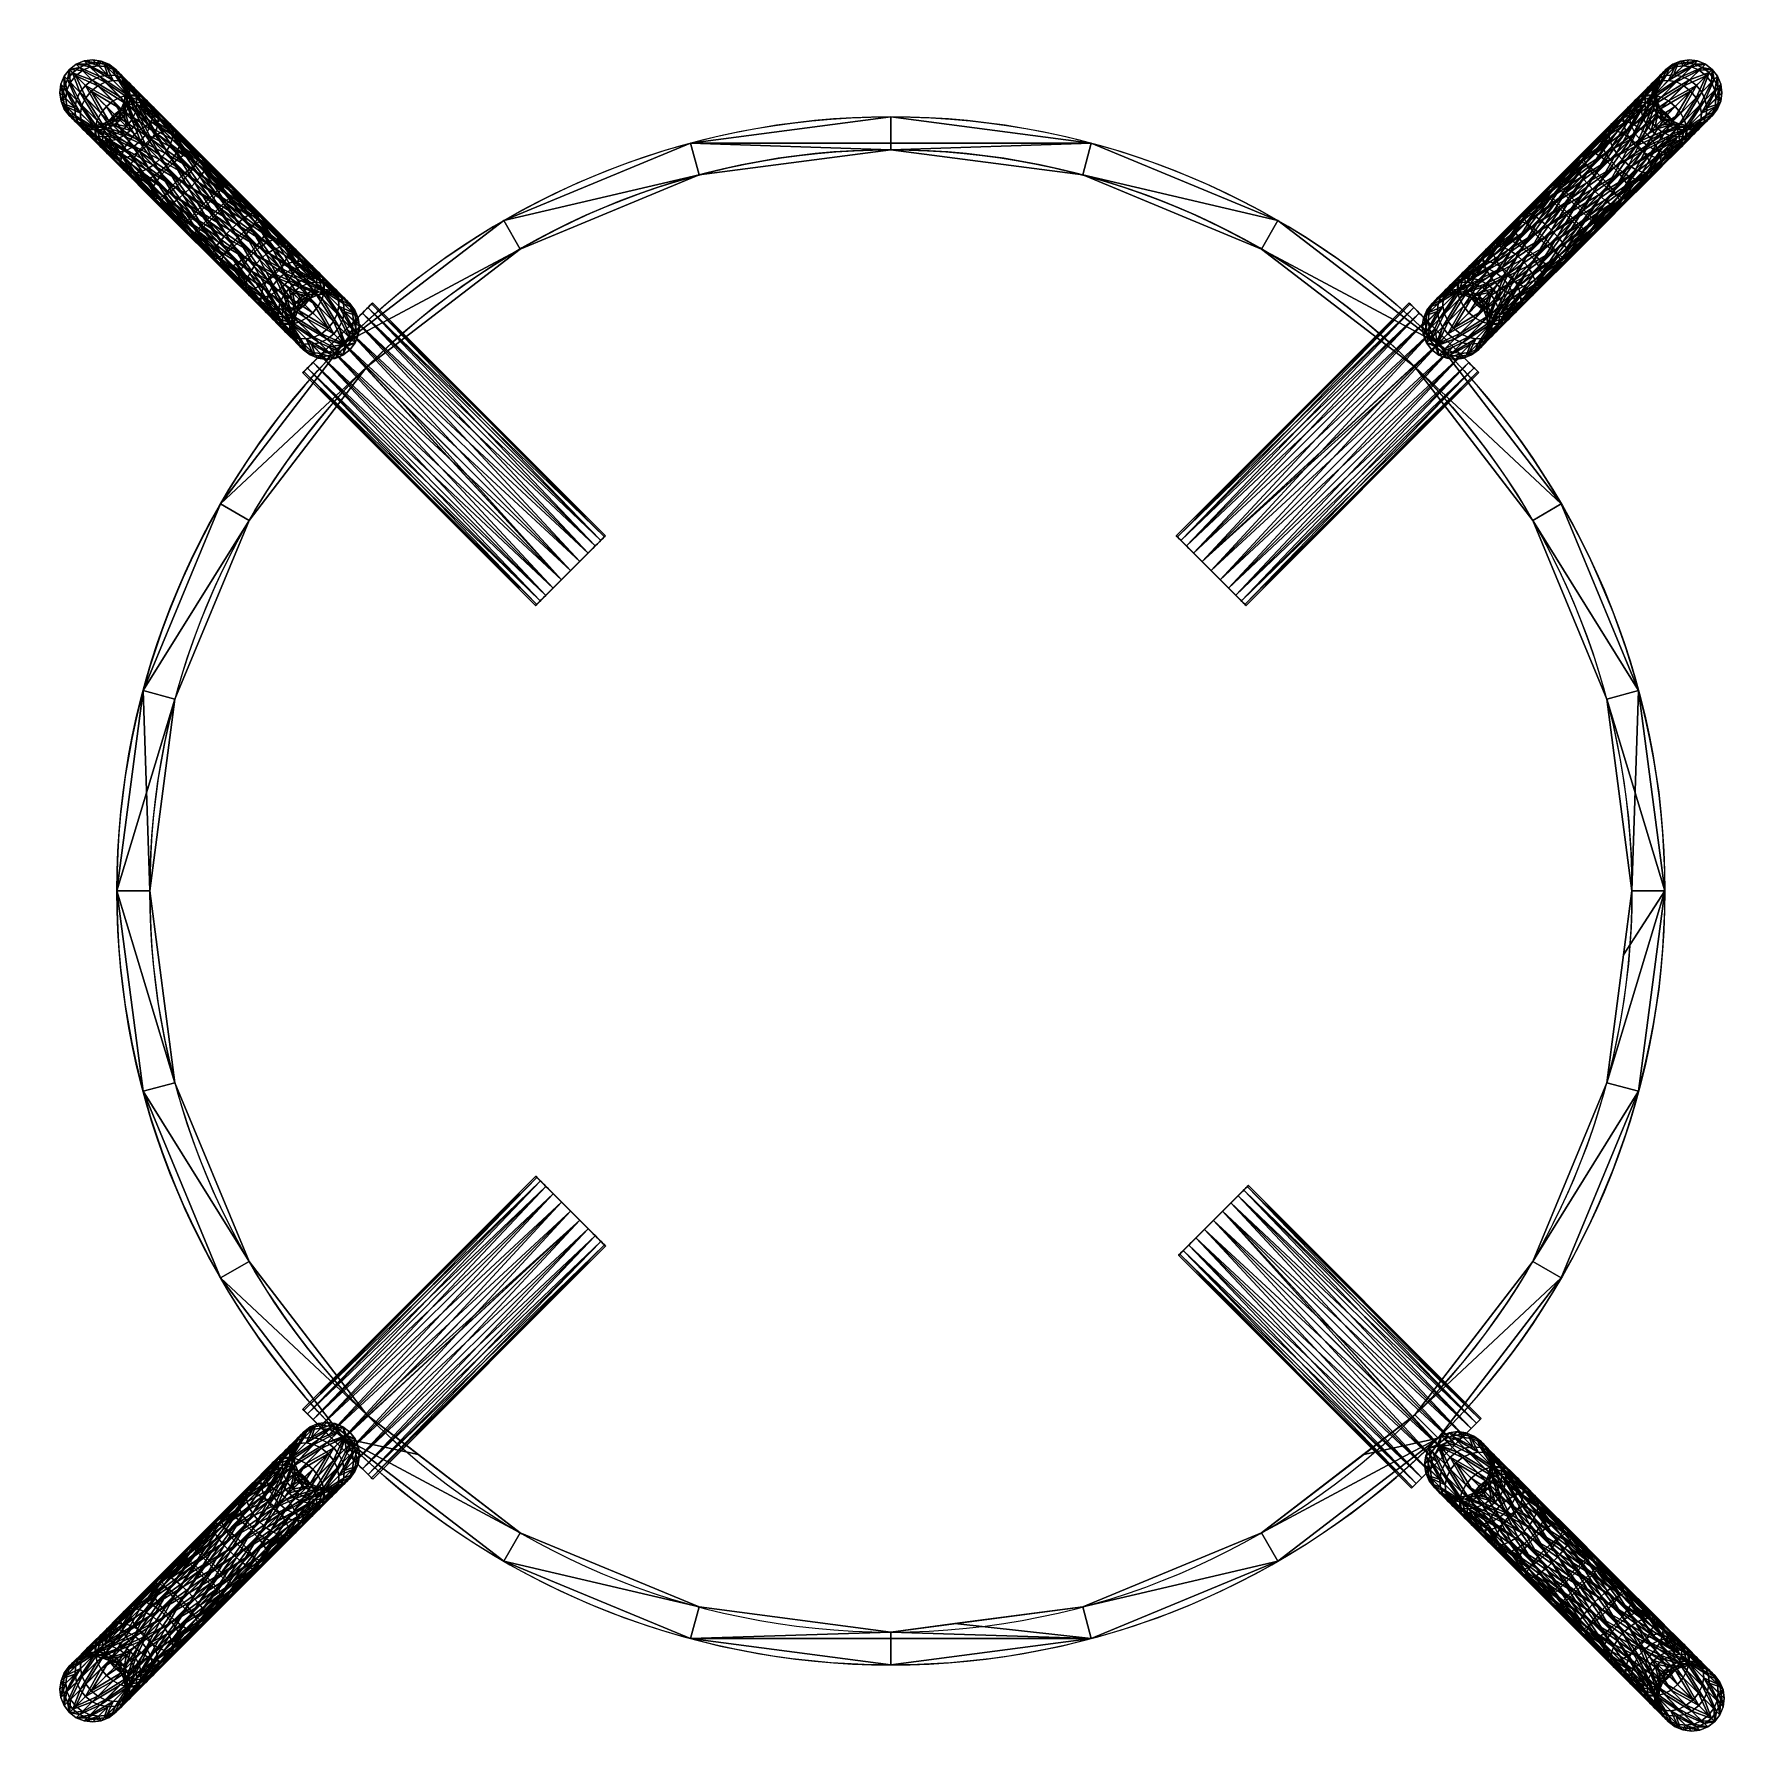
# Model space of a CAD drawing. Extents: x -52 to 52, y -53 to 52.
import ezdxf

# ---------------------------------------------------------------- set-up
doc = ezdxf.new("R2010")
doc.units = 0
doc.header["$MEASUREMENT"] = 0
doc.layers.get('0').update_dxf_attribs({"color": 13, "linetype": 'CONTINUOUS'})

# ---------------------------------------------------------------- blocks, each defined once
blk = doc.blocks.new('M6_EYE_BOLT')
for p, q in [((0, 23.04, 12.19), (0, 43.04, 12.19)), ((0.1, 23.04, 12.96), (0.1, 43.04, 12.96)), ((0.1, 23.04, 11.41), (0.1, 43.04, 11.41)), ((0.4, 23.04, 13.69), (0.4, 43.04, 13.69)), ((0.4, 23.04, 10.69), (0.4, 43.04, 10.69)), ((0.88, 23.04, 10.07), (0.88, 43.04, 10.07)), ((0.88, 23.04, 14.31), (0.88, 43.04, 14.31)), ((1.5, 23.04, 9.59), (1.5, 43.04, 9.59)), ((1.5, 23.04, 14.79), (1.5, 43.04, 14.79)), ((2.22, 23.04, 9.29), (2.22, 43.04, 9.29)), ((2.22, 23.04, 15.09), (2.22, 43.04, 15.09)), ((3, 28.04, 9.19), (3, 43.04, 9.19)), ((3, 43.04, 12.19), (3, 43.04, 9.19)), ((3, 23.61, 15.19), (3, 43.04, 15.19)), ((3.78, 23.04, 9.29), (3.78, 43.04, 9.29)), ((3.78, 23.04, 15.09), (3.78, 43.04, 15.09)), ((4.5, 23.04, 9.59), (4.5, 43.04, 9.59)), ((4.5, 23.04, 14.79), (4.5, 43.04, 14.79)), ((5.12, 23.04, 14.31), (5.12, 43.04, 14.31)), ((5.12, 23.04, 10.07), (5.12, 43.04, 10.07)), ((5.6, 23.04, 13.69), (5.6, 43.04, 13.69)), ((5.6, 23.04, 10.69), (5.6, 43.04, 10.69)), ((5.9, 23.04, 12.96), (5.9, 43.04, 12.96)), ((5.9, 23.04, 11.41), (5.9, 43.04, 11.41)), ((6, 23.04, 12.19), (6, 43.04, 12.19)), ((3, 23.67, 9.19), (3, 28.04, 9.19)), ((3, 28.04, 9.19), (3, 23.54, 8.45)), ((3, 24.08, 11.55), (2.48, 24.01, 11.55)), ((3.52, 24.01, 11.55), (3, 24.08, 11.55)), ((3, 24.08, 11.55), (3, 23.8, 14.68)), ((3, 23.67, 9.19), (3, 24.08, 11.55)), ((1.28, 23.08, 11.59), (1.08, 22.6, 11.61)), ((1.59, 23.5, 11.57), (1.28, 23.08, 11.59)), ((1.28, 22.82, 14.46), (1.59, 23.23, 14.55)), ((1.28, 23.08, 11.59), (1.28, 22.82, 14.46)), ((1.28, 22.59, 8.75), (1.28, 23.08, 11.59)), ((2, 23.81, 11.56), (1.59, 23.5, 11.57)), ((1.59, 23.23, 14.55), (2, 23.54, 14.62)), ((1.59, 23.5, 11.57), (1.59, 23.23, 14.55)), ((1.59, 22.98, 8.62), (1.59, 23.5, 11.57)), ((1.59, 22.98, 8.62), (2, 23.29, 8.53)), ((1.59, 23.23, 14.55), (1.59, 22.19, 17.36)), ((2.48, 24.01, 11.55), (2, 23.81, 11.56)), ((2, 23.81, 11.56), (2, 23.54, 14.62)), ((2, 23.29, 8.53), (2, 23.81, 11.56)), ((2, 23.54, 14.62), (2.48, 23.73, 14.67)), ((2, 23.54, 14.62), (2, 22.48, 17.51)), ((2, 23.29, 8.53), (2.48, 23.48, 8.47)), ((2, 22, 5.74), (2, 23.29, 8.53)), ((2.48, 24.01, 11.55), (2.48, 23.73, 14.67)), ((2.48, 23.48, 8.47), (2.48, 24.01, 11.55)), ((2.48, 23.73, 14.67), (3, 23.8, 14.68)), ((2.48, 23.73, 14.67), (2.48, 22.65, 17.6)), ((2.48, 23.48, 8.47), (3, 23.54, 8.45)), ((2.48, 22.17, 5.63), (2.48, 23.48, 8.47)), ((3, 23.8, 14.68), (3, 23.61, 15.19)), ((3, 23.8, 14.68), (3.52, 23.73, 14.67)), ((3, 23.04, 9.19), (3, 23.67, 9.19)), ((3, 23.54, 8.45), (3, 23.67, 9.19)), ((3, 23.04, 15.19), (3, 23.61, 15.19)), ((3, 23.61, 15.19), (3, 22.71, 17.64)), ((3, 23.54, 8.45), (3.52, 23.48, 8.47)), ((3, 22.22, 5.6), (3, 23.54, 8.45)), ((4, 23.81, 11.56), (3.52, 24.01, 11.55)), ((3.52, 24.01, 11.55), (3.52, 23.73, 14.67)), ((3.52, 23.48, 8.47), (3.52, 24.01, 11.55)), ((3.52, 23.73, 14.67), (3.52, 22.65, 17.6)), ((3.52, 23.73, 14.67), (4, 23.54, 14.62)), ((3.52, 22.17, 5.63), (3.52, 23.48, 8.47)), ((3.52, 23.48, 8.47), (4, 23.29, 8.53)), ((4.41, 23.5, 11.57), (4, 23.81, 11.56)), ((4, 23.81, 11.56), (4, 23.54, 14.62)), ((4, 23.29, 8.53), (4, 23.81, 11.56)), ((4, 23.54, 14.62), (4, 22.48, 17.51)), ((4, 23.54, 14.62), (4.41, 23.23, 14.55)), ((4, 23.29, 8.53), (4.41, 22.98, 8.62)), ((4, 22, 5.74), (4, 23.29, 8.53)), ((4.41, 23.5, 11.57), (4.41, 23.23, 14.55)), ((4.72, 23.08, 11.59), (4.41, 23.5, 11.57)), ((4.41, 22.98, 8.62), (4.41, 23.5, 11.57)), ((4.41, 23.23, 14.55), (4.72, 22.82, 14.46)), ((4.41, 23.23, 14.55), (4.41, 22.19, 17.36)), ((4.72, 23.08, 11.59), (4.72, 22.82, 14.46)), ((4.92, 22.6, 11.61), (4.72, 23.08, 11.59)), ((4.72, 22.59, 8.75), (4.72, 23.08, 11.59)), ((1.08, 22.6, 11.61), (1.01, 22.08, 11.63)), ((1.01, 21.85, 14.24), (1.08, 22.35, 14.36)), ((1.01, 21.63, 9.05), (1.08, 22.13, 8.89)), ((1.01, 22.08, 11.63), (1.08, 21.57, 11.65)), ((1.01, 22.08, 11.63), (1.01, 21.85, 14.24)), ((1.01, 21.63, 9.05), (1.01, 22.08, 11.63)), ((1.08, 22.35, 14.36), (1.28, 22.82, 14.46)), ((1.08, 22.6, 11.61), (1.08, 22.35, 14.36)), ((1.08, 22.13, 8.89), (1.08, 22.6, 11.61)), ((1.08, 22.13, 8.89), (1.28, 22.59, 8.75)), ((1.08, 22.35, 14.36), (1.08, 21.4, 16.95)), ((1.08, 20.97, 6.39), (1.08, 22.13, 8.89)), ((1.28, 22.59, 8.75), (1.59, 22.98, 8.62)), ((1.28, 22.82, 14.46), (1.28, 21.83, 17.17)), ((1.28, 21.38, 6.13), (1.28, 22.59, 8.75)), ((1.28, 21.83, 17.17), (1.59, 22.19, 17.36)), ((1.59, 21.73, 5.91), (1.59, 22.98, 8.62)), ((1.59, 22.19, 17.36), (2, 22.48, 17.51)), ((1.59, 22.19, 17.36), (1.59, 20.47, 19.81)), ((1.59, 21.73, 5.91), (2, 22, 5.74)), ((2, 22.48, 17.51), (2.48, 22.65, 17.6)), ((2, 22.48, 17.51), (2, 20.7, 20.03)), ((2, 22, 5.74), (2.48, 22.17, 5.63)), ((2, 20.03, 3.38), (2, 22, 5.74)), ((2.48, 22.65, 17.6), (3, 22.71, 17.64)), ((2.48, 22.65, 17.6), (2.48, 20.85, 20.16)), ((2.48, 22.17, 5.63), (3, 22.22, 5.6)), ((2.48, 20.16, 3.23), (2.48, 22.17, 5.63)), ((3, 22.71, 17.64), (3.52, 22.65, 17.6)), ((3, 22.71, 17.64), (3, 20.9, 20.21)), ((3, 22.22, 5.6), (3.52, 22.17, 5.63)), ((3, 20.21, 3.18), (3, 22.22, 5.6)), ((3.52, 22.65, 17.6), (4, 22.48, 17.51)), ((3.52, 22.65, 17.6), (3.52, 20.85, 20.16)), ((3.52, 20.16, 3.23), (3.52, 22.17, 5.63)), ((3.52, 22.17, 5.63), (4, 22, 5.74)), ((4, 22.48, 17.51), (4.41, 22.19, 17.36)), ((4, 22.48, 17.51), (4, 20.7, 20.03)), ((4, 22, 5.74), (4.41, 21.73, 5.91)), ((4, 20.03, 3.38), (4, 22, 5.74)), ((4.41, 22.98, 8.62), (4.72, 22.59, 8.75)), ((4.41, 21.73, 5.91), (4.41, 22.98, 8.62)), ((4.41, 22.19, 17.36), (4.72, 21.83, 17.17)), ((4.41, 22.19, 17.36), (4.41, 20.47, 19.81)), ((4.72, 22.82, 14.46), (4.92, 22.35, 14.36)), ((4.72, 22.82, 14.46), (4.72, 21.83, 17.17)), ((4.72, 21.38, 6.13), (4.72, 22.59, 8.75)), ((4.72, 22.59, 8.75), (4.92, 22.13, 8.89)), ((4.99, 22.08, 11.63), (4.92, 22.6, 11.61)), ((4.92, 22.6, 11.61), (4.92, 22.35, 14.36)), ((4.92, 22.13, 8.89), (4.92, 22.6, 11.61)), ((4.92, 22.35, 14.36), (4.92, 21.4, 16.95)), ((4.92, 22.35, 14.36), (4.99, 21.85, 14.24)), ((4.92, 20.97, 6.39), (4.92, 22.13, 8.89)), ((4.92, 22.13, 8.89), (4.99, 21.63, 9.05)), ((4.92, 21.57, 11.65), (4.99, 22.08, 11.63)), ((4.99, 22.08, 11.63), (4.99, 21.85, 14.24)), ((4.99, 21.63, 9.05), (4.99, 22.08, 11.63)), ((1.01, 21.85, 14.24), (1.01, 20.94, 16.71)), ((1.08, 21.34, 14.13), (1.01, 21.85, 14.24)), ((1.01, 20.53, 6.67), (1.01, 21.63, 9.05)), ((1.08, 21.14, 9.2), (1.01, 21.63, 9.05)), ((1.01, 20.94, 16.71), (1.08, 21.4, 16.95)), ((1.01, 20.53, 6.67), (1.08, 20.97, 6.39)), ((1.08, 20.48, 16.47), (1.01, 20.94, 16.71)), ((1.01, 20.94, 16.71), (1.01, 19.43, 18.85)), ((1.08, 21.4, 16.95), (1.28, 21.83, 17.17)), ((1.08, 21.57, 11.65), (1.08, 21.34, 14.13)), ((1.08, 21.57, 11.65), (1.28, 21.08, 11.67)), ((1.08, 21.14, 9.2), (1.08, 21.57, 11.65)), ((1.08, 21.4, 16.95), (1.08, 19.81, 19.2)), ((1.08, 20.97, 6.39), (1.28, 21.38, 6.13)), ((1.28, 20.87, 14.03), (1.08, 21.34, 14.13)), ((1.08, 21.34, 14.13), (1.08, 20.48, 16.47)), ((1.08, 20.1, 6.94), (1.08, 21.14, 9.2)), ((1.28, 20.68, 9.34), (1.08, 21.14, 9.2)), ((1.08, 19.2, 4.27), (1.08, 20.97, 6.39)), ((1.28, 21.83, 17.17), (1.28, 20.17, 19.53)), ((1.28, 21.38, 6.13), (1.59, 21.73, 5.91)), ((1.28, 19.53, 3.92), (1.28, 21.38, 6.13)), ((1.28, 21.08, 11.67), (1.28, 20.87, 14.03)), ((1.28, 21.08, 11.67), (1.59, 20.67, 11.69)), ((1.28, 20.68, 9.34), (1.28, 21.08, 11.67)), ((1.59, 19.81, 3.61), (1.59, 21.73, 5.91)), ((4.41, 19.81, 3.61), (4.41, 21.73, 5.91)), ((4.41, 21.73, 5.91), (4.72, 21.38, 6.13)), ((4.41, 20.67, 11.69), (4.72, 21.08, 11.67)), ((4.72, 21.83, 17.17), (4.92, 21.4, 16.95)), ((4.72, 21.83, 17.17), (4.72, 20.17, 19.53)), ((4.72, 21.08, 11.67), (4.92, 21.57, 11.65)), ((4.72, 19.53, 3.92), (4.72, 21.38, 6.13)), ((4.72, 21.38, 6.13), (4.92, 20.97, 6.39)), ((4.92, 21.34, 14.13), (4.72, 20.87, 14.03)), ((4.92, 21.14, 9.2), (4.72, 20.68, 9.34)), ((4.72, 21.08, 11.67), (4.72, 20.87, 14.03)), ((4.72, 20.68, 9.34), (4.72, 21.08, 11.67)), ((4.99, 21.85, 14.24), (4.92, 21.34, 14.13)), ((4.99, 21.63, 9.05), (4.92, 21.14, 9.2)), ((4.92, 21.57, 11.65), (4.92, 21.34, 14.13)), ((4.92, 21.14, 9.2), (4.92, 21.57, 11.65)), ((4.92, 21.4, 16.95), (4.99, 20.94, 16.71)), ((4.92, 21.4, 16.95), (4.92, 19.81, 19.2)), ((4.92, 21.34, 14.13), (4.92, 20.48, 16.47)), ((4.92, 20.1, 6.94), (4.92, 21.14, 9.2)), ((4.92, 20.97, 6.39), (4.99, 20.53, 6.67)), ((4.92, 19.2, 4.27), (4.92, 20.97, 6.39)), ((4.99, 20.94, 16.71), (4.92, 20.48, 16.47)), ((4.99, 21.85, 14.24), (4.99, 20.94, 16.71)), ((4.99, 20.53, 6.67), (4.99, 21.63, 9.05)), ((4.99, 20.94, 16.71), (4.99, 19.43, 18.85)), ((1.01, 18.85, 4.65), (1.01, 20.53, 6.67)), ((1.08, 20.1, 6.94), (1.01, 20.53, 6.67)), ((1.28, 20.06, 16.24), (1.08, 20.48, 16.47)), ((1.08, 20.48, 16.47), (1.08, 19.05, 18.5)), ((1.08, 19.81, 19.2), (1.28, 20.17, 19.53)), ((1.28, 19.69, 7.2), (1.08, 20.1, 6.94)), ((1.08, 18.5, 5.03), (1.08, 20.1, 6.94)), ((1.59, 20.47, 13.93), (1.28, 20.87, 14.03)), ((1.28, 20.87, 14.03), (1.28, 20.06, 16.24)), ((1.28, 19.69, 7.2), (1.28, 20.68, 9.34)), ((1.59, 20.28, 9.47), (1.28, 20.68, 9.34)), ((1.28, 20.17, 19.53), (1.59, 20.47, 19.81)), ((1.28, 20.17, 19.53), (1.28, 17.95, 21.38)), ((1.59, 19.69, 16.05), (1.28, 20.06, 16.24)), ((1.28, 20.06, 16.24), (1.28, 18.7, 18.17)), ((1.59, 20.47, 19.81), (2, 20.7, 20.03)), ((1.59, 20.67, 11.69), (1.59, 20.47, 13.93)), ((1.59, 20.67, 11.69), (2, 20.35, 11.7)), ((1.59, 20.28, 9.47), (1.59, 20.67, 11.69)), ((2, 20.16, 13.86), (1.59, 20.47, 13.93)), ((1.59, 20.47, 13.93), (1.59, 19.69, 16.05)), ((1.59, 20.47, 19.81), (1.59, 18.17, 21.73)), ((2, 19.98, 9.56), (1.59, 20.28, 9.47)), ((1.59, 19.34, 7.42), (1.59, 20.28, 9.47)), ((1.59, 19.81, 3.61), (2, 20.03, 3.38)), ((2, 20.7, 20.03), (2.48, 20.85, 20.16)), ((2, 20.7, 20.03), (2, 18.34, 22)), ((2, 20.35, 11.7), (2, 20.16, 13.86)), ((2, 20.35, 11.7), (2.48, 20.15, 11.71)), ((2, 19.98, 9.56), (2, 20.35, 11.7)), ((2.48, 19.96, 13.82), (2, 20.16, 13.86)), ((2, 20.16, 13.86), (2, 19.41, 15.9)), ((2, 20.03, 3.38), (2.48, 20.16, 3.23)), ((2, 17.51, 1.61), (2, 20.03, 3.38)), ((2, 19.07, 7.59), (2, 19.98, 9.56)), ((2.48, 19.79, 9.62), (2, 19.98, 9.56)), ((2.48, 20.85, 20.16), (3, 20.9, 20.21)), ((2.48, 20.85, 20.16), (2.48, 18.45, 22.17)), ((2.48, 20.16, 3.23), (3, 20.21, 3.18)), ((2.48, 17.6, 1.43), (2.48, 20.16, 3.23)), ((2.48, 20.15, 11.71), (3, 20.08, 11.71)), ((2.48, 19.96, 13.82), (2.48, 20.15, 11.71)), ((2.48, 20.15, 11.71), (2.48, 19.79, 9.62)), ((2.48, 19.23, 15.81), (2.48, 19.96, 13.82)), ((3, 19.89, 13.81), (2.48, 19.96, 13.82)), ((3, 20.9, 20.21), (3.52, 20.85, 20.16)), ((3, 20.9, 20.21), (3, 18.49, 22.22)), ((3, 20.21, 3.18), (3.52, 20.16, 3.23)), ((3, 17.64, 1.37), (3, 20.21, 3.18)), ((3, 20.08, 11.71), (3.52, 20.15, 11.71)), ((3, 20.08, 11.71), (3, 19.89, 13.81)), ((3, 19.73, 9.64), (3, 20.08, 11.71)), ((3.52, 19.96, 13.82), (3, 19.89, 13.81)), ((3, 19.89, 13.81), (3, 19.17, 15.78)), ((3.52, 20.85, 20.16), (4, 20.7, 20.03)), ((3.52, 20.85, 20.16), (3.52, 18.45, 22.17)), ((3.52, 20.15, 11.71), (4, 20.35, 11.7)), ((4, 20.16, 13.86), (3.52, 19.96, 13.82)), ((3.52, 17.6, 1.43), (3.52, 20.16, 3.23)), ((3.52, 20.16, 3.23), (4, 20.03, 3.38)), ((3.52, 20.15, 11.71), (3.52, 19.96, 13.82)), ((3.52, 19.79, 9.62), (3.52, 20.15, 11.71)), ((4, 19.98, 9.56), (3.52, 19.79, 9.62)), ((3.52, 19.96, 13.82), (3.52, 19.23, 15.81)), ((4, 20.7, 20.03), (4.41, 20.47, 19.81)), ((4, 20.7, 20.03), (4, 18.34, 22)), ((4, 20.35, 11.7), (4.41, 20.67, 11.69)), ((4.41, 20.47, 13.93), (4, 20.16, 13.86)), ((4, 20.35, 11.7), (4, 20.16, 13.86)), ((4, 19.98, 9.56), (4, 20.35, 11.7)), ((4.41, 20.28, 9.47), (4, 19.98, 9.56)), ((4, 20.16, 13.86), (4, 19.41, 15.9)), ((4, 17.51, 1.61), (4, 20.03, 3.38)), ((4, 20.03, 3.38), (4.41, 19.81, 3.61)), ((4, 19.07, 7.59), (4, 19.98, 9.56)), ((4.72, 20.87, 14.03), (4.41, 20.47, 13.93)), ((4.72, 20.68, 9.34), (4.41, 20.28, 9.47)), ((4.41, 20.67, 11.69), (4.41, 20.47, 13.93)), ((4.41, 20.28, 9.47), (4.41, 20.67, 11.69)), ((4.41, 20.47, 13.93), (4.41, 19.69, 16.05)), ((4.41, 20.47, 19.81), (4.72, 20.17, 19.53)), ((4.41, 20.47, 19.81), (4.41, 18.17, 21.73)), ((4.41, 19.34, 7.42), (4.41, 20.28, 9.47)), ((4.72, 20.06, 16.24), (4.41, 19.69, 16.05)), ((4.72, 20.87, 14.03), (4.72, 20.06, 16.24)), ((4.72, 19.69, 7.2), (4.72, 20.68, 9.34)), ((4.92, 20.48, 16.47), (4.72, 20.06, 16.24)), ((4.72, 20.17, 19.53), (4.92, 19.81, 19.2)), ((4.72, 20.17, 19.53), (4.72, 17.95, 21.38)), ((4.92, 20.1, 6.94), (4.72, 19.69, 7.2)), ((4.72, 20.06, 16.24), (4.72, 18.7, 18.17)), ((4.99, 20.53, 6.67), (4.92, 20.1, 6.94)), ((4.92, 20.48, 16.47), (4.92, 19.05, 18.5)), ((4.92, 18.5, 5.03), (4.92, 20.1, 6.94)), ((4.99, 18.85, 4.65), (4.99, 20.53, 6.67)), ((1.01, 19.43, 18.85), (1.08, 19.81, 19.2)), ((1.08, 19.05, 18.5), (1.01, 19.43, 18.85)), ((1.01, 19.43, 18.85), (1.01, 17.42, 20.53)), ((1.01, 18.85, 4.65), (1.08, 19.2, 4.27)), ((1.01, 16.71, 3.14), (1.01, 18.85, 4.65)), ((1.08, 18.5, 5.03), (1.01, 18.85, 4.65)), ((1.08, 19.81, 19.2), (1.08, 17.69, 20.97)), ((1.08, 19.2, 4.27), (1.28, 19.53, 3.92)), ((1.08, 16.95, 2.68), (1.08, 19.2, 4.27)), ((1.28, 18.7, 18.17), (1.08, 19.05, 18.5)), ((1.08, 19.05, 18.5), (1.08, 17.14, 20.1)), ((1.28, 19.53, 3.92), (1.59, 19.81, 3.61)), ((1.59, 19.34, 7.42), (1.28, 19.69, 7.2)), ((1.28, 18.17, 5.39), (1.28, 19.69, 7.2)), ((1.28, 17.17, 2.25), (1.28, 19.53, 3.92)), ((1.59, 17.36, 1.89), (1.59, 19.81, 3.61)), ((2, 19.41, 15.9), (1.59, 19.69, 16.05)), ((1.59, 19.69, 16.05), (1.59, 18.39, 17.89)), ((2, 19.07, 7.59), (1.59, 19.34, 7.42)), ((1.59, 17.89, 5.69), (1.59, 19.34, 7.42)), ((2.48, 19.23, 15.81), (2, 19.41, 15.9)), ((2, 19.41, 15.9), (2, 18.16, 17.68)), ((2.48, 18.9, 7.7), (2, 19.07, 7.59)), ((2, 17.68, 5.92), (2, 19.07, 7.59)), ((2.48, 19.79, 9.62), (2.48, 18.9, 7.7)), ((3, 19.73, 9.64), (2.48, 19.79, 9.62)), ((3, 19.17, 15.78), (2.48, 19.23, 15.81)), ((2.48, 18.01, 17.54), (2.48, 19.23, 15.81)), ((2.48, 18.9, 7.7), (2.48, 17.54, 6.07)), ((3, 18.84, 7.73), (2.48, 18.9, 7.7)), ((3.52, 19.79, 9.62), (3, 19.73, 9.64)), ((3, 18.84, 7.73), (3, 19.73, 9.64)), ((3.52, 19.23, 15.81), (3, 19.17, 15.78)), ((3, 19.17, 15.78), (3, 17.96, 17.5)), ((3.52, 18.9, 7.7), (3, 18.84, 7.73)), ((3, 17.5, 6.12), (3, 18.84, 7.73)), ((3.52, 18.9, 7.7), (3.52, 19.79, 9.62)), ((4, 19.41, 15.9), (3.52, 19.23, 15.81)), ((3.52, 19.23, 15.81), (3.52, 18.01, 17.54)), ((4, 19.07, 7.59), (3.52, 18.9, 7.7)), ((3.52, 17.54, 6.07), (3.52, 18.9, 7.7)), ((4.41, 19.69, 16.05), (4, 19.41, 15.9)), ((4, 19.41, 15.9), (4, 18.16, 17.68)), ((4.41, 19.34, 7.42), (4, 19.07, 7.59)), ((4, 17.68, 5.92), (4, 19.07, 7.59)), ((4.41, 17.36, 1.89), (4.41, 19.81, 3.61)), ((4.41, 19.81, 3.61), (4.72, 19.53, 3.92)), ((4.41, 19.69, 16.05), (4.41, 18.39, 17.89)), ((4.72, 19.69, 7.2), (4.41, 19.34, 7.42)), ((4.41, 17.89, 5.69), (4.41, 19.34, 7.42)), ((4.72, 18.17, 5.39), (4.72, 19.69, 7.2)), ((4.72, 19.53, 3.92), (4.92, 19.2, 4.27)), ((4.72, 17.17, 2.25), (4.72, 19.53, 3.92)), ((4.92, 19.05, 18.5), (4.72, 18.7, 18.17)), ((4.92, 19.81, 19.2), (4.99, 19.43, 18.85)), ((4.92, 19.81, 19.2), (4.92, 17.69, 20.97)), ((4.99, 19.43, 18.85), (4.92, 19.05, 18.5)), ((4.92, 19.2, 4.27), (4.99, 18.85, 4.65)), ((4.92, 16.95, 2.68), (4.92, 19.2, 4.27)), ((4.92, 19.05, 18.5), (4.92, 17.14, 20.1)), ((4.99, 18.85, 4.65), (4.92, 18.5, 5.03)), ((4.99, 19.43, 18.85), (4.99, 17.42, 20.53)), ((4.99, 16.71, 3.14), (4.99, 18.85, 4.65)), ((1.08, 16.47, 3.6), (1.08, 18.5, 5.03)), ((1.28, 18.17, 5.39), (1.08, 18.5, 5.03)), ((1.08, 17.69, 20.97), (1.28, 17.95, 21.38)), ((1.59, 18.39, 17.89), (1.28, 18.7, 18.17)), ((1.28, 18.7, 18.17), (1.28, 16.88, 19.69)), ((1.28, 17.95, 21.38), (1.59, 18.17, 21.73)), ((1.59, 17.89, 5.69), (1.28, 18.17, 5.39)), ((1.28, 16.24, 4.02), (1.28, 18.17, 5.39)), ((1.28, 17.95, 21.38), (1.28, 15.33, 22.59)), ((2, 18.16, 17.68), (1.59, 18.39, 17.89)), ((1.59, 18.39, 17.89), (1.59, 16.66, 19.34)), ((1.59, 18.17, 21.73), (2, 18.34, 22)), ((1.59, 18.17, 21.73), (1.59, 15.46, 22.98)), ((1.59, 16.05, 4.39), (1.59, 17.89, 5.69)), ((2, 17.68, 5.92), (1.59, 17.89, 5.69)), ((2, 18.34, 22), (2.48, 18.45, 22.17)), ((2, 18.34, 22), (2, 15.55, 23.29)), ((2.48, 18.01, 17.54), (2, 18.16, 17.68)), ((2, 18.16, 17.68), (2, 16.49, 19.07)), ((2.48, 18.45, 22.17), (3, 18.49, 22.22)), ((2.48, 18.45, 22.17), (2.48, 15.61, 23.48)), ((3, 17.96, 17.5), (2.48, 18.01, 17.54)), ((2.48, 16.38, 18.9), (2.48, 18.01, 17.54)), ((3, 18.49, 22.22), (3.52, 18.45, 22.17)), ((3, 18.49, 22.22), (3, 15.63, 23.54)), ((3.52, 18.01, 17.54), (3, 17.96, 17.5)), ((3, 17.96, 17.5), (3, 16.35, 18.84)), ((3.52, 18.45, 22.17), (4, 18.34, 22)), ((3.52, 18.45, 22.17), (3.52, 15.61, 23.48)), ((4, 18.16, 17.68), (3.52, 18.01, 17.54)), ((3.52, 18.01, 17.54), (3.52, 16.38, 18.9)), ((4.41, 18.39, 17.89), (4, 18.16, 17.68)), ((4, 18.34, 22), (4.41, 18.17, 21.73)), ((4, 18.34, 22), (4, 15.55, 23.29)), ((4, 18.16, 17.68), (4, 16.49, 19.07)), ((4.41, 17.89, 5.69), (4, 17.68, 5.92)), ((4.72, 18.7, 18.17), (4.41, 18.39, 17.89)), ((4.41, 18.39, 17.89), (4.41, 16.66, 19.34)), ((4.41, 18.17, 21.73), (4.72, 17.95, 21.38)), ((4.41, 18.17, 21.73), (4.41, 15.46, 22.98)), ((4.72, 18.17, 5.39), (4.41, 17.89, 5.69)), ((4.41, 16.05, 4.39), (4.41, 17.89, 5.69)), ((4.72, 18.7, 18.17), (4.72, 16.88, 19.69)), ((4.92, 18.5, 5.03), (4.72, 18.17, 5.39)), ((4.72, 16.24, 4.02), (4.72, 18.17, 5.39)), ((4.72, 17.95, 21.38), (4.92, 17.69, 20.97)), ((4.72, 17.95, 21.38), (4.72, 15.33, 22.59)), ((4.92, 16.47, 3.6), (4.92, 18.5, 5.03)), ((1.01, 17.42, 20.53), (1.08, 17.69, 20.97)), ((1.08, 17.14, 20.1), (1.01, 17.42, 20.53)), ((1.01, 17.42, 20.53), (1.01, 15.03, 21.63)), ((1.01, 16.71, 3.14), (1.08, 16.95, 2.68)), ((1.08, 17.69, 20.97), (1.08, 15.19, 22.13)), ((1.08, 16.95, 2.68), (1.28, 17.17, 2.25)), ((1.28, 16.88, 19.69), (1.08, 17.14, 20.1)), ((1.08, 17.14, 20.1), (1.08, 14.88, 21.14)), ((1.08, 14.36, 1.73), (1.08, 16.95, 2.68)), ((1.28, 17.17, 2.25), (1.59, 17.36, 1.89)), ((1.28, 14.46, 1.26), (1.28, 17.17, 2.25)), ((1.59, 16.66, 19.34), (1.28, 16.88, 19.69)), ((1.28, 16.88, 19.69), (1.28, 14.74, 20.68)), ((1.59, 17.36, 1.89), (2, 17.51, 1.61)), ((1.59, 14.55, 0.85), (1.59, 17.36, 1.89)), ((2.48, 17.54, 6.07), (2, 17.68, 5.92)), ((2, 15.9, 4.67), (2, 17.68, 5.92)), ((2, 17.51, 1.61), (2.48, 17.6, 1.43)), ((2, 14.62, 0.54), (2, 17.51, 1.61)), ((2.48, 17.6, 1.43), (3, 17.64, 1.37)), ((2.48, 14.67, 0.35), (2.48, 17.6, 1.43)), ((3, 17.5, 6.12), (2.48, 17.54, 6.07)), ((2.48, 17.54, 6.07), (2.48, 15.81, 4.85)), ((3, 14.68, 0.28), (3, 17.64, 1.37)), ((3, 17.64, 1.37), (3.52, 17.6, 1.43)), ((3.52, 17.54, 6.07), (3, 17.5, 6.12)), ((3, 15.78, 4.91), (3, 17.5, 6.12)), ((4, 17.68, 5.92), (3.52, 17.54, 6.07)), ((3.52, 17.6, 1.43), (4, 17.51, 1.61)), ((3.52, 14.67, 0.35), (3.52, 17.6, 1.43)), ((3.52, 15.81, 4.85), (3.52, 17.54, 6.07)), ((4, 15.9, 4.67), (4, 17.68, 5.92)), ((4, 14.62, 0.54), (4, 17.51, 1.61)), ((4, 17.51, 1.61), (4.41, 17.36, 1.89)), ((4.41, 14.55, 0.85), (4.41, 17.36, 1.89)), ((4.41, 17.36, 1.89), (4.72, 17.17, 2.25)), ((4.72, 16.88, 19.69), (4.41, 16.66, 19.34)), ((4.72, 14.46, 1.26), (4.72, 17.17, 2.25)), ((4.72, 17.17, 2.25), (4.92, 16.95, 2.68)), ((4.92, 17.14, 20.1), (4.72, 16.88, 19.69)), ((4.72, 16.88, 19.69), (4.72, 14.74, 20.68)), ((4.92, 17.69, 20.97), (4.99, 17.42, 20.53)), ((4.92, 17.69, 20.97), (4.92, 15.19, 22.13)), ((4.99, 17.42, 20.53), (4.92, 17.14, 20.1)), ((4.92, 17.14, 20.1), (4.92, 14.88, 21.14)), ((4.92, 16.95, 2.68), (4.99, 16.71, 3.14)), ((4.92, 14.36, 1.73), (4.92, 16.95, 2.68)), ((4.99, 17.42, 20.53), (4.99, 15.03, 21.63)), ((1.01, 14.24, 2.23), (1.01, 16.71, 3.14)), ((1.08, 16.47, 3.6), (1.01, 16.71, 3.14)), ((1.08, 14.13, 2.74), (1.08, 16.47, 3.6)), ((1.28, 16.24, 4.02), (1.08, 16.47, 3.6)), ((1.59, 16.05, 4.39), (1.28, 16.24, 4.02)), ((1.28, 14.03, 3.21), (1.28, 16.24, 4.02)), ((2, 16.49, 19.07), (1.59, 16.66, 19.34)), ((1.59, 16.66, 19.34), (1.59, 14.61, 20.28)), ((1.59, 13.93, 3.61), (1.59, 16.05, 4.39)), ((2, 15.9, 4.67), (1.59, 16.05, 4.39)), ((2.48, 16.38, 18.9), (2, 16.49, 19.07)), ((2, 16.49, 19.07), (2, 14.52, 19.98)), ((2.48, 15.81, 4.85), (2, 15.9, 4.67)), ((2, 13.86, 3.92), (2, 15.9, 4.67)), ((3, 16.35, 18.84), (2.48, 16.38, 18.9)), ((2.48, 14.46, 19.79), (2.48, 16.38, 18.9)), ((2.48, 15.81, 4.85), (2.48, 13.82, 4.12)), ((3, 15.78, 4.91), (2.48, 15.81, 4.85)), ((3.52, 16.38, 18.9), (3, 16.35, 18.84)), ((3, 16.35, 18.84), (3, 14.44, 19.73)), ((3.52, 15.81, 4.85), (3, 15.78, 4.91)), ((3, 13.81, 4.19), (3, 15.78, 4.91)), ((4, 16.49, 19.07), (3.52, 16.38, 18.9)), ((3.52, 16.38, 18.9), (3.52, 14.46, 19.79)), ((4, 15.9, 4.67), (3.52, 15.81, 4.85)), ((3.52, 13.82, 4.12), (3.52, 15.81, 4.85)), ((4.41, 16.66, 19.34), (4, 16.49, 19.07)), ((4, 16.49, 19.07), (4, 14.52, 19.98)), ((4.41, 16.05, 4.39), (4, 15.9, 4.67)), ((4, 13.86, 3.92), (4, 15.9, 4.67)), ((4.41, 16.66, 19.34), (4.41, 14.61, 20.28)), ((4.72, 16.24, 4.02), (4.41, 16.05, 4.39)), ((4.41, 13.93, 3.61), (4.41, 16.05, 4.39)), ((4.92, 16.47, 3.6), (4.72, 16.24, 4.02)), ((4.72, 14.03, 3.21), (4.72, 16.24, 4.02)), ((4.99, 16.71, 3.14), (4.92, 16.47, 3.6)), ((4.92, 14.13, 2.74), (4.92, 16.47, 3.6)), ((4.99, 14.24, 2.23), (4.99, 16.71, 3.14)), ((1.01, 15.03, 21.63), (1.08, 15.19, 22.13)), ((1.08, 14.88, 21.14), (1.01, 15.03, 21.63)), ((1.01, 15.03, 21.63), (1.01, 12.45, 22.08)), ((1.08, 15.19, 22.13), (1.28, 15.33, 22.59)), ((1.08, 15.19, 22.13), (1.08, 12.47, 22.6)), ((1.28, 14.74, 20.68), (1.08, 14.88, 21.14)), ((1.08, 14.88, 21.14), (1.08, 12.43, 21.57)), ((1.28, 15.33, 22.59), (1.59, 15.46, 22.98)), ((1.28, 15.33, 22.59), (1.28, 12.49, 23.08)), ((1.28, 14.74, 20.68), (1.28, 12.41, 21.08)), ((1.59, 14.61, 20.28), (1.28, 14.74, 20.68)), ((1.59, 15.46, 22.98), (2, 15.55, 23.29)), ((1.59, 15.46, 22.98), (1.59, 12.51, 23.5)), ((2, 15.55, 23.29), (2.48, 15.61, 23.48)), ((2, 15.55, 23.29), (2, 12.52, 23.81)), ((2, 14.62, 0.54), (2.48, 14.67, 0.35)), ((2.48, 15.61, 23.48), (3, 15.63, 23.54)), ((2.48, 15.61, 23.48), (2.48, 12.53, 24.01)), ((2.48, 14.67, 0.35), (3, 14.68, 0.28)), ((2.48, 11.55, 0.07), (2.48, 14.67, 0.35)), ((3, 15.63, 23.54), (3, 12.53, 24.08)), ((3, 15.63, 23.54), (3.52, 15.61, 23.48)), ((3, 11.55), (3, 14.68, 0.28)), ((3, 14.68, 0.28), (3.52, 14.67, 0.35)), ((3.52, 15.61, 23.48), (4, 15.55, 23.29)), ((3.52, 15.61, 23.48), (3.52, 12.53, 24.01)), ((3.52, 11.55, 0.07), (3.52, 14.67, 0.35)), ((3.52, 14.67, 0.35), (4, 14.62, 0.54)), ((4, 15.55, 23.29), (4.41, 15.46, 22.98)), ((4, 15.55, 23.29), (4, 12.52, 23.81)), ((4.41, 15.46, 22.98), (4.72, 15.33, 22.59)), ((4.41, 15.46, 22.98), (4.41, 12.51, 23.5)), ((4.72, 14.74, 20.68), (4.41, 14.61, 20.28)), ((4.72, 15.33, 22.59), (4.92, 15.19, 22.13)), ((4.72, 15.33, 22.59), (4.72, 12.49, 23.08)), ((4.92, 14.88, 21.14), (4.72, 14.74, 20.68)), ((4.72, 14.74, 20.68), (4.72, 12.41, 21.08)), ((4.92, 15.19, 22.13), (4.99, 15.03, 21.63)), ((4.92, 15.19, 22.13), (4.92, 12.47, 22.6)), ((4.99, 15.03, 21.63), (4.92, 14.88, 21.14)), ((4.92, 14.88, 21.14), (4.92, 12.43, 21.57)), ((4.99, 15.03, 21.63), (4.99, 12.45, 22.08)), ((1.01, 14.24, 2.23), (1.08, 14.36, 1.73)), ((1.01, 11.63, 2), (1.01, 14.24, 2.23)), ((1.08, 14.13, 2.74), (1.01, 14.24, 2.23)), ((1.08, 14.36, 1.73), (1.28, 14.46, 1.26)), ((1.08, 11.61, 1.48), (1.08, 14.36, 1.73)), ((1.08, 11.65, 2.52), (1.08, 14.13, 2.74)), ((1.28, 14.03, 3.21), (1.08, 14.13, 2.74)), ((1.28, 14.46, 1.26), (1.59, 14.55, 0.85)), ((1.28, 11.59, 1), (1.28, 14.46, 1.26)), ((1.59, 13.93, 3.61), (1.28, 14.03, 3.21)), ((1.28, 11.67, 3), (1.28, 14.03, 3.21)), ((1.59, 14.55, 0.85), (2, 14.62, 0.54)), ((1.59, 14.61, 20.28), (1.59, 12.39, 20.67)), ((2, 14.52, 19.98), (1.59, 14.61, 20.28)), ((1.59, 11.57, 0.59), (1.59, 14.55, 0.85)), ((1.59, 11.69, 3.41), (1.59, 13.93, 3.61)), ((2, 13.86, 3.92), (1.59, 13.93, 3.61)), ((2, 11.56, 0.27), (2, 14.62, 0.54)), ((2, 14.52, 19.98), (2, 12.38, 20.35)), ((2.48, 14.46, 19.79), (2, 14.52, 19.98)), ((2.48, 13.82, 4.12), (2, 13.86, 3.92)), ((2, 11.7, 3.73), (2, 13.86, 3.92)), ((2.48, 12.37, 20.15), (2.48, 14.46, 19.79)), ((3, 14.44, 19.73), (2.48, 14.46, 19.79)), ((3, 13.81, 4.19), (2.48, 13.82, 4.12)), ((2.48, 13.82, 4.12), (2.48, 11.71, 3.93)), ((3.52, 14.46, 19.79), (3, 14.44, 19.73)), ((3, 14.44, 19.73), (3, 12.37, 20.08)), ((3.52, 13.82, 4.12), (3, 13.81, 4.19)), ((3, 11.71, 4), (3, 13.81, 4.19)), ((4, 14.52, 19.98), (3.52, 14.46, 19.79)), ((3.52, 14.46, 19.79), (3.52, 12.37, 20.15)), ((4, 13.86, 3.92), (3.52, 13.82, 4.12)), ((3.52, 11.71, 3.93), (3.52, 13.82, 4.12)), ((4, 11.56, 0.27), (4, 14.62, 0.54)), ((4, 14.62, 0.54), (4.41, 14.55, 0.85)), ((4.41, 14.61, 20.28), (4, 14.52, 19.98)), ((4, 14.52, 19.98), (4, 12.38, 20.35)), ((4.41, 13.93, 3.61), (4, 13.86, 3.92)), ((4, 11.7, 3.73), (4, 13.86, 3.92)), ((4.41, 14.61, 20.28), (4.41, 12.39, 20.67)), ((4.41, 11.57, 0.59), (4.41, 14.55, 0.85)), ((4.41, 14.55, 0.85), (4.72, 14.46, 1.26)), ((4.72, 14.03, 3.21), (4.41, 13.93, 3.61)), ((4.41, 11.69, 3.41), (4.41, 13.93, 3.61)), ((4.72, 14.46, 1.26), (4.92, 14.36, 1.73)), ((4.72, 11.59, 1), (4.72, 14.46, 1.26)), ((4.92, 14.13, 2.74), (4.72, 14.03, 3.21)), ((4.72, 11.67, 3), (4.72, 14.03, 3.21)), ((4.92, 14.36, 1.73), (4.99, 14.24, 2.23)), ((4.92, 11.61, 1.48), (4.92, 14.36, 1.73)), ((4.99, 14.24, 2.23), (4.92, 14.13, 2.74)), ((4.92, 11.65, 2.52), (4.92, 14.13, 2.74)), ((4.99, 11.63, 2), (4.99, 14.24, 2.23)), ((1.01, 12.45, 22.08), (1.08, 12.47, 22.6)), ((1.08, 12.43, 21.57), (1.01, 12.45, 22.08)), ((1.01, 12.45, 22.08), (1.01, 9.84, 21.85)), ((1.08, 11.65, 2.52), (1.01, 11.63, 2)), ((1.01, 11.63, 2), (1.08, 11.61, 1.48)), ((1.01, 9.05, 2.45), (1.01, 11.63, 2)), ((1.08, 12.47, 22.6), (1.28, 12.49, 23.08)), ((1.08, 12.47, 22.6), (1.08, 9.72, 22.35)), ((1.28, 12.41, 21.08), (1.08, 12.43, 21.57)), ((1.08, 12.43, 21.57), (1.08, 9.95, 21.34)), ((1.28, 11.67, 3), (1.08, 11.65, 2.52)), ((1.08, 9.2, 2.94), (1.08, 11.65, 2.52)), ((1.08, 8.89, 1.95), (1.08, 11.61, 1.48)), ((1.08, 11.61, 1.48), (1.28, 11.59, 1)), ((1.28, 12.49, 23.08), (1.59, 12.51, 23.5)), ((1.28, 12.49, 23.08), (1.28, 9.62, 22.82)), ((1.59, 12.39, 20.67), (1.28, 12.41, 21.08)), ((1.28, 12.41, 21.08), (1.28, 10.06, 20.87)), ((1.59, 11.69, 3.41), (1.28, 11.67, 3)), ((1.28, 9.34, 3.4), (1.28, 11.67, 3)), ((1.28, 8.75, 1.49), (1.28, 11.59, 1)), ((1.28, 11.59, 1), (1.59, 11.57, 0.59)), ((1.59, 12.51, 23.5), (2, 12.52, 23.81)), ((1.59, 12.51, 23.5), (1.59, 9.53, 23.23)), ((2, 12.38, 20.35), (1.59, 12.39, 20.67)), ((1.59, 12.39, 20.67), (1.59, 10.15, 20.47)), ((2, 11.7, 3.73), (1.59, 11.69, 3.41)), ((1.59, 9.47, 3.8), (1.59, 11.69, 3.41)), ((1.59, 11.57, 0.59), (2, 11.56, 0.27)), ((1.59, 8.62, 1.1), (1.59, 11.57, 0.59)), ((2, 12.52, 23.81), (2.48, 12.53, 24.01)), ((2, 12.52, 23.81), (2, 9.46, 23.54)), ((2.48, 12.37, 20.15), (2, 12.38, 20.35)), ((2, 12.38, 20.35), (2, 10.22, 20.16)), ((2.48, 11.71, 3.93), (2, 11.7, 3.73)), ((2, 9.56, 4.1), (2, 11.7, 3.73)), ((2, 8.53, 0.79), (2, 11.56, 0.27)), ((2, 11.56, 0.27), (2.48, 11.55, 0.07)), ((2.48, 12.53, 24.01), (3, 12.53, 24.08)), ((2.48, 12.53, 24.01), (2.48, 9.41, 23.73)), ((3, 12.37, 20.08), (2.48, 12.37, 20.15)), ((2.48, 10.26, 19.96), (2.48, 12.37, 20.15)), ((2.48, 11.71, 3.93), (2.48, 9.62, 4.29)), ((3, 11.71, 4), (2.48, 11.71, 3.93)), ((2.48, 11.55, 0.07), (3, 11.55)), ((2.48, 8.47, 0.6), (2.48, 11.55, 0.07)), ((3, 12.53, 24.08), (3, 9.4, 23.8)), ((3, 12.53, 24.08), (3.52, 12.53, 24.01)), ((3.52, 12.37, 20.15), (3, 12.37, 20.08)), ((3, 12.37, 20.08), (3, 10.28, 19.89)), ((3, 9.64, 4.36), (3, 11.71, 4)), ((3.52, 11.71, 3.93), (3, 11.71, 4)), ((3, 11.55), (3.52, 11.55, 0.07)), ((3, 8.45, 0.54), (3, 11.55)), ((3.52, 12.53, 24.01), (4, 12.52, 23.81)), ((3.52, 12.53, 24.01), (3.52, 9.41, 23.73)), ((4, 12.38, 20.35), (3.52, 12.37, 20.15)), ((3.52, 12.37, 20.15), (3.52, 10.26, 19.96)), ((3.52, 9.62, 4.29), (3.52, 11.71, 3.93)), ((4, 11.7, 3.73), (3.52, 11.71, 3.93)), ((3.52, 11.55, 0.07), (4, 11.56, 0.27)), ((3.52, 8.47, 0.6), (3.52, 11.55, 0.07)), ((4, 12.52, 23.81), (4, 9.46, 23.54)), ((4, 12.52, 23.81), (4.41, 12.51, 23.5)), ((4.41, 12.39, 20.67), (4, 12.38, 20.35)), ((4, 12.38, 20.35), (4, 10.22, 20.16)), ((4, 9.56, 4.1), (4, 11.7, 3.73)), ((4.41, 11.69, 3.41), (4, 11.7, 3.73)), ((4, 11.56, 0.27), (4.41, 11.57, 0.59)), ((4, 8.53, 0.79), (4, 11.56, 0.27)), ((4.41, 12.51, 23.5), (4.72, 12.49, 23.08)), ((4.41, 12.51, 23.5), (4.41, 9.53, 23.23)), ((4.72, 12.41, 21.08), (4.41, 12.39, 20.67)), ((4.41, 12.39, 20.67), (4.41, 10.15, 20.47)), ((4.72, 11.67, 3), (4.41, 11.69, 3.41)), ((4.41, 9.47, 3.8), (4.41, 11.69, 3.41)), ((4.41, 11.57, 0.59), (4.72, 11.59, 1)), ((4.41, 8.62, 1.1), (4.41, 11.57, 0.59)), ((4.72, 12.49, 23.08), (4.72, 9.62, 22.82)), ((4.72, 12.49, 23.08), (4.92, 12.47, 22.6)), ((4.92, 12.43, 21.57), (4.72, 12.41, 21.08)), ((4.72, 12.41, 21.08), (4.72, 10.06, 20.87)), ((4.72, 9.34, 3.4), (4.72, 11.67, 3)), ((4.92, 11.65, 2.52), (4.72, 11.67, 3)), ((4.72, 11.59, 1), (4.92, 11.61, 1.48)), ((4.72, 8.75, 1.49), (4.72, 11.59, 1)), ((4.92, 12.47, 22.6), (4.92, 9.72, 22.35)), ((4.92, 12.47, 22.6), (4.99, 12.45, 22.08)), ((4.99, 12.45, 22.08), (4.92, 12.43, 21.57)), ((4.92, 12.43, 21.57), (4.92, 9.95, 21.34)), ((4.92, 9.2, 2.94), (4.92, 11.65, 2.52)), ((4.99, 11.63, 2), (4.92, 11.65, 2.52)), ((4.92, 11.61, 1.48), (4.99, 11.63, 2)), ((4.92, 8.89, 1.95), (4.92, 11.61, 1.48)), ((4.99, 12.45, 22.08), (4.99, 9.84, 21.85)), ((4.99, 9.05, 2.45), (4.99, 11.63, 2)), ((1.08, 9.95, 21.34), (1.01, 9.84, 21.85)), ((1.01, 9.84, 21.85), (1.08, 9.72, 22.35)), ((1.01, 9.84, 21.85), (1.01, 7.37, 20.94)), ((1.28, 10.06, 20.87), (1.08, 9.95, 21.34)), ((1.08, 9.95, 21.34), (1.08, 7.61, 20.48)), ((1.08, 9.72, 22.35), (1.28, 9.62, 22.82)), ((1.08, 9.72, 22.35), (1.08, 7.13, 21.4)), ((1.59, 10.15, 20.47), (1.28, 10.06, 20.87)), ((1.28, 10.06, 20.87), (1.28, 7.84, 20.06)), ((1.28, 9.62, 22.82), (1.59, 9.53, 23.23)), ((1.28, 9.62, 22.82), (1.28, 6.91, 21.83)), ((1.59, 9.47, 3.8), (1.28, 9.34, 3.4)), ((2, 10.22, 20.16), (1.59, 10.15, 20.47)), ((1.59, 10.15, 20.47), (1.59, 8.03, 19.69)), ((2, 9.56, 4.1), (1.59, 9.47, 3.8)), ((1.59, 9.53, 23.23), (2, 9.46, 23.54)), ((1.59, 9.53, 23.23), (1.59, 6.72, 22.19)), ((1.59, 7.42, 4.74), (1.59, 9.47, 3.8)), ((2.48, 10.26, 19.96), (2, 10.22, 20.16)), ((2, 10.22, 20.16), (2, 8.18, 19.41)), ((2.48, 9.62, 4.29), (2, 9.56, 4.1)), ((2, 7.59, 5.01), (2, 9.56, 4.1)), ((2, 9.46, 23.54), (2.48, 9.41, 23.73)), ((2, 9.46, 23.54), (2, 6.57, 22.48)), ((3, 10.28, 19.89), (2.48, 10.26, 19.96)), ((2.48, 8.27, 19.23), (2.48, 10.26, 19.96)), ((3, 9.64, 4.36), (2.48, 9.62, 4.29)), ((2.48, 9.62, 4.29), (2.48, 7.7, 5.18)), ((2.48, 9.41, 23.73), (3, 9.4, 23.8)), ((2.48, 9.41, 23.73), (2.48, 6.48, 22.65)), ((3.52, 10.26, 19.96), (3, 10.28, 19.89)), ((3, 10.28, 19.89), (3, 8.3, 19.17)), ((3.52, 9.62, 4.29), (3, 9.64, 4.36)), ((3, 7.73, 5.24), (3, 9.64, 4.36)), ((3, 9.4, 23.8), (3.52, 9.41, 23.73)), ((4, 10.22, 20.16), (3.52, 10.26, 19.96)), ((3.52, 10.26, 19.96), (3.52, 8.27, 19.23)), ((4, 9.56, 4.1), (3.52, 9.62, 4.29)), ((3.52, 7.7, 5.18), (3.52, 9.62, 4.29)), ((3.52, 9.41, 23.73), (4, 9.46, 23.54)), ((3.52, 9.41, 23.73), (3.52, 6.48, 22.65)), ((4.41, 10.15, 20.47), (4, 10.22, 20.16)), ((4, 10.22, 20.16), (4, 8.18, 19.41)), ((4, 7.59, 5.01), (4, 9.56, 4.1)), ((4.41, 9.47, 3.8), (4, 9.56, 4.1)), ((4, 9.46, 23.54), (4.41, 9.53, 23.23)), ((4, 9.46, 23.54), (4, 6.57, 22.48)), ((4.72, 10.06, 20.87), (4.41, 10.15, 20.47)), ((4.41, 10.15, 20.47), (4.41, 8.03, 19.69)), ((4.41, 9.53, 23.23), (4.72, 9.62, 22.82)), ((4.41, 9.53, 23.23), (4.41, 6.72, 22.19)), ((4.72, 9.34, 3.4), (4.41, 9.47, 3.8)), ((4.41, 7.42, 4.74), (4.41, 9.47, 3.8)), ((4.92, 9.95, 21.34), (4.72, 10.06, 20.87)), ((4.72, 10.06, 20.87), (4.72, 7.84, 20.06)), ((4.72, 9.62, 22.82), (4.92, 9.72, 22.35)), ((4.72, 9.62, 22.82), (4.72, 6.91, 21.83)), ((4.99, 9.84, 21.85), (4.92, 9.95, 21.34)), ((4.92, 9.95, 21.34), (4.92, 7.61, 20.48)), ((4.92, 9.72, 22.35), (4.99, 9.84, 21.85)), ((4.92, 9.72, 22.35), (4.92, 7.13, 21.4)), ((4.99, 9.84, 21.85), (4.99, 7.37, 20.94)), ((1.08, 9.2, 2.94), (1.01, 9.05, 2.45)), ((1.01, 6.67, 3.55), (1.01, 9.05, 2.45)), ((1.01, 9.05, 2.45), (1.08, 8.89, 1.95)), ((1.28, 9.34, 3.4), (1.08, 9.2, 2.94)), ((1.08, 6.94, 3.99), (1.08, 9.2, 2.94)), ((1.08, 8.89, 1.95), (1.28, 8.75, 1.49)), ((1.08, 6.39, 3.11), (1.08, 8.89, 1.95)), ((1.28, 7.2, 4.39), (1.28, 9.34, 3.4)), ((1.28, 6.13, 2.7), (1.28, 8.75, 1.49)), ((1.28, 8.75, 1.49), (1.59, 8.62, 1.1)), ((1.59, 5.91, 2.35), (1.59, 8.62, 1.1)), ((1.59, 8.62, 1.1), (2, 8.53, 0.79)), ((2, 5.74, 2.08), (2, 8.53, 0.79)), ((2, 8.53, 0.79), (2.48, 8.47, 0.6)), ((2.48, 5.63, 1.92), (2.48, 8.47, 0.6)), ((2.48, 8.47, 0.6), (3, 8.45, 0.54)), ((3, 9.4, 23.8), (3, 6.45, 22.71)), ((3, 8.45, 0.54), (3.52, 8.47, 0.6)), ((3, 5.6, 1.86), (3, 8.45, 0.54)), ((3.52, 8.47, 0.6), (4, 8.53, 0.79)), ((3.52, 5.63, 1.92), (3.52, 8.47, 0.6)), ((4, 8.53, 0.79), (4.41, 8.62, 1.1)), ((4, 5.74, 2.08), (4, 8.53, 0.79)), ((4.41, 8.62, 1.1), (4.72, 8.75, 1.49)), ((4.41, 5.91, 2.35), (4.41, 8.62, 1.1)), ((4.92, 9.2, 2.94), (4.72, 9.34, 3.4)), ((4.72, 7.2, 4.39), (4.72, 9.34, 3.4)), ((4.72, 8.75, 1.49), (4.92, 8.89, 1.95)), ((4.72, 6.13, 2.7), (4.72, 8.75, 1.49)), ((4.99, 9.05, 2.45), (4.92, 9.2, 2.94)), ((4.92, 6.94, 3.99), (4.92, 9.2, 2.94)), ((4.92, 8.89, 1.95), (4.99, 9.05, 2.45)), ((4.92, 6.39, 3.11), (4.92, 8.89, 1.95)), ((4.99, 6.67, 3.55), (4.99, 9.05, 2.45)), ((1.08, 7.61, 20.48), (1.01, 7.37, 20.94)), ((1.01, 7.37, 20.94), (1.01, 5.23, 19.43)), ((1.01, 7.37, 20.94), (1.08, 7.13, 21.4)), ((1.28, 7.84, 20.06), (1.08, 7.61, 20.48)), ((1.08, 7.61, 20.48), (1.08, 5.58, 19.05)), ((1.59, 8.03, 19.69), (1.28, 7.84, 20.06)), ((1.28, 7.84, 20.06), (1.28, 5.91, 18.7)), ((1.59, 7.42, 4.74), (1.28, 7.2, 4.39)), ((2, 8.18, 19.41), (1.59, 8.03, 19.69)), ((1.59, 8.03, 19.69), (1.59, 6.19, 18.39)), ((2, 7.59, 5.01), (1.59, 7.42, 4.74)), ((1.59, 5.69, 6.19), (1.59, 7.42, 4.74)), ((2.48, 8.27, 19.23), (2, 8.18, 19.41)), ((2, 8.18, 19.41), (2, 6.4, 18.16)), ((2.48, 7.7, 5.18), (2, 7.59, 5.01)), ((2, 5.92, 6.4), (2, 7.59, 5.01)), ((3, 8.3, 19.17), (2.48, 8.27, 19.23)), ((2.48, 6.54, 18.01), (2.48, 8.27, 19.23)), ((3, 7.73, 5.24), (2.48, 7.7, 5.18)), ((2.48, 7.7, 5.18), (2.48, 6.07, 6.54)), ((3.52, 8.27, 19.23), (3, 8.3, 19.17)), ((3, 8.3, 19.17), (3, 6.58, 17.96)), ((3, 6.12, 6.58), (3, 7.73, 5.24)), ((3.52, 7.7, 5.18), (3, 7.73, 5.24)), ((3.52, 8.27, 19.23), (3.52, 6.54, 18.01)), ((4, 8.18, 19.41), (3.52, 8.27, 19.23)), ((3.52, 6.07, 6.54), (3.52, 7.7, 5.18)), ((4, 7.59, 5.01), (3.52, 7.7, 5.18)), ((4, 8.18, 19.41), (4, 6.4, 18.16)), ((4.41, 8.03, 19.69), (4, 8.18, 19.41)), ((4, 5.92, 6.4), (4, 7.59, 5.01)), ((4.41, 7.42, 4.74), (4, 7.59, 5.01)), ((4.72, 7.84, 20.06), (4.41, 8.03, 19.69)), ((4.41, 8.03, 19.69), (4.41, 6.19, 18.39)), ((4.72, 7.2, 4.39), (4.41, 7.42, 4.74)), ((4.41, 5.69, 6.19), (4.41, 7.42, 4.74)), ((4.72, 7.84, 20.06), (4.72, 5.91, 18.7)), ((4.92, 7.61, 20.48), (4.72, 7.84, 20.06)), ((4.99, 7.37, 20.94), (4.92, 7.61, 20.48)), ((4.92, 7.61, 20.48), (4.92, 5.58, 19.05)), ((4.92, 7.13, 21.4), (4.99, 7.37, 20.94)), ((4.99, 7.37, 20.94), (4.99, 5.23, 19.43)), ((1.08, 6.94, 3.99), (1.01, 6.67, 3.55)), ((1.01, 4.65, 5.23), (1.01, 6.67, 3.55)), ((1.01, 6.67, 3.55), (1.08, 6.39, 3.11)), ((1.28, 7.2, 4.39), (1.08, 6.94, 3.99)), ((1.08, 7.13, 21.4), (1.08, 4.88, 19.81)), ((1.08, 7.13, 21.4), (1.28, 6.91, 21.83)), ((1.08, 5.03, 5.58), (1.08, 6.94, 3.99)), ((1.08, 6.39, 3.11), (1.28, 6.13, 2.7)), ((1.08, 4.27, 4.88), (1.08, 6.39, 3.11)), ((1.28, 5.39, 5.91), (1.28, 7.2, 4.39)), ((1.28, 6.91, 21.83), (1.59, 6.72, 22.19)), ((1.28, 6.91, 21.83), (1.28, 4.55, 20.17)), ((1.59, 6.72, 22.19), (2, 6.57, 22.48)), ((1.59, 6.72, 22.19), (1.59, 4.27, 20.47)), ((2, 6.4, 18.16), (1.59, 6.19, 18.39)), ((2, 6.57, 22.48), (2, 4.06, 20.7)), ((2, 6.57, 22.48), (2.48, 6.48, 22.65)), ((2.48, 6.54, 18.01), (2, 6.4, 18.16)), ((2, 6.4, 18.16), (2, 5.01, 16.49)), ((3, 6.58, 17.96), (2.48, 6.54, 18.01)), ((2.48, 5.18, 16.38), (2.48, 6.54, 18.01)), ((2.48, 6.48, 22.65), (3, 6.45, 22.71)), ((2.48, 6.48, 22.65), (2.48, 3.92, 20.85)), ((3.52, 6.54, 18.01), (3, 6.58, 17.96)), ((3, 6.58, 17.96), (3, 5.24, 16.35)), ((3, 6.45, 22.71), (3.52, 6.48, 22.65)), ((3, 6.45, 22.71), (3, 3.87, 20.9)), ((3.52, 6.48, 22.65), (4, 6.57, 22.48)), ((3.52, 6.54, 18.01), (3.52, 5.18, 16.38)), ((4, 6.4, 18.16), (3.52, 6.54, 18.01)), ((3.52, 6.48, 22.65), (3.52, 3.92, 20.85)), ((4, 6.57, 22.48), (4.41, 6.72, 22.19)), ((4, 6.57, 22.48), (4, 4.06, 20.7)), ((4, 6.4, 18.16), (4, 5.01, 16.49)), ((4.41, 6.19, 18.39), (4, 6.4, 18.16)), ((4.41, 6.72, 22.19), (4.72, 6.91, 21.83)), ((4.41, 6.72, 22.19), (4.41, 4.27, 20.47)), ((4.72, 5.39, 5.91), (4.72, 7.2, 4.39)), ((4.92, 6.94, 3.99), (4.72, 7.2, 4.39)), ((4.72, 6.91, 21.83), (4.92, 7.13, 21.4)), ((4.72, 6.91, 21.83), (4.72, 4.55, 20.17)), ((4.72, 6.13, 2.7), (4.92, 6.39, 3.11)), ((4.92, 7.13, 21.4), (4.92, 4.88, 19.81)), ((4.92, 5.03, 5.58), (4.92, 6.94, 3.99)), ((4.99, 6.67, 3.55), (4.92, 6.94, 3.99)), ((4.92, 6.39, 3.11), (4.99, 6.67, 3.55)), ((4.92, 4.27, 4.88), (4.92, 6.39, 3.11)), ((4.99, 4.65, 5.23), (4.99, 6.67, 3.55)), ((1.08, 5.58, 19.05), (1.01, 5.23, 19.43)), ((1.01, 5.23, 19.43), (1.08, 4.88, 19.81)), ((1.01, 5.23, 19.43), (1.01, 3.55, 17.42)), ((1.28, 5.91, 18.7), (1.08, 5.58, 19.05)), ((1.08, 5.58, 19.05), (1.08, 3.99, 17.14)), ((1.28, 5.39, 5.91), (1.08, 5.03, 5.58)), ((1.59, 6.19, 18.39), (1.28, 5.91, 18.7)), ((1.28, 3.92, 4.55), (1.28, 6.13, 2.7)), ((1.28, 6.13, 2.7), (1.59, 5.91, 2.35)), ((1.28, 5.91, 18.7), (1.28, 4.39, 16.88)), ((1.59, 5.69, 6.19), (1.28, 5.39, 5.91)), ((1.28, 4.02, 7.84), (1.28, 5.39, 5.91)), ((1.59, 6.19, 18.39), (1.59, 4.74, 16.66)), ((2, 5.92, 6.4), (1.59, 5.69, 6.19)), ((1.59, 5.91, 2.35), (2, 5.74, 2.08)), ((1.59, 3.61, 4.27), (1.59, 5.91, 2.35)), ((1.59, 4.39, 8.03), (1.59, 5.69, 6.19)), ((2.48, 6.07, 6.54), (2, 5.92, 6.4)), ((2, 4.67, 8.18), (2, 5.92, 6.4)), ((2, 5.74, 2.08), (2.48, 5.63, 1.92)), ((2, 3.38, 4.06), (2, 5.74, 2.08)), ((3, 6.12, 6.58), (2.48, 6.07, 6.54)), ((2.48, 6.07, 6.54), (2.48, 4.85, 8.27)), ((2.48, 3.23, 3.92), (2.48, 5.63, 1.92)), ((2.48, 5.63, 1.92), (3, 5.6, 1.86)), ((3, 5.24, 16.35), (2.48, 5.18, 16.38)), ((3, 4.91, 8.3), (3, 6.12, 6.58)), ((3.52, 6.07, 6.54), (3, 6.12, 6.58)), ((3, 5.6, 1.86), (3.52, 5.63, 1.92)), ((3, 3.18, 3.87), (3, 5.6, 1.86)), ((3, 5.24, 16.35), (3, 4.36, 14.44)), ((3.52, 5.18, 16.38), (3, 5.24, 16.35)), ((3.52, 4.85, 8.27), (3.52, 6.07, 6.54)), ((4, 5.92, 6.4), (3.52, 6.07, 6.54)), ((3.52, 5.63, 1.92), (4, 5.74, 2.08)), ((3.52, 3.23, 3.92), (3.52, 5.63, 1.92)), ((4, 4.67, 8.18), (4, 5.92, 6.4)), ((4.41, 5.69, 6.19), (4, 5.92, 6.4)), ((4, 5.74, 2.08), (4.41, 5.91, 2.35)), ((4, 3.38, 4.06), (4, 5.74, 2.08)), ((4.41, 6.19, 18.39), (4.41, 4.74, 16.66)), ((4.72, 5.91, 18.7), (4.41, 6.19, 18.39)), ((4.41, 5.91, 2.35), (4.72, 6.13, 2.7)), ((4.41, 3.61, 4.27), (4.41, 5.91, 2.35)), ((4.72, 5.39, 5.91), (4.41, 5.69, 6.19)), ((4.41, 4.39, 8.03), (4.41, 5.69, 6.19)), ((4.72, 3.92, 4.55), (4.72, 6.13, 2.7)), ((4.72, 5.91, 18.7), (4.72, 4.39, 16.88)), ((4.92, 5.58, 19.05), (4.72, 5.91, 18.7)), ((4.72, 4.02, 7.84), (4.72, 5.39, 5.91)), ((4.92, 5.03, 5.58), (4.72, 5.39, 5.91)), ((4.92, 5.58, 19.05), (4.92, 3.99, 17.14)), ((4.99, 5.23, 19.43), (4.92, 5.58, 19.05)), ((4.92, 4.88, 19.81), (4.99, 5.23, 19.43)), ((4.99, 5.23, 19.43), (4.99, 3.55, 17.42)), ((1.08, 5.03, 5.58), (1.01, 4.65, 5.23)), ((1.01, 4.65, 5.23), (1.08, 4.27, 4.88)), ((1.01, 3.14, 7.37), (1.01, 4.65, 5.23)), ((1.08, 3.6, 7.61), (1.08, 5.03, 5.58)), ((1.08, 4.88, 19.81), (1.08, 3.11, 17.69)), ((1.08, 4.88, 19.81), (1.28, 4.55, 20.17)), ((1.28, 4.39, 16.88), (1.08, 3.99, 17.14)), ((1.08, 2.68, 7.13), (1.08, 4.27, 4.88)), ((1.08, 4.27, 4.88), (1.28, 3.92, 4.55)), ((1.59, 4.74, 16.66), (1.28, 4.39, 16.88)), ((1.28, 4.55, 20.17), (1.28, 2.7, 17.95)), ((1.28, 4.55, 20.17), (1.59, 4.27, 20.47)), ((1.28, 4.39, 16.88), (1.28, 3.4, 14.74)), ((1.59, 4.39, 8.03), (1.28, 4.02, 7.84)), ((2, 5.01, 16.49), (1.59, 4.74, 16.66)), ((1.59, 4.74, 16.66), (1.59, 3.8, 14.61)), ((2, 4.67, 8.18), (1.59, 4.39, 8.03)), ((1.59, 3.61, 10.15), (1.59, 4.39, 8.03)), ((1.59, 4.27, 20.47), (2, 4.06, 20.7)), ((1.59, 4.27, 20.47), (1.59, 2.35, 18.17)), ((2.48, 5.18, 16.38), (2, 5.01, 16.49)), ((2, 5.01, 16.49), (2, 4.1, 14.52)), ((2.48, 4.85, 8.27), (2, 4.67, 8.18)), ((2, 3.92, 10.22), (2, 4.67, 8.18)), ((2.48, 4.29, 14.46), (2, 4.1, 14.52)), ((2.48, 4.29, 14.46), (2.48, 5.18, 16.38)), ((3, 4.91, 8.3), (2.48, 4.85, 8.27)), ((2.48, 4.85, 8.27), (2.48, 4.12, 10.26)), ((3, 4.36, 14.44), (2.48, 4.29, 14.46)), ((2.48, 3.93, 12.37), (2.48, 4.29, 14.46)), ((3, 4.19, 10.28), (2.48, 4.12, 10.26)), ((3, 4.19, 10.28), (3, 4.91, 8.3)), ((3.52, 4.85, 8.27), (3, 4.91, 8.3)), ((3.52, 4.29, 14.46), (3, 4.36, 14.44)), ((3, 4.36, 14.44), (3, 4, 12.37)), ((3.52, 4.12, 10.26), (3, 4.19, 10.28)), ((3, 4, 12.37), (3, 4.19, 10.28)), ((3.52, 5.18, 16.38), (3.52, 4.29, 14.46)), ((4, 5.01, 16.49), (3.52, 5.18, 16.38)), ((4, 4.67, 8.18), (3.52, 4.85, 8.27)), ((3.52, 4.12, 10.26), (3.52, 4.85, 8.27)), ((4, 4.1, 14.52), (3.52, 4.29, 14.46)), ((3.52, 4.29, 14.46), (3.52, 3.93, 12.37)), ((4.41, 4.74, 16.66), (4, 5.01, 16.49)), ((4, 5.01, 16.49), (4, 4.1, 14.52)), ((4, 3.92, 10.22), (4, 4.67, 8.18)), ((4.41, 4.39, 8.03), (4, 4.67, 8.18)), ((4, 4.06, 20.7), (4.41, 4.27, 20.47)), ((4.41, 4.74, 16.66), (4.41, 3.8, 14.61)), ((4.72, 4.39, 16.88), (4.41, 4.74, 16.66)), ((4.41, 4.27, 20.47), (4.72, 4.55, 20.17)), ((4.72, 4.02, 7.84), (4.41, 4.39, 8.03)), ((4.41, 3.61, 10.15), (4.41, 4.39, 8.03)), ((4.41, 4.27, 20.47), (4.41, 2.35, 18.17)), ((4.72, 4.55, 20.17), (4.92, 4.88, 19.81)), ((4.72, 4.55, 20.17), (4.72, 2.7, 17.95)), ((4.72, 4.39, 16.88), (4.72, 3.4, 14.74)), ((4.92, 3.99, 17.14), (4.72, 4.39, 16.88)), ((4.72, 3.92, 4.55), (4.92, 4.27, 4.88)), ((4.92, 3.6, 7.61), (4.92, 5.03, 5.58)), ((4.99, 4.65, 5.23), (4.92, 5.03, 5.58)), ((4.92, 4.88, 19.81), (4.92, 3.11, 17.69)), ((4.92, 4.27, 4.88), (4.99, 4.65, 5.23)), ((4.92, 2.68, 7.13), (4.92, 4.27, 4.88)), ((4.99, 3.14, 7.37), (4.99, 4.65, 5.23)), ((1.08, 3.99, 17.14), (1.01, 3.55, 17.42)), ((1.08, 3.6, 7.61), (1.01, 3.14, 7.37)), ((1.01, 3.55, 17.42), (1.01, 2.45, 15.03)), ((1.01, 3.55, 17.42), (1.08, 3.11, 17.69)), ((1.01, 2.23, 9.84), (1.01, 3.14, 7.37)), ((1.01, 3.14, 7.37), (1.08, 2.68, 7.13)), ((1.28, 4.02, 7.84), (1.08, 3.6, 7.61)), ((1.08, 3.99, 17.14), (1.08, 2.94, 14.88)), ((1.08, 2.74, 9.95), (1.08, 3.6, 7.61)), ((1.28, 3.4, 14.74), (1.08, 2.94, 14.88)), ((1.28, 3.21, 10.06), (1.08, 2.74, 9.95)), ((1.28, 3.21, 10.06), (1.28, 4.02, 7.84)), ((1.28, 2.25, 6.91), (1.28, 3.92, 4.55)), ((1.28, 3.92, 4.55), (1.59, 3.61, 4.27)), ((1.59, 3.8, 14.61), (1.28, 3.4, 14.74)), ((1.59, 3.61, 10.15), (1.28, 3.21, 10.06)), ((1.59, 3.41, 12.39), (1.28, 3, 12.41)), ((1.28, 3.4, 14.74), (1.28, 3, 12.41)), ((1.28, 3, 12.41), (1.28, 3.21, 10.06)), ((2, 4.1, 14.52), (1.59, 3.8, 14.61)), ((2, 3.92, 10.22), (1.59, 3.61, 10.15)), ((1.59, 3.8, 14.61), (1.59, 3.41, 12.39)), ((2, 3.73, 12.38), (1.59, 3.41, 12.39)), ((1.59, 3.41, 12.39), (1.59, 3.61, 10.15)), ((1.59, 3.61, 4.27), (2, 3.38, 4.06)), ((1.59, 1.89, 6.72), (1.59, 3.61, 4.27)), ((2.48, 4.12, 10.26), (2, 3.92, 10.22)), ((2, 4.1, 14.52), (2, 3.73, 12.38)), ((2, 4.06, 20.7), (2, 2.08, 18.34)), ((2, 4.06, 20.7), (2.48, 3.92, 20.85)), ((2.48, 3.93, 12.37), (2, 3.73, 12.38)), ((2, 3.73, 12.38), (2, 3.92, 10.22)), ((2, 1.61, 6.57), (2, 3.38, 4.06)), ((2, 3.38, 4.06), (2.48, 3.23, 3.92)), ((2.48, 4.12, 10.26), (2.48, 3.93, 12.37)), ((3, 4, 12.37), (2.48, 3.93, 12.37)), ((2.48, 3.92, 20.85), (3, 3.87, 20.9)), ((2.48, 3.92, 20.85), (2.48, 1.92, 18.45)), ((2.48, 3.23, 3.92), (3, 3.18, 3.87)), ((2.48, 1.43, 6.48), (2.48, 3.23, 3.92)), ((3.52, 3.93, 12.37), (3, 4, 12.37)), ((3, 3.87, 20.9), (3.52, 3.92, 20.85)), ((3, 3.87, 20.9), (3, 1.86, 18.49)), ((3, 3.18, 3.87), (3.52, 3.23, 3.92)), ((3, 1.37, 6.45), (3, 3.18, 3.87)), ((3.52, 3.93, 12.37), (3.52, 4.12, 10.26)), ((4, 3.92, 10.22), (3.52, 4.12, 10.26)), ((3.52, 3.92, 20.85), (4, 4.06, 20.7)), ((4, 3.73, 12.38), (3.52, 3.93, 12.37)), ((3.52, 3.92, 20.85), (3.52, 1.92, 18.45)), ((3.52, 3.23, 3.92), (4, 3.38, 4.06)), ((3.52, 1.43, 6.48), (3.52, 3.23, 3.92)), ((4, 4.1, 14.52), (4, 3.73, 12.38)), ((4.41, 3.8, 14.61), (4, 4.1, 14.52)), ((4, 4.06, 20.7), (4, 2.08, 18.34)), ((4, 3.73, 12.38), (4, 3.92, 10.22)), ((4.41, 3.61, 10.15), (4, 3.92, 10.22)), ((4.41, 3.41, 12.39), (4, 3.73, 12.38)), ((4, 3.38, 4.06), (4.41, 3.61, 4.27)), ((4, 1.61, 6.57), (4, 3.38, 4.06)), ((4.41, 3.61, 4.27), (4.72, 3.92, 4.55)), ((4.41, 3.8, 14.61), (4.41, 3.41, 12.39)), ((4.72, 3.4, 14.74), (4.41, 3.8, 14.61)), ((4.72, 3.21, 10.06), (4.41, 3.61, 10.15)), ((4.41, 3.41, 12.39), (4.41, 3.61, 10.15)), ((4.41, 1.89, 6.72), (4.41, 3.61, 4.27)), ((4.72, 3, 12.41), (4.41, 3.41, 12.39)), ((4.92, 3.6, 7.61), (4.72, 4.02, 7.84)), ((4.72, 3.21, 10.06), (4.72, 4.02, 7.84)), ((4.72, 2.25, 6.91), (4.72, 3.92, 4.55)), ((4.92, 2.94, 14.88), (4.72, 3.4, 14.74)), ((4.72, 3.4, 14.74), (4.72, 3, 12.41)), ((4.92, 2.74, 9.95), (4.72, 3.21, 10.06)), ((4.72, 3, 12.41), (4.72, 3.21, 10.06)), ((4.92, 3.99, 17.14), (4.92, 2.94, 14.88)), ((4.99, 3.55, 17.42), (4.92, 3.99, 17.14)), ((4.99, 3.14, 7.37), (4.92, 3.6, 7.61)), ((4.92, 2.74, 9.95), (4.92, 3.6, 7.61)), ((4.92, 3.11, 17.69), (4.99, 3.55, 17.42)), ((4.92, 2.68, 7.13), (4.99, 3.14, 7.37)), ((4.99, 3.55, 17.42), (4.99, 2.45, 15.03)), ((4.99, 2.23, 9.84), (4.99, 3.14, 7.37)), ((1.08, 2.94, 14.88), (1.01, 2.45, 15.03)), ((1.08, 2.74, 9.95), (1.01, 2.23, 9.84)), ((1.08, 2.52, 12.43), (1.01, 2, 12.45)), ((1.01, 2.45, 15.03), (1.08, 1.95, 15.19)), ((1.01, 2.45, 15.03), (1.01, 2, 12.45)), ((1.01, 2, 12.45), (1.01, 2.23, 9.84)), ((1.01, 2.23, 9.84), (1.08, 1.73, 9.72)), ((1.08, 3.11, 17.69), (1.28, 2.7, 17.95)), ((1.08, 3.11, 17.69), (1.08, 1.95, 15.19)), ((1.28, 3, 12.41), (1.08, 2.52, 12.43)), ((1.08, 2.94, 14.88), (1.08, 2.52, 12.43)), ((1.08, 2.52, 12.43), (1.08, 2.74, 9.95)), ((1.08, 1.73, 9.72), (1.08, 2.68, 7.13)), ((1.08, 2.68, 7.13), (1.28, 2.25, 6.91)), ((1.28, 2.7, 17.95), (1.28, 1.49, 15.33)), ((1.28, 2.7, 17.95), (1.59, 2.35, 18.17)), ((1.28, 2.25, 6.91), (1.59, 1.89, 6.72)), ((1.28, 1.26, 9.62), (1.28, 2.25, 6.91)), ((1.59, 2.35, 18.17), (2, 2.08, 18.34)), ((1.59, 2.35, 18.17), (1.59, 1.1, 15.46)), ((4, 2.08, 18.34), (4.41, 2.35, 18.17)), ((4.41, 2.35, 18.17), (4.72, 2.7, 17.95)), ((4.41, 2.35, 18.17), (4.41, 1.1, 15.46)), ((4.41, 1.89, 6.72), (4.72, 2.25, 6.91)), ((4.72, 2.7, 17.95), (4.92, 3.11, 17.69)), ((4.92, 2.52, 12.43), (4.72, 3, 12.41)), ((4.72, 2.7, 17.95), (4.72, 1.49, 15.33)), ((4.72, 2.25, 6.91), (4.92, 2.68, 7.13)), ((4.72, 1.26, 9.62), (4.72, 2.25, 6.91)), ((4.92, 3.11, 17.69), (4.92, 1.95, 15.19)), ((4.92, 2.94, 14.88), (4.92, 2.52, 12.43)), ((4.99, 2.45, 15.03), (4.92, 2.94, 14.88)), ((4.99, 2.23, 9.84), (4.92, 2.74, 9.95)), ((4.92, 2.52, 12.43), (4.92, 2.74, 9.95)), ((4.92, 1.73, 9.72), (4.92, 2.68, 7.13)), ((4.99, 2, 12.45), (4.92, 2.52, 12.43)), ((4.92, 1.95, 15.19), (4.99, 2.45, 15.03)), ((4.92, 1.73, 9.72), (4.99, 2.23, 9.84)), ((4.99, 2.45, 15.03), (4.99, 2, 12.45)), ((4.99, 2, 12.45), (4.99, 2.23, 9.84)), ((1.01, 2, 12.45), (1.08, 1.48, 12.47)), ((1.08, 1.95, 15.19), (1.28, 1.49, 15.33)), ((1.08, 1.95, 15.19), (1.08, 1.48, 12.47)), ((1.08, 1.48, 12.47), (1.08, 1.73, 9.72)), ((1.08, 1.73, 9.72), (1.28, 1.26, 9.62)), ((1.08, 1.48, 12.47), (1.28, 1, 12.49)), ((1.28, 1.49, 15.33), (1.59, 1.1, 15.46)), ((1.28, 1.49, 15.33), (1.28, 1, 12.49)), ((1.28, 1, 12.49), (1.28, 1.26, 9.62)), ((1.28, 1.26, 9.62), (1.59, 0.85, 9.53)), ((1.59, 1.89, 6.72), (2, 1.61, 6.57)), ((1.59, 0.85, 9.53), (1.59, 1.89, 6.72)), ((1.59, 1.1, 15.46), (2, 0.79, 15.55)), ((1.59, 1.1, 15.46), (1.59, 0.59, 12.51)), ((2, 2.08, 18.34), (2.48, 1.92, 18.45)), ((2, 2.08, 18.34), (2, 0.79, 15.55)), ((2, 0.54, 9.46), (2, 1.61, 6.57)), ((2, 1.61, 6.57), (2.48, 1.43, 6.48)), ((2.48, 1.92, 18.45), (2.48, 0.6, 15.61)), ((2.48, 1.92, 18.45), (3, 1.86, 18.49)), ((2.48, 0.35, 9.41), (2.48, 1.43, 6.48)), ((2.48, 1.43, 6.48), (3, 1.37, 6.45)), ((3, 1.86, 18.49), (3.52, 1.92, 18.45)), ((3, 1.86, 18.49), (3, 0.54, 15.63)), ((3, 1.37, 6.45), (3.52, 1.43, 6.48)), ((3, 0.28, 9.4), (3, 1.37, 6.45)), ((3.52, 1.92, 18.45), (4, 2.08, 18.34)), ((3.52, 1.92, 18.45), (3.52, 0.6, 15.61)), ((3.52, 1.43, 6.48), (4, 1.61, 6.57)), ((3.52, 0.35, 9.41), (3.52, 1.43, 6.48)), ((4, 2.08, 18.34), (4, 0.79, 15.55)), ((4, 1.61, 6.57), (4.41, 1.89, 6.72)), ((4, 0.54, 9.46), (4, 1.61, 6.57)), ((4, 0.79, 15.55), (4.41, 1.1, 15.46)), ((4.41, 0.85, 9.53), (4.41, 1.89, 6.72)), ((4.41, 1.1, 15.46), (4.72, 1.49, 15.33)), ((4.41, 0.85, 9.53), (4.72, 1.26, 9.62)), ((4.41, 1.1, 15.46), (4.41, 0.59, 12.51)), ((4.72, 1.49, 15.33), (4.92, 1.95, 15.19)), ((4.72, 1.26, 9.62), (4.92, 1.73, 9.72)), ((4.72, 1.49, 15.33), (4.72, 1, 12.49)), ((4.72, 1, 12.49), (4.92, 1.48, 12.47)), ((4.72, 1, 12.49), (4.72, 1.26, 9.62)), ((4.92, 1.48, 12.47), (4.99, 2, 12.45)), ((4.92, 1.95, 15.19), (4.92, 1.48, 12.47)), ((4.92, 1.48, 12.47), (4.92, 1.73, 9.72)), ((1.28, 1, 12.49), (1.59, 0.59, 12.51)), ((1.59, 0.59, 12.51), (1.59, 0.85, 9.53)), ((1.59, 0.85, 9.53), (2, 0.54, 9.46)), ((1.59, 0.59, 12.51), (2, 0.27, 12.52)), ((2, 0.79, 15.55), (2.48, 0.6, 15.61)), ((2, 0.79, 15.55), (2, 0.27, 12.52)), ((2, 0.27, 12.52), (2, 0.54, 9.46)), ((2, 0.54, 9.46), (2.48, 0.35, 9.41)), ((2, 0.27, 12.52), (2.48, 0.07, 12.53)), ((2.48, 0.6, 15.61), (3, 0.54, 15.63)), ((2.48, 0.6, 15.61), (2.48, 0.07, 12.53)), ((2.48, 0.07, 12.53), (2.48, 0.35, 9.41)), ((2.48, 0.35, 9.41), (3, 0.28, 9.4)), ((2.48, 0.07, 12.53), (3, 0, 12.53)), ((3, 0.54, 15.63), (3.52, 0.6, 15.61)), ((3, 0.54, 15.63), (3, 0, 12.53)), ((3, 0.28, 9.4), (3.52, 0.35, 9.41)), ((3, 0, 12.53), (3, 0.28, 9.4)), ((3, 0, 12.53), (3.52, 0.07, 12.53)), ((3.52, 0.6, 15.61), (4, 0.79, 15.55)), ((3.52, 0.6, 15.61), (3.52, 0.07, 12.53)), ((3.52, 0.35, 9.41), (4, 0.54, 9.46)), ((3.52, 0.07, 12.53), (3.52, 0.35, 9.41)), ((3.52, 0.07, 12.53), (4, 0.27, 12.52)), ((4, 0.54, 9.46), (4.41, 0.85, 9.53)), ((4, 0.79, 15.55), (4, 0.27, 12.52)), ((4, 0.27, 12.52), (4.41, 0.59, 12.51)), ((4, 0.27, 12.52), (4, 0.54, 9.46)), ((4.41, 0.59, 12.51), (4.72, 1, 12.49)), ((4.41, 0.59, 12.51), (4.41, 0.85, 9.53))]:
    blk.add_line(p, q)
at = {"extrusion": (0, 1, 0)}
blk.add_circle((-3, 12.19, 23.04), 3, dxfattribs=at)
at = {"extrusion": (1, 0, 0)}
blk.add_circle((12.04, 12.04, 3), 10, dxfattribs=at)
at = {"extrusion": (0, 1, 0)}
for start, end in [(270, 90), (90, 270)]:
    blk.add_arc((-3, 12.19, 43.04), 3, start, end, dxfattribs=at)
mesh = blk.add_polyface()
corners = [(2.22, 43.04, 9.29), (3.78, 43.04, 9.29), (3, 43.04, 9.19), (1.5, 43.04, 9.59), (4.5, 43.04, 9.59), (0.88, 43.04, 10.07), (5.12, 43.04, 10.07), (0.4, 43.04, 10.69), (5.6, 43.04, 10.69), (0.1, 43.04, 11.41), (5.9, 43.04, 11.41), (0, 43.04, 12.19), (6, 43.04, 12.19), (0.1, 43.04, 12.96), (5.9, 43.04, 12.96), (0.4, 43.04, 13.69), (5.6, 43.04, 13.69), (0.88, 43.04, 14.31), (5.12, 43.04, 14.31), (1.5, 43.04, 14.79), (4.5, 43.04, 14.79), (2.22, 43.04, 15.09), (3.78, 43.04, 15.09), (3, 43.04, 15.19)]
mesh.append_faces([[corners[k] for k in face] for face in [(0, 1, 2), (22, 21, 23)]], dxfattribs={"vtx0": -1})
mesh.append_faces([[corners[k] for k in face] for face in [(1, 3, 4), (4, 5, 6), (6, 7, 8), (8, 9, 10), (10, 11, 12), (12, 13, 14), (14, 15, 16), (16, 17, 18), (18, 19, 20), (20, 21, 22)]], dxfattribs={"vtx0": -1, "vtx1": -1})
mesh.append_faces([[corners[k] for k in face] for face in [(1, 0, 3), (4, 3, 5), (6, 5, 7), (8, 7, 9), (10, 9, 11), (12, 11, 13), (14, 13, 15), (16, 15, 17), (18, 17, 19), (20, 19, 21)]], dxfattribs={"vtx0": -1, "vtx2": -1})
mesh = blk.add_polyface()
corners = [(0, 43.04, 12.19), (0.1, 23.04, 11.41), (0, 23.04, 12.19), (0.1, 43.04, 11.41)]
mesh.append_faces([[corners[k] for k in face] for face in [(0, 1, 2), (1, 0, 3)]], dxfattribs={"vtx0": -1})
mesh = blk.add_polyface()
corners = [(0.1, 43.04, 12.96), (0, 23.04, 12.19), (0.1, 23.04, 12.96), (0, 43.04, 12.19)]
mesh.append_faces([[corners[k] for k in face] for face in [(0, 1, 2), (1, 0, 3)]], dxfattribs={"vtx0": -1})
mesh = blk.add_polyface()
corners = [(0.4, 43.04, 13.69), (0.1, 23.04, 12.96), (0.4, 23.04, 13.69), (0.1, 43.04, 12.96)]
mesh.append_faces([[corners[k] for k in face] for face in [(0, 1, 2), (1, 0, 3)]], dxfattribs={"vtx0": -1})
mesh = blk.add_polyface()
corners = [(0.1, 43.04, 11.41), (0.4, 23.04, 10.69), (0.1, 23.04, 11.41), (0.4, 43.04, 10.69)]
mesh.append_faces([[corners[k] for k in face] for face in [(0, 1, 2), (1, 0, 3)]], dxfattribs={"vtx0": -1})
mesh = blk.add_polyface()
corners = [(0.4, 43.04, 10.69), (0.88, 23.04, 10.07), (0.4, 23.04, 10.69), (0.88, 43.04, 10.07)]
mesh.append_faces([[corners[k] for k in face] for face in [(0, 1, 2), (1, 0, 3)]], dxfattribs={"vtx0": -1})
mesh = blk.add_polyface()
corners = [(0.88, 43.04, 14.31), (0.4, 23.04, 13.69), (0.88, 23.04, 14.31), (0.4, 43.04, 13.69)]
mesh.append_faces([[corners[k] for k in face] for face in [(0, 1, 2), (1, 0, 3)]], dxfattribs={"vtx0": -1})
mesh = blk.add_polyface()
corners = [(1.5, 23.04, 14.79), (0.88, 43.04, 14.31), (0.88, 23.04, 14.31), (1.5, 43.04, 14.79)]
mesh.append_faces([[corners[k] for k in face] for face in [(0, 1, 2), (1, 0, 3)]], dxfattribs={"vtx0": -1})
mesh = blk.add_polyface()
corners = [(1.5, 43.04, 9.59), (0.88, 23.04, 10.07), (0.88, 43.04, 10.07), (1.5, 23.04, 9.59)]
mesh.append_faces([[corners[k] for k in face] for face in [(0, 1, 2), (1, 0, 3)]], dxfattribs={"vtx0": -1})
mesh = blk.add_polyface()
corners = [(2.22, 43.04, 9.29), (1.5, 23.04, 9.59), (1.5, 43.04, 9.59), (2.22, 23.04, 9.29)]
mesh.append_faces([[corners[k] for k in face] for face in [(0, 1, 2), (1, 0, 3)]], dxfattribs={"vtx0": -1})
mesh = blk.add_polyface()
corners = [(2.22, 23.04, 15.09), (1.5, 43.04, 14.79), (1.5, 23.04, 14.79), (2.22, 43.04, 15.09)]
mesh.append_faces([[corners[k] for k in face] for face in [(0, 1, 2), (1, 0, 3)]], dxfattribs={"vtx0": -1})
mesh = blk.add_polyface()
corners = [(3, 43.04, 9.19), (2.22, 23.04, 9.29), (2.22, 43.04, 9.29), (3, 23.04, 9.19), (3, 28.04, 9.19), (3, 23.67, 9.19)]
mesh.append_faces([[corners[k] for k in face] for face in [(0, 1, 2), (3, 4, 5)]], dxfattribs={"vtx0": -1})
mesh.append_faces([[corners[k] for k in face] for face in [(1, 0, 3)]], dxfattribs={"vtx0": -1, "vtx1": -1})
mesh.append_faces([[corners[k] for k in face] for face in [(3, 0, 4)]], dxfattribs={"vtx0": -1, "vtx2": -1})
mesh = blk.add_polyface()
corners = [(3, 23.04, 15.19), (2.22, 43.04, 15.09), (2.22, 23.04, 15.09), (3, 43.04, 15.19), (3, 23.61, 15.19)]
mesh.append_faces([[corners[k] for k in face] for face in [(0, 1, 2), (3, 0, 4)]], dxfattribs={"vtx0": -1})
mesh.append_faces([[corners[k] for k in face] for face in [(1, 0, 3)]], dxfattribs={"vtx0": -1, "vtx1": -1})
mesh = blk.add_polyface()
corners = [(3.78, 43.04, 9.29), (3, 28.04, 9.19), (3, 43.04, 9.19), (3, 23.67, 9.19), (3, 23.04, 9.19), (3.78, 23.04, 9.29)]
mesh.append_faces([[corners[k] for k in face] for face in [(0, 1, 2), (4, 0, 5)]], dxfattribs={"vtx0": -1})
mesh.append_faces([[corners[k] for k in face] for face in [(1, 0, 3), (3, 0, 4)]], dxfattribs={"vtx0": -1, "vtx1": -1})
mesh = blk.add_polyface()
corners = [(3.78, 23.04, 15.09), (3, 23.61, 15.19), (3, 23.04, 15.19), (3, 43.04, 15.19), (3.78, 43.04, 15.09)]
mesh.append_faces([[corners[k] for k in face] for face in [(0, 1, 2), (3, 0, 4)]], dxfattribs={"vtx0": -1})
mesh.append_faces([[corners[k] for k in face] for face in [(1, 0, 3)]], dxfattribs={"vtx0": -1, "vtx1": -1})
mesh = blk.add_polyface()
corners = [(4.5, 43.04, 9.59), (3.78, 23.04, 9.29), (3.78, 43.04, 9.29), (4.5, 23.04, 9.59)]
mesh.append_faces([[corners[k] for k in face] for face in [(0, 1, 2), (1, 0, 3)]], dxfattribs={"vtx0": -1})
mesh = blk.add_polyface()
corners = [(4.5, 23.04, 14.79), (3.78, 43.04, 15.09), (3.78, 23.04, 15.09), (4.5, 43.04, 14.79)]
mesh.append_faces([[corners[k] for k in face] for face in [(0, 1, 2), (1, 0, 3)]], dxfattribs={"vtx0": -1})
mesh = blk.add_polyface()
corners = [(5.12, 43.04, 10.07), (4.5, 23.04, 9.59), (4.5, 43.04, 9.59), (5.12, 23.04, 10.07)]
mesh.append_faces([[corners[k] for k in face] for face in [(0, 1, 2), (1, 0, 3)]], dxfattribs={"vtx0": -1})
mesh = blk.add_polyface()
corners = [(5.12, 23.04, 14.31), (4.5, 43.04, 14.79), (4.5, 23.04, 14.79), (5.12, 43.04, 14.31)]
mesh.append_faces([[corners[k] for k in face] for face in [(0, 1, 2), (1, 0, 3)]], dxfattribs={"vtx0": -1})
mesh = blk.add_polyface()
corners = [(5.6, 43.04, 13.69), (5.12, 23.04, 14.31), (5.6, 23.04, 13.69), (5.12, 43.04, 14.31)]
mesh.append_faces([[corners[k] for k in face] for face in [(0, 1, 2), (1, 0, 3)]], dxfattribs={"vtx0": -1})
mesh = blk.add_polyface()
corners = [(5.12, 43.04, 10.07), (5.6, 23.04, 10.69), (5.12, 23.04, 10.07), (5.6, 43.04, 10.69)]
mesh.append_faces([[corners[k] for k in face] for face in [(0, 1, 2), (1, 0, 3)]], dxfattribs={"vtx0": -1})
mesh = blk.add_polyface()
corners = [(5.9, 43.04, 12.96), (5.6, 23.04, 13.69), (5.9, 23.04, 12.96), (5.6, 43.04, 13.69)]
mesh.append_faces([[corners[k] for k in face] for face in [(0, 1, 2), (1, 0, 3)]], dxfattribs={"vtx0": -1})
mesh = blk.add_polyface()
corners = [(5.6, 43.04, 10.69), (5.9, 23.04, 11.41), (5.6, 23.04, 10.69), (5.9, 43.04, 11.41)]
mesh.append_faces([[corners[k] for k in face] for face in [(0, 1, 2), (1, 0, 3)]], dxfattribs={"vtx0": -1})
mesh = blk.add_polyface()
corners = [(5.9, 43.04, 11.41), (6, 23.04, 12.19), (5.9, 23.04, 11.41), (6, 43.04, 12.19)]
mesh.append_faces([[corners[k] for k in face] for face in [(0, 1, 2), (1, 0, 3)]], dxfattribs={"vtx0": -1})
mesh = blk.add_polyface()
corners = [(6, 43.04, 12.19), (5.9, 23.04, 12.96), (6, 23.04, 12.19), (5.9, 43.04, 12.96)]
mesh.append_faces([[corners[k] for k in face] for face in [(0, 1, 2), (1, 0, 3)]], dxfattribs={"vtx0": -1})
mesh = blk.add_polyface()
corners = [(3, 28.04, 9.19), (3, 23.67, 9.19), (3, 23.54, 8.45)]
mesh.append_faces([[corners[k] for k in face] for face in [(0, 1, 2)]])
mesh = blk.add_polyface()
corners = [(2.48, 24.01, 11.55), (3, 23.8, 14.68), (3, 24.08, 11.55), (2.48, 23.73, 14.67)]
mesh.append_faces([[corners[k] for k in face] for face in [(0, 1, 2), (1, 0, 3)]], dxfattribs={"vtx0": -1})
mesh = blk.add_polyface()
corners = [(2.48, 23.48, 8.47), (3, 23.67, 9.19), (3, 23.54, 8.45), (2.48, 24.01, 11.55), (3, 24.08, 11.55)]
mesh.append_faces([[corners[k] for k in face] for face in [(0, 1, 2), (1, 3, 4)]], dxfattribs={"vtx0": -1})
mesh.append_faces([[corners[k] for k in face] for face in [(1, 0, 3)]], dxfattribs={"vtx0": -1, "vtx2": -1})
mesh = blk.add_polyface()
corners = [(3, 23.8, 14.68), (3.52, 24.01, 11.55), (3, 24.08, 11.55), (3.52, 23.73, 14.67)]
mesh.append_faces([[corners[k] for k in face] for face in [(0, 1, 2), (1, 0, 3)]], dxfattribs={"vtx0": -1})
mesh = blk.add_polyface()
corners = [(3, 23.67, 9.19), (3.52, 23.48, 8.47), (3, 23.54, 8.45), (3.52, 24.01, 11.55), (3, 24.08, 11.55)]
mesh.append_faces([[corners[k] for k in face] for face in [(0, 1, 2), (3, 0, 4)]], dxfattribs={"vtx0": -1})
mesh.append_faces([[corners[k] for k in face] for face in [(1, 0, 3)]], dxfattribs={"vtx0": -1, "vtx1": -1})
mesh = blk.add_polyface()
corners = [(3.78, 23.04, 9.29), (2.22, 23.04, 9.29), (3, 23.04, 9.19), (1.5, 23.04, 9.59), (4.5, 23.04, 9.59), (5.12, 23.04, 10.07), (0.88, 23.04, 10.07), (5.6, 23.04, 10.69), (0.4, 23.04, 10.69), (5.9, 23.04, 11.41), (0.1, 23.04, 11.41), (6, 23.04, 12.19), (0, 23.04, 12.19), (5.9, 23.04, 12.96), (0.1, 23.04, 12.96), (0.4, 23.04, 13.69), (5.6, 23.04, 13.69), (0.88, 23.04, 14.31), (5.12, 23.04, 14.31), (1.5, 23.04, 14.79), (4.5, 23.04, 14.79), (3.78, 23.04, 15.09), (2.22, 23.04, 15.09), (3, 23.04, 15.19)]
mesh.append_faces([[corners[k] for k in face] for face in [(0, 1, 2), (22, 21, 23)]], dxfattribs={"vtx0": -1})
mesh.append_faces([[corners[k] for k in face] for face in [(1, 0, 3), (3, 5, 6), (6, 7, 8), (8, 9, 10), (10, 11, 12), (12, 13, 14), (14, 13, 15), (15, 16, 17), (17, 18, 19), (19, 21, 22)]], dxfattribs={"vtx0": -1, "vtx1": -1})
mesh.append_faces([[corners[k] for k in face] for face in [(3, 0, 4), (3, 4, 5), (6, 5, 7), (8, 7, 9), (10, 9, 11), (12, 11, 13), (15, 13, 16), (17, 16, 18), (19, 18, 20), (19, 20, 21)]], dxfattribs={"vtx0": -1, "vtx2": -1})
mesh = blk.add_polyface()
corners = [(1.28, 22.82, 14.46), (1.08, 22.6, 11.61), (1.08, 22.35, 14.36), (1.28, 23.08, 11.59)]
mesh.append_faces([[corners[k] for k in face] for face in [(0, 1, 2), (1, 0, 3)]], dxfattribs={"vtx0": -1})
mesh = blk.add_polyface()
corners = [(1.08, 22.6, 11.61), (1.28, 22.59, 8.75), (1.08, 22.13, 8.89), (1.28, 23.08, 11.59)]
mesh.append_faces([[corners[k] for k in face] for face in [(0, 1, 2), (1, 0, 3)]], dxfattribs={"vtx0": -1})
mesh = blk.add_polyface()
corners = [(1.59, 23.23, 14.55), (1.28, 23.08, 11.59), (1.28, 22.82, 14.46), (1.59, 23.5, 11.57)]
mesh.append_faces([[corners[k] for k in face] for face in [(0, 1, 2), (1, 0, 3)]], dxfattribs={"vtx0": -1})
mesh = blk.add_polyface()
corners = [(1.28, 23.08, 11.59), (1.59, 22.98, 8.62), (1.28, 22.59, 8.75), (1.59, 23.5, 11.57)]
mesh.append_faces([[corners[k] for k in face] for face in [(0, 1, 2), (1, 0, 3)]], dxfattribs={"vtx0": -1})
mesh = blk.add_polyface()
corners = [(1.59, 22.19, 17.36), (1.28, 22.82, 14.46), (1.28, 21.83, 17.17), (1.59, 23.23, 14.55)]
mesh.append_faces([[corners[k] for k in face] for face in [(0, 1, 2), (1, 0, 3)]], dxfattribs={"vtx0": -1})
mesh = blk.add_polyface()
corners = [(1.59, 23.5, 11.57), (2, 23.54, 14.62), (2, 23.81, 11.56), (1.59, 23.23, 14.55)]
mesh.append_faces([[corners[k] for k in face] for face in [(0, 1, 2), (1, 0, 3)]], dxfattribs={"vtx0": -1})
mesh = blk.add_polyface()
corners = [(1.59, 22.98, 8.62), (2, 23.81, 11.56), (2, 23.29, 8.53), (1.59, 23.5, 11.57)]
mesh.append_faces([[corners[k] for k in face] for face in [(0, 1, 2), (1, 0, 3)]], dxfattribs={"vtx0": -1})
mesh = blk.add_polyface()
corners = [(1.59, 22.19, 17.36), (2, 23.54, 14.62), (1.59, 23.23, 14.55), (2, 22.48, 17.51)]
mesh.append_faces([[corners[k] for k in face] for face in [(0, 1, 2), (1, 0, 3)]], dxfattribs={"vtx0": -1})
mesh = blk.add_polyface()
corners = [(1.59, 21.73, 5.91), (2, 23.29, 8.53), (2, 22, 5.74), (1.59, 22.98, 8.62)]
mesh.append_faces([[corners[k] for k in face] for face in [(0, 1, 2), (1, 0, 3)]], dxfattribs={"vtx0": -1})
mesh = blk.add_polyface()
corners = [(2, 23.81, 11.56), (2.48, 23.73, 14.67), (2.48, 24.01, 11.55), (2, 23.54, 14.62)]
mesh.append_faces([[corners[k] for k in face] for face in [(0, 1, 2), (1, 0, 3)]], dxfattribs={"vtx0": -1})
mesh = blk.add_polyface()
corners = [(2, 23.29, 8.53), (2.48, 24.01, 11.55), (2.48, 23.48, 8.47), (2, 23.81, 11.56)]
mesh.append_faces([[corners[k] for k in face] for face in [(0, 1, 2), (1, 0, 3)]], dxfattribs={"vtx0": -1})
mesh = blk.add_polyface()
corners = [(2, 22.48, 17.51), (2.48, 23.73, 14.67), (2, 23.54, 14.62), (2.48, 22.65, 17.6)]
mesh.append_faces([[corners[k] for k in face] for face in [(0, 1, 2), (1, 0, 3)]], dxfattribs={"vtx0": -1})
mesh = blk.add_polyface()
corners = [(2, 22, 5.74), (2.48, 23.48, 8.47), (2.48, 22.17, 5.63), (2, 23.29, 8.53)]
mesh.append_faces([[corners[k] for k in face] for face in [(0, 1, 2), (1, 0, 3)]], dxfattribs={"vtx0": -1})
mesh = blk.add_polyface()
corners = [(2.48, 22.65, 17.6), (3, 23.8, 14.68), (2.48, 23.73, 14.67), (3, 23.61, 15.19), (3, 22.71, 17.64)]
mesh.append_faces([[corners[k] for k in face] for face in [(0, 1, 2), (3, 0, 4)]], dxfattribs={"vtx0": -1})
mesh.append_faces([[corners[k] for k in face] for face in [(1, 0, 3)]], dxfattribs={"vtx0": -1, "vtx1": -1})
mesh = blk.add_polyface()
corners = [(2.48, 22.17, 5.63), (3, 23.54, 8.45), (3, 22.22, 5.6), (2.48, 23.48, 8.47)]
mesh.append_faces([[corners[k] for k in face] for face in [(0, 1, 2), (1, 0, 3)]], dxfattribs={"vtx0": -1})
mesh = blk.add_polyface()
corners = [(3, 23.8, 14.68), (3.52, 22.65, 17.6), (3.52, 23.73, 14.67), (3, 23.61, 15.19), (3, 22.71, 17.64)]
mesh.append_faces([[corners[k] for k in face] for face in [(0, 1, 2), (1, 3, 4)]], dxfattribs={"vtx0": -1})
mesh.append_faces([[corners[k] for k in face] for face in [(1, 0, 3)]], dxfattribs={"vtx0": -1, "vtx2": -1})
mesh = blk.add_polyface()
corners = [(3, 23.54, 8.45), (3.52, 22.17, 5.63), (3, 22.22, 5.6), (3.52, 23.48, 8.47)]
mesh.append_faces([[corners[k] for k in face] for face in [(0, 1, 2), (1, 0, 3)]], dxfattribs={"vtx0": -1})
mesh = blk.add_polyface()
corners = [(3.52, 23.73, 14.67), (4, 23.81, 11.56), (3.52, 24.01, 11.55), (4, 23.54, 14.62)]
mesh.append_faces([[corners[k] for k in face] for face in [(0, 1, 2), (1, 0, 3)]], dxfattribs={"vtx0": -1})
mesh = blk.add_polyface()
corners = [(3.52, 24.01, 11.55), (4, 23.29, 8.53), (3.52, 23.48, 8.47), (4, 23.81, 11.56)]
mesh.append_faces([[corners[k] for k in face] for face in [(0, 1, 2), (1, 0, 3)]], dxfattribs={"vtx0": -1})
mesh = blk.add_polyface()
corners = [(3.52, 23.73, 14.67), (4, 22.48, 17.51), (4, 23.54, 14.62), (3.52, 22.65, 17.6)]
mesh.append_faces([[corners[k] for k in face] for face in [(0, 1, 2), (1, 0, 3)]], dxfattribs={"vtx0": -1})
mesh = blk.add_polyface()
corners = [(3.52, 23.48, 8.47), (4, 22, 5.74), (3.52, 22.17, 5.63), (4, 23.29, 8.53)]
mesh.append_faces([[corners[k] for k in face] for face in [(0, 1, 2), (1, 0, 3)]], dxfattribs={"vtx0": -1})
mesh = blk.add_polyface()
corners = [(4, 23.54, 14.62), (4.41, 23.5, 11.57), (4, 23.81, 11.56), (4.41, 23.23, 14.55)]
mesh.append_faces([[corners[k] for k in face] for face in [(0, 1, 2), (1, 0, 3)]], dxfattribs={"vtx0": -1})
mesh = blk.add_polyface()
corners = [(4, 23.81, 11.56), (4.41, 22.98, 8.62), (4, 23.29, 8.53), (4.41, 23.5, 11.57)]
mesh.append_faces([[corners[k] for k in face] for face in [(0, 1, 2), (1, 0, 3)]], dxfattribs={"vtx0": -1})
mesh = blk.add_polyface()
corners = [(4, 23.54, 14.62), (4.41, 22.19, 17.36), (4.41, 23.23, 14.55), (4, 22.48, 17.51)]
mesh.append_faces([[corners[k] for k in face] for face in [(0, 1, 2), (1, 0, 3)]], dxfattribs={"vtx0": -1})
mesh = blk.add_polyface()
corners = [(4, 23.29, 8.53), (4.41, 21.73, 5.91), (4, 22, 5.74), (4.41, 22.98, 8.62)]
mesh.append_faces([[corners[k] for k in face] for face in [(0, 1, 2), (1, 0, 3)]], dxfattribs={"vtx0": -1})
mesh = blk.add_polyface()
corners = [(4.72, 23.08, 11.59), (4.41, 23.23, 14.55), (4.72, 22.82, 14.46), (4.41, 23.5, 11.57)]
mesh.append_faces([[corners[k] for k in face] for face in [(0, 1, 2), (1, 0, 3)]], dxfattribs={"vtx0": -1})
mesh = blk.add_polyface()
corners = [(4.41, 22.98, 8.62), (4.72, 23.08, 11.59), (4.72, 22.59, 8.75), (4.41, 23.5, 11.57)]
mesh.append_faces([[corners[k] for k in face] for face in [(0, 1, 2), (1, 0, 3)]], dxfattribs={"vtx0": -1})
mesh = blk.add_polyface()
corners = [(4.72, 22.82, 14.46), (4.41, 22.19, 17.36), (4.72, 21.83, 17.17), (4.41, 23.23, 14.55)]
mesh.append_faces([[corners[k] for k in face] for face in [(0, 1, 2), (1, 0, 3)]], dxfattribs={"vtx0": -1})
mesh = blk.add_polyface()
corners = [(4.92, 22.6, 11.61), (4.72, 22.82, 14.46), (4.92, 22.35, 14.36), (4.72, 23.08, 11.59)]
mesh.append_faces([[corners[k] for k in face] for face in [(0, 1, 2), (1, 0, 3)]], dxfattribs={"vtx0": -1})
mesh = blk.add_polyface()
corners = [(4.72, 22.59, 8.75), (4.92, 22.6, 11.61), (4.92, 22.13, 8.89), (4.72, 23.08, 11.59)]
mesh.append_faces([[corners[k] for k in face] for face in [(0, 1, 2), (1, 0, 3)]], dxfattribs={"vtx0": -1})
mesh = blk.add_polyface()
corners = [(1.08, 22.35, 14.36), (1.01, 22.08, 11.63), (1.01, 21.85, 14.24), (1.08, 22.6, 11.61)]
mesh.append_faces([[corners[k] for k in face] for face in [(0, 1, 2), (1, 0, 3)]], dxfattribs={"vtx0": -1})
mesh = blk.add_polyface()
corners = [(1.01, 22.08, 11.63), (1.08, 22.13, 8.89), (1.01, 21.63, 9.05), (1.08, 22.6, 11.61)]
mesh.append_faces([[corners[k] for k in face] for face in [(0, 1, 2), (1, 0, 3)]], dxfattribs={"vtx0": -1})
mesh = blk.add_polyface()
corners = [(1.08, 21.4, 16.95), (1.01, 21.85, 14.24), (1.01, 20.94, 16.71), (1.08, 22.35, 14.36)]
mesh.append_faces([[corners[k] for k in face] for face in [(0, 1, 2), (1, 0, 3)]], dxfattribs={"vtx0": -1})
mesh = blk.add_polyface()
corners = [(1.01, 21.63, 9.05), (1.08, 20.97, 6.39), (1.01, 20.53, 6.67), (1.08, 22.13, 8.89)]
mesh.append_faces([[corners[k] for k in face] for face in [(0, 1, 2), (1, 0, 3)]], dxfattribs={"vtx0": -1})
mesh = blk.add_polyface()
corners = [(1.01, 21.85, 14.24), (1.08, 21.57, 11.65), (1.08, 21.34, 14.13), (1.01, 22.08, 11.63)]
mesh.append_faces([[corners[k] for k in face] for face in [(0, 1, 2), (1, 0, 3)]], dxfattribs={"vtx0": -1})
mesh = blk.add_polyface()
corners = [(1.08, 21.57, 11.65), (1.01, 21.63, 9.05), (1.08, 21.14, 9.2), (1.01, 22.08, 11.63)]
mesh.append_faces([[corners[k] for k in face] for face in [(0, 1, 2), (1, 0, 3)]], dxfattribs={"vtx0": -1})
mesh = blk.add_polyface()
corners = [(1.28, 21.83, 17.17), (1.08, 22.35, 14.36), (1.08, 21.4, 16.95), (1.28, 22.82, 14.46)]
mesh.append_faces([[corners[k] for k in face] for face in [(0, 1, 2), (1, 0, 3)]], dxfattribs={"vtx0": -1})
mesh = blk.add_polyface()
corners = [(1.08, 22.13, 8.89), (1.28, 21.38, 6.13), (1.08, 20.97, 6.39), (1.28, 22.59, 8.75)]
mesh.append_faces([[corners[k] for k in face] for face in [(0, 1, 2), (1, 0, 3)]], dxfattribs={"vtx0": -1})
mesh = blk.add_polyface()
corners = [(1.28, 22.59, 8.75), (1.59, 21.73, 5.91), (1.28, 21.38, 6.13), (1.59, 22.98, 8.62)]
mesh.append_faces([[corners[k] for k in face] for face in [(0, 1, 2), (1, 0, 3)]], dxfattribs={"vtx0": -1})
mesh = blk.add_polyface()
corners = [(1.59, 20.47, 19.81), (1.28, 21.83, 17.17), (1.28, 20.17, 19.53), (1.59, 22.19, 17.36)]
mesh.append_faces([[corners[k] for k in face] for face in [(0, 1, 2), (1, 0, 3)]], dxfattribs={"vtx0": -1})
mesh = blk.add_polyface()
corners = [(1.59, 20.47, 19.81), (2, 22.48, 17.51), (1.59, 22.19, 17.36), (2, 20.7, 20.03)]
mesh.append_faces([[corners[k] for k in face] for face in [(0, 1, 2), (1, 0, 3)]], dxfattribs={"vtx0": -1})
mesh = blk.add_polyface()
corners = [(1.59, 19.81, 3.61), (2, 22, 5.74), (2, 20.03, 3.38), (1.59, 21.73, 5.91)]
mesh.append_faces([[corners[k] for k in face] for face in [(0, 1, 2), (1, 0, 3)]], dxfattribs={"vtx0": -1})
mesh = blk.add_polyface()
corners = [(2, 20.7, 20.03), (2.48, 22.65, 17.6), (2, 22.48, 17.51), (2.48, 20.85, 20.16)]
mesh.append_faces([[corners[k] for k in face] for face in [(0, 1, 2), (1, 0, 3)]], dxfattribs={"vtx0": -1})
mesh = blk.add_polyface()
corners = [(2, 20.03, 3.38), (2.48, 22.17, 5.63), (2.48, 20.16, 3.23), (2, 22, 5.74)]
mesh.append_faces([[corners[k] for k in face] for face in [(0, 1, 2), (1, 0, 3)]], dxfattribs={"vtx0": -1})
mesh = blk.add_polyface()
corners = [(2.48, 20.85, 20.16), (3, 22.71, 17.64), (2.48, 22.65, 17.6), (3, 20.9, 20.21)]
mesh.append_faces([[corners[k] for k in face] for face in [(0, 1, 2), (1, 0, 3)]], dxfattribs={"vtx0": -1})
mesh = blk.add_polyface()
corners = [(2.48, 20.16, 3.23), (3, 22.22, 5.6), (3, 20.21, 3.18), (2.48, 22.17, 5.63)]
mesh.append_faces([[corners[k] for k in face] for face in [(0, 1, 2), (1, 0, 3)]], dxfattribs={"vtx0": -1})
mesh = blk.add_polyface()
corners = [(3, 22.71, 17.64), (3.52, 20.85, 20.16), (3.52, 22.65, 17.6), (3, 20.9, 20.21)]
mesh.append_faces([[corners[k] for k in face] for face in [(0, 1, 2), (1, 0, 3)]], dxfattribs={"vtx0": -1})
mesh = blk.add_polyface()
corners = [(3, 22.22, 5.6), (3.52, 20.16, 3.23), (3, 20.21, 3.18), (3.52, 22.17, 5.63)]
mesh.append_faces([[corners[k] for k in face] for face in [(0, 1, 2), (1, 0, 3)]], dxfattribs={"vtx0": -1})
mesh = blk.add_polyface()
corners = [(3.52, 22.65, 17.6), (4, 20.7, 20.03), (4, 22.48, 17.51), (3.52, 20.85, 20.16)]
mesh.append_faces([[corners[k] for k in face] for face in [(0, 1, 2), (1, 0, 3)]], dxfattribs={"vtx0": -1})
mesh = blk.add_polyface()
corners = [(3.52, 22.17, 5.63), (4, 20.03, 3.38), (3.52, 20.16, 3.23), (4, 22, 5.74)]
mesh.append_faces([[corners[k] for k in face] for face in [(0, 1, 2), (1, 0, 3)]], dxfattribs={"vtx0": -1})
mesh = blk.add_polyface()
corners = [(4, 22.48, 17.51), (4.41, 20.47, 19.81), (4.41, 22.19, 17.36), (4, 20.7, 20.03)]
mesh.append_faces([[corners[k] for k in face] for face in [(0, 1, 2), (1, 0, 3)]], dxfattribs={"vtx0": -1})
mesh = blk.add_polyface()
corners = [(4, 22, 5.74), (4.41, 19.81, 3.61), (4, 20.03, 3.38), (4.41, 21.73, 5.91)]
mesh.append_faces([[corners[k] for k in face] for face in [(0, 1, 2), (1, 0, 3)]], dxfattribs={"vtx0": -1})
mesh = blk.add_polyface()
corners = [(4.41, 21.73, 5.91), (4.72, 22.59, 8.75), (4.72, 21.38, 6.13), (4.41, 22.98, 8.62)]
mesh.append_faces([[corners[k] for k in face] for face in [(0, 1, 2), (1, 0, 3)]], dxfattribs={"vtx0": -1})
mesh = blk.add_polyface()
corners = [(4.72, 21.83, 17.17), (4.41, 20.47, 19.81), (4.72, 20.17, 19.53), (4.41, 22.19, 17.36)]
mesh.append_faces([[corners[k] for k in face] for face in [(0, 1, 2), (1, 0, 3)]], dxfattribs={"vtx0": -1})
mesh = blk.add_polyface()
corners = [(4.92, 22.35, 14.36), (4.72, 21.83, 17.17), (4.92, 21.4, 16.95), (4.72, 22.82, 14.46)]
mesh.append_faces([[corners[k] for k in face] for face in [(0, 1, 2), (1, 0, 3)]], dxfattribs={"vtx0": -1})
mesh = blk.add_polyface()
corners = [(4.72, 21.38, 6.13), (4.92, 22.13, 8.89), (4.92, 20.97, 6.39), (4.72, 22.59, 8.75)]
mesh.append_faces([[corners[k] for k in face] for face in [(0, 1, 2), (1, 0, 3)]], dxfattribs={"vtx0": -1})
mesh = blk.add_polyface()
corners = [(4.99, 22.08, 11.63), (4.92, 22.35, 14.36), (4.99, 21.85, 14.24), (4.92, 22.6, 11.61)]
mesh.append_faces([[corners[k] for k in face] for face in [(0, 1, 2), (1, 0, 3)]], dxfattribs={"vtx0": -1})
mesh = blk.add_polyface()
corners = [(4.92, 22.13, 8.89), (4.99, 22.08, 11.63), (4.99, 21.63, 9.05), (4.92, 22.6, 11.61)]
mesh.append_faces([[corners[k] for k in face] for face in [(0, 1, 2), (1, 0, 3)]], dxfattribs={"vtx0": -1})
mesh = blk.add_polyface()
corners = [(4.99, 21.85, 14.24), (4.92, 21.4, 16.95), (4.99, 20.94, 16.71), (4.92, 22.35, 14.36)]
mesh.append_faces([[corners[k] for k in face] for face in [(0, 1, 2), (1, 0, 3)]], dxfattribs={"vtx0": -1})
mesh = blk.add_polyface()
corners = [(4.92, 20.97, 6.39), (4.99, 21.63, 9.05), (4.99, 20.53, 6.67), (4.92, 22.13, 8.89)]
mesh.append_faces([[corners[k] for k in face] for face in [(0, 1, 2), (1, 0, 3)]], dxfattribs={"vtx0": -1})
mesh = blk.add_polyface()
corners = [(4.92, 21.57, 11.65), (4.99, 21.85, 14.24), (4.92, 21.34, 14.13), (4.99, 22.08, 11.63)]
mesh.append_faces([[corners[k] for k in face] for face in [(0, 1, 2), (1, 0, 3)]], dxfattribs={"vtx0": -1})
mesh = blk.add_polyface()
corners = [(4.99, 21.63, 9.05), (4.92, 21.57, 11.65), (4.92, 21.14, 9.2), (4.99, 22.08, 11.63)]
mesh.append_faces([[corners[k] for k in face] for face in [(0, 1, 2), (1, 0, 3)]], dxfattribs={"vtx0": -1})
mesh = blk.add_polyface()
corners = [(1.01, 20.94, 16.71), (1.08, 21.34, 14.13), (1.08, 20.48, 16.47), (1.01, 21.85, 14.24)]
mesh.append_faces([[corners[k] for k in face] for face in [(0, 1, 2), (1, 0, 3)]], dxfattribs={"vtx0": -1})
mesh = blk.add_polyface()
corners = [(1.08, 21.14, 9.2), (1.01, 20.53, 6.67), (1.08, 20.1, 6.94), (1.01, 21.63, 9.05)]
mesh.append_faces([[corners[k] for k in face] for face in [(0, 1, 2), (1, 0, 3)]], dxfattribs={"vtx0": -1})
mesh = blk.add_polyface()
corners = [(1.08, 19.81, 19.2), (1.01, 20.94, 16.71), (1.01, 19.43, 18.85), (1.08, 21.4, 16.95)]
mesh.append_faces([[corners[k] for k in face] for face in [(0, 1, 2), (1, 0, 3)]], dxfattribs={"vtx0": -1})
mesh = blk.add_polyface()
corners = [(1.01, 20.53, 6.67), (1.08, 19.2, 4.27), (1.01, 18.85, 4.65), (1.08, 20.97, 6.39)]
mesh.append_faces([[corners[k] for k in face] for face in [(0, 1, 2), (1, 0, 3)]], dxfattribs={"vtx0": -1})
mesh = blk.add_polyface()
corners = [(1.01, 19.43, 18.85), (1.08, 20.48, 16.47), (1.08, 19.05, 18.5), (1.01, 20.94, 16.71)]
mesh.append_faces([[corners[k] for k in face] for face in [(0, 1, 2), (1, 0, 3)]], dxfattribs={"vtx0": -1})
mesh = blk.add_polyface()
corners = [(1.28, 20.17, 19.53), (1.08, 21.4, 16.95), (1.08, 19.81, 19.2), (1.28, 21.83, 17.17)]
mesh.append_faces([[corners[k] for k in face] for face in [(0, 1, 2), (1, 0, 3)]], dxfattribs={"vtx0": -1})
mesh = blk.add_polyface()
corners = [(1.08, 21.34, 14.13), (1.28, 21.08, 11.67), (1.28, 20.87, 14.03), (1.08, 21.57, 11.65)]
mesh.append_faces([[corners[k] for k in face] for face in [(0, 1, 2), (1, 0, 3)]], dxfattribs={"vtx0": -1})
mesh = blk.add_polyface()
corners = [(1.28, 21.08, 11.67), (1.08, 21.14, 9.2), (1.28, 20.68, 9.34), (1.08, 21.57, 11.65)]
mesh.append_faces([[corners[k] for k in face] for face in [(0, 1, 2), (1, 0, 3)]], dxfattribs={"vtx0": -1})
mesh = blk.add_polyface()
corners = [(1.08, 20.97, 6.39), (1.28, 19.53, 3.92), (1.08, 19.2, 4.27), (1.28, 21.38, 6.13)]
mesh.append_faces([[corners[k] for k in face] for face in [(0, 1, 2), (1, 0, 3)]], dxfattribs={"vtx0": -1})
mesh = blk.add_polyface()
corners = [(1.08, 20.48, 16.47), (1.28, 20.87, 14.03), (1.28, 20.06, 16.24), (1.08, 21.34, 14.13)]
mesh.append_faces([[corners[k] for k in face] for face in [(0, 1, 2), (1, 0, 3)]], dxfattribs={"vtx0": -1})
mesh = blk.add_polyface()
corners = [(1.28, 20.68, 9.34), (1.08, 20.1, 6.94), (1.28, 19.69, 7.2), (1.08, 21.14, 9.2)]
mesh.append_faces([[corners[k] for k in face] for face in [(0, 1, 2), (1, 0, 3)]], dxfattribs={"vtx0": -1})
mesh = blk.add_polyface()
corners = [(1.28, 21.38, 6.13), (1.59, 19.81, 3.61), (1.28, 19.53, 3.92), (1.59, 21.73, 5.91)]
mesh.append_faces([[corners[k] for k in face] for face in [(0, 1, 2), (1, 0, 3)]], dxfattribs={"vtx0": -1})
mesh = blk.add_polyface()
corners = [(1.28, 20.87, 14.03), (1.59, 20.67, 11.69), (1.59, 20.47, 13.93), (1.28, 21.08, 11.67)]
mesh.append_faces([[corners[k] for k in face] for face in [(0, 1, 2), (1, 0, 3)]], dxfattribs={"vtx0": -1})
mesh = blk.add_polyface()
corners = [(1.59, 20.67, 11.69), (1.28, 20.68, 9.34), (1.59, 20.28, 9.47), (1.28, 21.08, 11.67)]
mesh.append_faces([[corners[k] for k in face] for face in [(0, 1, 2), (1, 0, 3)]], dxfattribs={"vtx0": -1})
mesh = blk.add_polyface()
corners = [(4.41, 19.81, 3.61), (4.72, 21.38, 6.13), (4.72, 19.53, 3.92), (4.41, 21.73, 5.91)]
mesh.append_faces([[corners[k] for k in face] for face in [(0, 1, 2), (1, 0, 3)]], dxfattribs={"vtx0": -1})
mesh = blk.add_polyface()
corners = [(4.41, 20.67, 11.69), (4.72, 20.87, 14.03), (4.41, 20.47, 13.93), (4.72, 21.08, 11.67)]
mesh.append_faces([[corners[k] for k in face] for face in [(0, 1, 2), (1, 0, 3)]], dxfattribs={"vtx0": -1})
mesh = blk.add_polyface()
corners = [(4.72, 20.68, 9.34), (4.41, 20.67, 11.69), (4.41, 20.28, 9.47), (4.72, 21.08, 11.67)]
mesh.append_faces([[corners[k] for k in face] for face in [(0, 1, 2), (1, 0, 3)]], dxfattribs={"vtx0": -1})
mesh = blk.add_polyface()
corners = [(4.92, 21.4, 16.95), (4.72, 20.17, 19.53), (4.92, 19.81, 19.2), (4.72, 21.83, 17.17)]
mesh.append_faces([[corners[k] for k in face] for face in [(0, 1, 2), (1, 0, 3)]], dxfattribs={"vtx0": -1})
mesh = blk.add_polyface()
corners = [(4.72, 21.08, 11.67), (4.92, 21.34, 14.13), (4.72, 20.87, 14.03), (4.92, 21.57, 11.65)]
mesh.append_faces([[corners[k] for k in face] for face in [(0, 1, 2), (1, 0, 3)]], dxfattribs={"vtx0": -1})
mesh = blk.add_polyface()
corners = [(4.92, 21.14, 9.2), (4.72, 21.08, 11.67), (4.72, 20.68, 9.34), (4.92, 21.57, 11.65)]
mesh.append_faces([[corners[k] for k in face] for face in [(0, 1, 2), (1, 0, 3)]], dxfattribs={"vtx0": -1})
mesh = blk.add_polyface()
corners = [(4.72, 19.53, 3.92), (4.92, 20.97, 6.39), (4.92, 19.2, 4.27), (4.72, 21.38, 6.13)]
mesh.append_faces([[corners[k] for k in face] for face in [(0, 1, 2), (1, 0, 3)]], dxfattribs={"vtx0": -1})
mesh = blk.add_polyface()
corners = [(4.72, 20.87, 14.03), (4.92, 20.48, 16.47), (4.72, 20.06, 16.24), (4.92, 21.34, 14.13)]
mesh.append_faces([[corners[k] for k in face] for face in [(0, 1, 2), (1, 0, 3)]], dxfattribs={"vtx0": -1})
mesh = blk.add_polyface()
corners = [(4.92, 20.1, 6.94), (4.72, 20.68, 9.34), (4.72, 19.69, 7.2), (4.92, 21.14, 9.2)]
mesh.append_faces([[corners[k] for k in face] for face in [(0, 1, 2), (1, 0, 3)]], dxfattribs={"vtx0": -1})
mesh = blk.add_polyface()
corners = [(4.92, 21.34, 14.13), (4.99, 20.94, 16.71), (4.92, 20.48, 16.47), (4.99, 21.85, 14.24)]
mesh.append_faces([[corners[k] for k in face] for face in [(0, 1, 2), (1, 0, 3)]], dxfattribs={"vtx0": -1})
mesh = blk.add_polyface()
corners = [(4.99, 20.53, 6.67), (4.92, 21.14, 9.2), (4.92, 20.1, 6.94), (4.99, 21.63, 9.05)]
mesh.append_faces([[corners[k] for k in face] for face in [(0, 1, 2), (1, 0, 3)]], dxfattribs={"vtx0": -1})
mesh = blk.add_polyface()
corners = [(4.99, 20.94, 16.71), (4.92, 19.81, 19.2), (4.99, 19.43, 18.85), (4.92, 21.4, 16.95)]
mesh.append_faces([[corners[k] for k in face] for face in [(0, 1, 2), (1, 0, 3)]], dxfattribs={"vtx0": -1})
mesh = blk.add_polyface()
corners = [(4.92, 19.2, 4.27), (4.99, 20.53, 6.67), (4.99, 18.85, 4.65), (4.92, 20.97, 6.39)]
mesh.append_faces([[corners[k] for k in face] for face in [(0, 1, 2), (1, 0, 3)]], dxfattribs={"vtx0": -1})
mesh = blk.add_polyface()
corners = [(4.92, 20.48, 16.47), (4.99, 19.43, 18.85), (4.92, 19.05, 18.5), (4.99, 20.94, 16.71)]
mesh.append_faces([[corners[k] for k in face] for face in [(0, 1, 2), (1, 0, 3)]], dxfattribs={"vtx0": -1})
mesh = blk.add_polyface()
corners = [(1.08, 20.1, 6.94), (1.01, 18.85, 4.65), (1.08, 18.5, 5.03), (1.01, 20.53, 6.67)]
mesh.append_faces([[corners[k] for k in face] for face in [(0, 1, 2), (1, 0, 3)]], dxfattribs={"vtx0": -1})
mesh = blk.add_polyface()
corners = [(1.08, 19.05, 18.5), (1.28, 20.06, 16.24), (1.28, 18.7, 18.17), (1.08, 20.48, 16.47)]
mesh.append_faces([[corners[k] for k in face] for face in [(0, 1, 2), (1, 0, 3)]], dxfattribs={"vtx0": -1})
mesh = blk.add_polyface()
corners = [(1.28, 17.95, 21.38), (1.08, 19.81, 19.2), (1.08, 17.69, 20.97), (1.28, 20.17, 19.53)]
mesh.append_faces([[corners[k] for k in face] for face in [(0, 1, 2), (1, 0, 3)]], dxfattribs={"vtx0": -1})
mesh = blk.add_polyface()
corners = [(1.28, 19.69, 7.2), (1.08, 18.5, 5.03), (1.28, 18.17, 5.39), (1.08, 20.1, 6.94)]
mesh.append_faces([[corners[k] for k in face] for face in [(0, 1, 2), (1, 0, 3)]], dxfattribs={"vtx0": -1})
mesh = blk.add_polyface()
corners = [(1.28, 20.06, 16.24), (1.59, 20.47, 13.93), (1.59, 19.69, 16.05), (1.28, 20.87, 14.03)]
mesh.append_faces([[corners[k] for k in face] for face in [(0, 1, 2), (1, 0, 3)]], dxfattribs={"vtx0": -1})
mesh = blk.add_polyface()
corners = [(1.59, 20.28, 9.47), (1.28, 19.69, 7.2), (1.59, 19.34, 7.42), (1.28, 20.68, 9.34)]
mesh.append_faces([[corners[k] for k in face] for face in [(0, 1, 2), (1, 0, 3)]], dxfattribs={"vtx0": -1})
mesh = blk.add_polyface()
corners = [(1.59, 18.17, 21.73), (1.28, 20.17, 19.53), (1.28, 17.95, 21.38), (1.59, 20.47, 19.81)]
mesh.append_faces([[corners[k] for k in face] for face in [(0, 1, 2), (1, 0, 3)]], dxfattribs={"vtx0": -1})
mesh = blk.add_polyface()
corners = [(1.28, 18.7, 18.17), (1.59, 19.69, 16.05), (1.59, 18.39, 17.89), (1.28, 20.06, 16.24)]
mesh.append_faces([[corners[k] for k in face] for face in [(0, 1, 2), (1, 0, 3)]], dxfattribs={"vtx0": -1})
mesh = blk.add_polyface()
corners = [(2, 18.34, 22), (1.59, 20.47, 19.81), (1.59, 18.17, 21.73), (2, 20.7, 20.03)]
mesh.append_faces([[corners[k] for k in face] for face in [(0, 1, 2), (1, 0, 3)]], dxfattribs={"vtx0": -1})
mesh = blk.add_polyface()
corners = [(2, 20.35, 11.7), (1.59, 20.47, 13.93), (1.59, 20.67, 11.69), (2, 20.16, 13.86)]
mesh.append_faces([[corners[k] for k in face] for face in [(0, 1, 2), (1, 0, 3)]], dxfattribs={"vtx0": -1})
mesh = blk.add_polyface()
corners = [(2, 19.98, 9.56), (1.59, 20.67, 11.69), (1.59, 20.28, 9.47), (2, 20.35, 11.7)]
mesh.append_faces([[corners[k] for k in face] for face in [(0, 1, 2), (1, 0, 3)]], dxfattribs={"vtx0": -1})
mesh = blk.add_polyface()
corners = [(2, 19.41, 15.9), (1.59, 20.47, 13.93), (2, 20.16, 13.86), (1.59, 19.69, 16.05)]
mesh.append_faces([[corners[k] for k in face] for face in [(0, 1, 2), (1, 0, 3)]], dxfattribs={"vtx0": -1})
mesh = blk.add_polyface()
corners = [(2, 19.07, 7.59), (1.59, 20.28, 9.47), (1.59, 19.34, 7.42), (2, 19.98, 9.56)]
mesh.append_faces([[corners[k] for k in face] for face in [(0, 1, 2), (1, 0, 3)]], dxfattribs={"vtx0": -1})
mesh = blk.add_polyface()
corners = [(2, 20.03, 3.38), (1.59, 17.36, 1.89), (1.59, 19.81, 3.61), (2, 17.51, 1.61)]
mesh.append_faces([[corners[k] for k in face] for face in [(0, 1, 2), (1, 0, 3)]], dxfattribs={"vtx0": -1})
mesh = blk.add_polyface()
corners = [(2.48, 18.45, 22.17), (2, 20.7, 20.03), (2, 18.34, 22), (2.48, 20.85, 20.16)]
mesh.append_faces([[corners[k] for k in face] for face in [(0, 1, 2), (1, 0, 3)]], dxfattribs={"vtx0": -1})
mesh = blk.add_polyface()
corners = [(2.48, 20.15, 11.71), (2, 20.16, 13.86), (2, 20.35, 11.7), (2.48, 19.96, 13.82)]
mesh.append_faces([[corners[k] for k in face] for face in [(0, 1, 2), (1, 0, 3)]], dxfattribs={"vtx0": -1})
mesh = blk.add_polyface()
corners = [(2.48, 19.79, 9.62), (2, 20.35, 11.7), (2, 19.98, 9.56), (2.48, 20.15, 11.71)]
mesh.append_faces([[corners[k] for k in face] for face in [(0, 1, 2), (1, 0, 3)]], dxfattribs={"vtx0": -1})
mesh = blk.add_polyface()
corners = [(2.48, 19.23, 15.81), (2, 20.16, 13.86), (2.48, 19.96, 13.82), (2, 19.41, 15.9)]
mesh.append_faces([[corners[k] for k in face] for face in [(0, 1, 2), (1, 0, 3)]], dxfattribs={"vtx0": -1})
mesh = blk.add_polyface()
corners = [(2.48, 20.16, 3.23), (2, 17.51, 1.61), (2, 20.03, 3.38), (2.48, 17.6, 1.43)]
mesh.append_faces([[corners[k] for k in face] for face in [(0, 1, 2), (1, 0, 3)]], dxfattribs={"vtx0": -1})
mesh = blk.add_polyface()
corners = [(2.48, 18.9, 7.7), (2, 19.98, 9.56), (2, 19.07, 7.59), (2.48, 19.79, 9.62)]
mesh.append_faces([[corners[k] for k in face] for face in [(0, 1, 2), (1, 0, 3)]], dxfattribs={"vtx0": -1})
mesh = blk.add_polyface()
corners = [(3, 18.49, 22.22), (2.48, 20.85, 20.16), (2.48, 18.45, 22.17), (3, 20.9, 20.21)]
mesh.append_faces([[corners[k] for k in face] for face in [(0, 1, 2), (1, 0, 3)]], dxfattribs={"vtx0": -1})
mesh = blk.add_polyface()
corners = [(3, 20.21, 3.18), (2.48, 17.6, 1.43), (2.48, 20.16, 3.23), (3, 17.64, 1.37)]
mesh.append_faces([[corners[k] for k in face] for face in [(0, 1, 2), (1, 0, 3)]], dxfattribs={"vtx0": -1})
mesh = blk.add_polyface()
corners = [(3, 20.08, 11.71), (2.48, 19.96, 13.82), (2.48, 20.15, 11.71), (3, 19.89, 13.81)]
mesh.append_faces([[corners[k] for k in face] for face in [(0, 1, 2), (1, 0, 3)]], dxfattribs={"vtx0": -1})
mesh = blk.add_polyface()
corners = [(3, 19.73, 9.64), (2.48, 20.15, 11.71), (2.48, 19.79, 9.62), (3, 20.08, 11.71)]
mesh.append_faces([[corners[k] for k in face] for face in [(0, 1, 2), (1, 0, 3)]], dxfattribs={"vtx0": -1})
mesh = blk.add_polyface()
corners = [(3, 19.17, 15.78), (2.48, 19.96, 13.82), (3, 19.89, 13.81), (2.48, 19.23, 15.81)]
mesh.append_faces([[corners[k] for k in face] for face in [(0, 1, 2), (1, 0, 3)]], dxfattribs={"vtx0": -1})
mesh = blk.add_polyface()
corners = [(3.52, 18.45, 22.17), (3, 20.9, 20.21), (3, 18.49, 22.22), (3.52, 20.85, 20.16)]
mesh.append_faces([[corners[k] for k in face] for face in [(0, 1, 2), (1, 0, 3)]], dxfattribs={"vtx0": -1})
mesh = blk.add_polyface()
corners = [(3.52, 20.16, 3.23), (3, 17.64, 1.37), (3, 20.21, 3.18), (3.52, 17.6, 1.43)]
mesh.append_faces([[corners[k] for k in face] for face in [(0, 1, 2), (1, 0, 3)]], dxfattribs={"vtx0": -1})
mesh = blk.add_polyface()
corners = [(3.52, 19.96, 13.82), (3, 20.08, 11.71), (3.52, 20.15, 11.71), (3, 19.89, 13.81)]
mesh.append_faces([[corners[k] for k in face] for face in [(0, 1, 2), (1, 0, 3)]], dxfattribs={"vtx0": -1})
mesh = blk.add_polyface()
corners = [(3.52, 20.15, 11.71), (3, 19.73, 9.64), (3.52, 19.79, 9.62), (3, 20.08, 11.71)]
mesh.append_faces([[corners[k] for k in face] for face in [(0, 1, 2), (1, 0, 3)]], dxfattribs={"vtx0": -1})
mesh = blk.add_polyface()
corners = [(3.52, 19.96, 13.82), (3, 19.17, 15.78), (3, 19.89, 13.81), (3.52, 19.23, 15.81)]
mesh.append_faces([[corners[k] for k in face] for face in [(0, 1, 2), (1, 0, 3)]], dxfattribs={"vtx0": -1})
mesh = blk.add_polyface()
corners = [(4, 18.34, 22), (3.52, 20.85, 20.16), (3.52, 18.45, 22.17), (4, 20.7, 20.03)]
mesh.append_faces([[corners[k] for k in face] for face in [(0, 1, 2), (1, 0, 3)]], dxfattribs={"vtx0": -1})
mesh = blk.add_polyface()
corners = [(4, 20.16, 13.86), (3.52, 20.15, 11.71), (4, 20.35, 11.7), (3.52, 19.96, 13.82)]
mesh.append_faces([[corners[k] for k in face] for face in [(0, 1, 2), (1, 0, 3)]], dxfattribs={"vtx0": -1})
mesh = blk.add_polyface()
corners = [(4, 20.35, 11.7), (3.52, 19.79, 9.62), (4, 19.98, 9.56), (3.52, 20.15, 11.71)]
mesh.append_faces([[corners[k] for k in face] for face in [(0, 1, 2), (1, 0, 3)]], dxfattribs={"vtx0": -1})
mesh = blk.add_polyface()
corners = [(4, 20.16, 13.86), (3.52, 19.23, 15.81), (3.52, 19.96, 13.82), (4, 19.41, 15.9)]
mesh.append_faces([[corners[k] for k in face] for face in [(0, 1, 2), (1, 0, 3)]], dxfattribs={"vtx0": -1})
mesh = blk.add_polyface()
corners = [(4, 20.03, 3.38), (3.52, 17.6, 1.43), (3.52, 20.16, 3.23), (4, 17.51, 1.61)]
mesh.append_faces([[corners[k] for k in face] for face in [(0, 1, 2), (1, 0, 3)]], dxfattribs={"vtx0": -1})
mesh = blk.add_polyface()
corners = [(4, 19.98, 9.56), (3.52, 18.9, 7.7), (4, 19.07, 7.59), (3.52, 19.79, 9.62)]
mesh.append_faces([[corners[k] for k in face] for face in [(0, 1, 2), (1, 0, 3)]], dxfattribs={"vtx0": -1})
mesh = blk.add_polyface()
corners = [(4.41, 18.17, 21.73), (4, 20.7, 20.03), (4, 18.34, 22), (4.41, 20.47, 19.81)]
mesh.append_faces([[corners[k] for k in face] for face in [(0, 1, 2), (1, 0, 3)]], dxfattribs={"vtx0": -1})
mesh = blk.add_polyface()
corners = [(4.41, 20.47, 13.93), (4, 20.35, 11.7), (4.41, 20.67, 11.69), (4, 20.16, 13.86)]
mesh.append_faces([[corners[k] for k in face] for face in [(0, 1, 2), (1, 0, 3)]], dxfattribs={"vtx0": -1})
mesh = blk.add_polyface()
corners = [(4.41, 20.67, 11.69), (4, 19.98, 9.56), (4.41, 20.28, 9.47), (4, 20.35, 11.7)]
mesh.append_faces([[corners[k] for k in face] for face in [(0, 1, 2), (1, 0, 3)]], dxfattribs={"vtx0": -1})
mesh = blk.add_polyface()
corners = [(4.41, 20.47, 13.93), (4, 19.41, 15.9), (4, 20.16, 13.86), (4.41, 19.69, 16.05)]
mesh.append_faces([[corners[k] for k in face] for face in [(0, 1, 2), (1, 0, 3)]], dxfattribs={"vtx0": -1})
mesh = blk.add_polyface()
corners = [(4.41, 20.28, 9.47), (4, 19.07, 7.59), (4.41, 19.34, 7.42), (4, 19.98, 9.56)]
mesh.append_faces([[corners[k] for k in face] for face in [(0, 1, 2), (1, 0, 3)]], dxfattribs={"vtx0": -1})
mesh = blk.add_polyface()
corners = [(4.41, 19.81, 3.61), (4, 17.51, 1.61), (4, 20.03, 3.38), (4.41, 17.36, 1.89)]
mesh.append_faces([[corners[k] for k in face] for face in [(0, 1, 2), (1, 0, 3)]], dxfattribs={"vtx0": -1})
mesh = blk.add_polyface()
corners = [(4.41, 20.47, 13.93), (4.72, 20.06, 16.24), (4.41, 19.69, 16.05), (4.72, 20.87, 14.03)]
mesh.append_faces([[corners[k] for k in face] for face in [(0, 1, 2), (1, 0, 3)]], dxfattribs={"vtx0": -1})
mesh = blk.add_polyface()
corners = [(4.72, 19.69, 7.2), (4.41, 20.28, 9.47), (4.41, 19.34, 7.42), (4.72, 20.68, 9.34)]
mesh.append_faces([[corners[k] for k in face] for face in [(0, 1, 2), (1, 0, 3)]], dxfattribs={"vtx0": -1})
mesh = blk.add_polyface()
corners = [(4.72, 20.17, 19.53), (4.41, 18.17, 21.73), (4.72, 17.95, 21.38), (4.41, 20.47, 19.81)]
mesh.append_faces([[corners[k] for k in face] for face in [(0, 1, 2), (1, 0, 3)]], dxfattribs={"vtx0": -1})
mesh = blk.add_polyface()
corners = [(4.41, 19.69, 16.05), (4.72, 18.7, 18.17), (4.41, 18.39, 17.89), (4.72, 20.06, 16.24)]
mesh.append_faces([[corners[k] for k in face] for face in [(0, 1, 2), (1, 0, 3)]], dxfattribs={"vtx0": -1})
mesh = blk.add_polyface()
corners = [(4.72, 20.06, 16.24), (4.92, 19.05, 18.5), (4.72, 18.7, 18.17), (4.92, 20.48, 16.47)]
mesh.append_faces([[corners[k] for k in face] for face in [(0, 1, 2), (1, 0, 3)]], dxfattribs={"vtx0": -1})
mesh = blk.add_polyface()
corners = [(4.92, 19.81, 19.2), (4.72, 17.95, 21.38), (4.92, 17.69, 20.97), (4.72, 20.17, 19.53)]
mesh.append_faces([[corners[k] for k in face] for face in [(0, 1, 2), (1, 0, 3)]], dxfattribs={"vtx0": -1})
mesh = blk.add_polyface()
corners = [(4.92, 18.5, 5.03), (4.72, 19.69, 7.2), (4.72, 18.17, 5.39), (4.92, 20.1, 6.94)]
mesh.append_faces([[corners[k] for k in face] for face in [(0, 1, 2), (1, 0, 3)]], dxfattribs={"vtx0": -1})
mesh = blk.add_polyface()
corners = [(4.99, 18.85, 4.65), (4.92, 20.1, 6.94), (4.92, 18.5, 5.03), (4.99, 20.53, 6.67)]
mesh.append_faces([[corners[k] for k in face] for face in [(0, 1, 2), (1, 0, 3)]], dxfattribs={"vtx0": -1})
mesh = blk.add_polyface()
corners = [(1.08, 17.69, 20.97), (1.01, 19.43, 18.85), (1.01, 17.42, 20.53), (1.08, 19.81, 19.2)]
mesh.append_faces([[corners[k] for k in face] for face in [(0, 1, 2), (1, 0, 3)]], dxfattribs={"vtx0": -1})
mesh = blk.add_polyface()
corners = [(1.01, 17.42, 20.53), (1.08, 19.05, 18.5), (1.08, 17.14, 20.1), (1.01, 19.43, 18.85)]
mesh.append_faces([[corners[k] for k in face] for face in [(0, 1, 2), (1, 0, 3)]], dxfattribs={"vtx0": -1})
mesh = blk.add_polyface()
corners = [(1.01, 18.85, 4.65), (1.08, 16.95, 2.68), (1.01, 16.71, 3.14), (1.08, 19.2, 4.27)]
mesh.append_faces([[corners[k] for k in face] for face in [(0, 1, 2), (1, 0, 3)]], dxfattribs={"vtx0": -1})
mesh = blk.add_polyface()
corners = [(1.08, 18.5, 5.03), (1.01, 16.71, 3.14), (1.08, 16.47, 3.6), (1.01, 18.85, 4.65)]
mesh.append_faces([[corners[k] for k in face] for face in [(0, 1, 2), (1, 0, 3)]], dxfattribs={"vtx0": -1})
mesh = blk.add_polyface()
corners = [(1.08, 19.2, 4.27), (1.28, 17.17, 2.25), (1.08, 16.95, 2.68), (1.28, 19.53, 3.92)]
mesh.append_faces([[corners[k] for k in face] for face in [(0, 1, 2), (1, 0, 3)]], dxfattribs={"vtx0": -1})
mesh = blk.add_polyface()
corners = [(1.08, 17.14, 20.1), (1.28, 18.7, 18.17), (1.28, 16.88, 19.69), (1.08, 19.05, 18.5)]
mesh.append_faces([[corners[k] for k in face] for face in [(0, 1, 2), (1, 0, 3)]], dxfattribs={"vtx0": -1})
mesh = blk.add_polyface()
corners = [(1.28, 19.53, 3.92), (1.59, 17.36, 1.89), (1.28, 17.17, 2.25), (1.59, 19.81, 3.61)]
mesh.append_faces([[corners[k] for k in face] for face in [(0, 1, 2), (1, 0, 3)]], dxfattribs={"vtx0": -1})
mesh = blk.add_polyface()
corners = [(1.59, 19.34, 7.42), (1.28, 18.17, 5.39), (1.59, 17.89, 5.69), (1.28, 19.69, 7.2)]
mesh.append_faces([[corners[k] for k in face] for face in [(0, 1, 2), (1, 0, 3)]], dxfattribs={"vtx0": -1})
mesh = blk.add_polyface()
corners = [(2, 18.16, 17.68), (1.59, 19.69, 16.05), (2, 19.41, 15.9), (1.59, 18.39, 17.89)]
mesh.append_faces([[corners[k] for k in face] for face in [(0, 1, 2), (1, 0, 3)]], dxfattribs={"vtx0": -1})
mesh = blk.add_polyface()
corners = [(2, 17.68, 5.92), (1.59, 19.34, 7.42), (1.59, 17.89, 5.69), (2, 19.07, 7.59)]
mesh.append_faces([[corners[k] for k in face] for face in [(0, 1, 2), (1, 0, 3)]], dxfattribs={"vtx0": -1})
mesh = blk.add_polyface()
corners = [(2.48, 18.01, 17.54), (2, 19.41, 15.9), (2.48, 19.23, 15.81), (2, 18.16, 17.68)]
mesh.append_faces([[corners[k] for k in face] for face in [(0, 1, 2), (1, 0, 3)]], dxfattribs={"vtx0": -1})
mesh = blk.add_polyface()
corners = [(2.48, 17.54, 6.07), (2, 19.07, 7.59), (2, 17.68, 5.92), (2.48, 18.9, 7.7)]
mesh.append_faces([[corners[k] for k in face] for face in [(0, 1, 2), (1, 0, 3)]], dxfattribs={"vtx0": -1})
mesh = blk.add_polyface()
corners = [(3, 18.84, 7.73), (2.48, 19.79, 9.62), (2.48, 18.9, 7.7), (3, 19.73, 9.64)]
mesh.append_faces([[corners[k] for k in face] for face in [(0, 1, 2), (1, 0, 3)]], dxfattribs={"vtx0": -1})
mesh = blk.add_polyface()
corners = [(3, 17.96, 17.5), (2.48, 19.23, 15.81), (3, 19.17, 15.78), (2.48, 18.01, 17.54)]
mesh.append_faces([[corners[k] for k in face] for face in [(0, 1, 2), (1, 0, 3)]], dxfattribs={"vtx0": -1})
mesh = blk.add_polyface()
corners = [(3, 17.5, 6.12), (2.48, 18.9, 7.7), (2.48, 17.54, 6.07), (3, 18.84, 7.73)]
mesh.append_faces([[corners[k] for k in face] for face in [(0, 1, 2), (1, 0, 3)]], dxfattribs={"vtx0": -1})
mesh = blk.add_polyface()
corners = [(3.52, 19.79, 9.62), (3, 18.84, 7.73), (3.52, 18.9, 7.7), (3, 19.73, 9.64)]
mesh.append_faces([[corners[k] for k in face] for face in [(0, 1, 2), (1, 0, 3)]], dxfattribs={"vtx0": -1})
mesh = blk.add_polyface()
corners = [(3.52, 19.23, 15.81), (3, 17.96, 17.5), (3, 19.17, 15.78), (3.52, 18.01, 17.54)]
mesh.append_faces([[corners[k] for k in face] for face in [(0, 1, 2), (1, 0, 3)]], dxfattribs={"vtx0": -1})
mesh = blk.add_polyface()
corners = [(3.52, 18.9, 7.7), (3, 17.5, 6.12), (3.52, 17.54, 6.07), (3, 18.84, 7.73)]
mesh.append_faces([[corners[k] for k in face] for face in [(0, 1, 2), (1, 0, 3)]], dxfattribs={"vtx0": -1})
mesh = blk.add_polyface()
corners = [(4, 19.41, 15.9), (3.52, 18.01, 17.54), (3.52, 19.23, 15.81), (4, 18.16, 17.68)]
mesh.append_faces([[corners[k] for k in face] for face in [(0, 1, 2), (1, 0, 3)]], dxfattribs={"vtx0": -1})
mesh = blk.add_polyface()
corners = [(4, 19.07, 7.59), (3.52, 17.54, 6.07), (4, 17.68, 5.92), (3.52, 18.9, 7.7)]
mesh.append_faces([[corners[k] for k in face] for face in [(0, 1, 2), (1, 0, 3)]], dxfattribs={"vtx0": -1})
mesh = blk.add_polyface()
corners = [(4.41, 19.69, 16.05), (4, 18.16, 17.68), (4, 19.41, 15.9), (4.41, 18.39, 17.89)]
mesh.append_faces([[corners[k] for k in face] for face in [(0, 1, 2), (1, 0, 3)]], dxfattribs={"vtx0": -1})
mesh = blk.add_polyface()
corners = [(4.41, 19.34, 7.42), (4, 17.68, 5.92), (4.41, 17.89, 5.69), (4, 19.07, 7.59)]
mesh.append_faces([[corners[k] for k in face] for face in [(0, 1, 2), (1, 0, 3)]], dxfattribs={"vtx0": -1})
mesh = blk.add_polyface()
corners = [(4.41, 17.36, 1.89), (4.72, 19.53, 3.92), (4.72, 17.17, 2.25), (4.41, 19.81, 3.61)]
mesh.append_faces([[corners[k] for k in face] for face in [(0, 1, 2), (1, 0, 3)]], dxfattribs={"vtx0": -1})
mesh = blk.add_polyface()
corners = [(4.72, 18.17, 5.39), (4.41, 19.34, 7.42), (4.41, 17.89, 5.69), (4.72, 19.69, 7.2)]
mesh.append_faces([[corners[k] for k in face] for face in [(0, 1, 2), (1, 0, 3)]], dxfattribs={"vtx0": -1})
mesh = blk.add_polyface()
corners = [(4.72, 17.17, 2.25), (4.92, 19.2, 4.27), (4.92, 16.95, 2.68), (4.72, 19.53, 3.92)]
mesh.append_faces([[corners[k] for k in face] for face in [(0, 1, 2), (1, 0, 3)]], dxfattribs={"vtx0": -1})
mesh = blk.add_polyface()
corners = [(4.72, 18.7, 18.17), (4.92, 17.14, 20.1), (4.72, 16.88, 19.69), (4.92, 19.05, 18.5)]
mesh.append_faces([[corners[k] for k in face] for face in [(0, 1, 2), (1, 0, 3)]], dxfattribs={"vtx0": -1})
mesh = blk.add_polyface()
corners = [(4.99, 19.43, 18.85), (4.92, 17.69, 20.97), (4.99, 17.42, 20.53), (4.92, 19.81, 19.2)]
mesh.append_faces([[corners[k] for k in face] for face in [(0, 1, 2), (1, 0, 3)]], dxfattribs={"vtx0": -1})
mesh = blk.add_polyface()
corners = [(4.92, 19.05, 18.5), (4.99, 17.42, 20.53), (4.92, 17.14, 20.1), (4.99, 19.43, 18.85)]
mesh.append_faces([[corners[k] for k in face] for face in [(0, 1, 2), (1, 0, 3)]], dxfattribs={"vtx0": -1})
mesh = blk.add_polyface()
corners = [(4.92, 16.95, 2.68), (4.99, 18.85, 4.65), (4.99, 16.71, 3.14), (4.92, 19.2, 4.27)]
mesh.append_faces([[corners[k] for k in face] for face in [(0, 1, 2), (1, 0, 3)]], dxfattribs={"vtx0": -1})
mesh = blk.add_polyface()
corners = [(4.99, 16.71, 3.14), (4.92, 18.5, 5.03), (4.92, 16.47, 3.6), (4.99, 18.85, 4.65)]
mesh.append_faces([[corners[k] for k in face] for face in [(0, 1, 2), (1, 0, 3)]], dxfattribs={"vtx0": -1})
mesh = blk.add_polyface()
corners = [(1.28, 18.17, 5.39), (1.08, 16.47, 3.6), (1.28, 16.24, 4.02), (1.08, 18.5, 5.03)]
mesh.append_faces([[corners[k] for k in face] for face in [(0, 1, 2), (1, 0, 3)]], dxfattribs={"vtx0": -1})
mesh = blk.add_polyface()
corners = [(1.28, 15.33, 22.59), (1.08, 17.69, 20.97), (1.08, 15.19, 22.13), (1.28, 17.95, 21.38)]
mesh.append_faces([[corners[k] for k in face] for face in [(0, 1, 2), (1, 0, 3)]], dxfattribs={"vtx0": -1})
mesh = blk.add_polyface()
corners = [(1.28, 16.88, 19.69), (1.59, 18.39, 17.89), (1.59, 16.66, 19.34), (1.28, 18.7, 18.17)]
mesh.append_faces([[corners[k] for k in face] for face in [(0, 1, 2), (1, 0, 3)]], dxfattribs={"vtx0": -1})
mesh = blk.add_polyface()
corners = [(1.59, 15.46, 22.98), (1.28, 17.95, 21.38), (1.28, 15.33, 22.59), (1.59, 18.17, 21.73)]
mesh.append_faces([[corners[k] for k in face] for face in [(0, 1, 2), (1, 0, 3)]], dxfattribs={"vtx0": -1})
mesh = blk.add_polyface()
corners = [(1.59, 17.89, 5.69), (1.28, 16.24, 4.02), (1.59, 16.05, 4.39), (1.28, 18.17, 5.39)]
mesh.append_faces([[corners[k] for k in face] for face in [(0, 1, 2), (1, 0, 3)]], dxfattribs={"vtx0": -1})
mesh = blk.add_polyface()
corners = [(2, 18.16, 17.68), (1.59, 16.66, 19.34), (1.59, 18.39, 17.89), (2, 16.49, 19.07)]
mesh.append_faces([[corners[k] for k in face] for face in [(0, 1, 2), (1, 0, 3)]], dxfattribs={"vtx0": -1})
mesh = blk.add_polyface()
corners = [(2, 15.55, 23.29), (1.59, 18.17, 21.73), (1.59, 15.46, 22.98), (2, 18.34, 22)]
mesh.append_faces([[corners[k] for k in face] for face in [(0, 1, 2), (1, 0, 3)]], dxfattribs={"vtx0": -1})
mesh = blk.add_polyface()
corners = [(2, 15.9, 4.67), (1.59, 17.89, 5.69), (1.59, 16.05, 4.39), (2, 17.68, 5.92)]
mesh.append_faces([[corners[k] for k in face] for face in [(0, 1, 2), (1, 0, 3)]], dxfattribs={"vtx0": -1})
mesh = blk.add_polyface()
corners = [(2.48, 15.61, 23.48), (2, 18.34, 22), (2, 15.55, 23.29), (2.48, 18.45, 22.17)]
mesh.append_faces([[corners[k] for k in face] for face in [(0, 1, 2), (1, 0, 3)]], dxfattribs={"vtx0": -1})
mesh = blk.add_polyface()
corners = [(2.48, 18.01, 17.54), (2, 16.49, 19.07), (2, 18.16, 17.68), (2.48, 16.38, 18.9)]
mesh.append_faces([[corners[k] for k in face] for face in [(0, 1, 2), (1, 0, 3)]], dxfattribs={"vtx0": -1})
mesh = blk.add_polyface()
corners = [(3, 15.63, 23.54), (2.48, 18.45, 22.17), (2.48, 15.61, 23.48), (3, 18.49, 22.22)]
mesh.append_faces([[corners[k] for k in face] for face in [(0, 1, 2), (1, 0, 3)]], dxfattribs={"vtx0": -1})
mesh = blk.add_polyface()
corners = [(3, 17.96, 17.5), (2.48, 16.38, 18.9), (2.48, 18.01, 17.54), (3, 16.35, 18.84)]
mesh.append_faces([[corners[k] for k in face] for face in [(0, 1, 2), (1, 0, 3)]], dxfattribs={"vtx0": -1})
mesh = blk.add_polyface()
corners = [(3.52, 15.61, 23.48), (3, 18.49, 22.22), (3, 15.63, 23.54), (3.52, 18.45, 22.17)]
mesh.append_faces([[corners[k] for k in face] for face in [(0, 1, 2), (1, 0, 3)]], dxfattribs={"vtx0": -1})
mesh = blk.add_polyface()
corners = [(3.52, 18.01, 17.54), (3, 16.35, 18.84), (3, 17.96, 17.5), (3.52, 16.38, 18.9)]
mesh.append_faces([[corners[k] for k in face] for face in [(0, 1, 2), (1, 0, 3)]], dxfattribs={"vtx0": -1})
mesh = blk.add_polyface()
corners = [(4, 15.55, 23.29), (3.52, 18.45, 22.17), (3.52, 15.61, 23.48), (4, 18.34, 22)]
mesh.append_faces([[corners[k] for k in face] for face in [(0, 1, 2), (1, 0, 3)]], dxfattribs={"vtx0": -1})
mesh = blk.add_polyface()
corners = [(4, 18.16, 17.68), (3.52, 16.38, 18.9), (3.52, 18.01, 17.54), (4, 16.49, 19.07)]
mesh.append_faces([[corners[k] for k in face] for face in [(0, 1, 2), (1, 0, 3)]], dxfattribs={"vtx0": -1})
mesh = blk.add_polyface()
corners = [(4.41, 18.39, 17.89), (4, 16.49, 19.07), (4, 18.16, 17.68), (4.41, 16.66, 19.34)]
mesh.append_faces([[corners[k] for k in face] for face in [(0, 1, 2), (1, 0, 3)]], dxfattribs={"vtx0": -1})
mesh = blk.add_polyface()
corners = [(4.41, 15.46, 22.98), (4, 18.34, 22), (4, 15.55, 23.29), (4.41, 18.17, 21.73)]
mesh.append_faces([[corners[k] for k in face] for face in [(0, 1, 2), (1, 0, 3)]], dxfattribs={"vtx0": -1})
mesh = blk.add_polyface()
corners = [(4.41, 16.05, 4.39), (4, 17.68, 5.92), (4, 15.9, 4.67), (4.41, 17.89, 5.69)]
mesh.append_faces([[corners[k] for k in face] for face in [(0, 1, 2), (1, 0, 3)]], dxfattribs={"vtx0": -1})
mesh = blk.add_polyface()
corners = [(4.41, 18.39, 17.89), (4.72, 16.88, 19.69), (4.41, 16.66, 19.34), (4.72, 18.7, 18.17)]
mesh.append_faces([[corners[k] for k in face] for face in [(0, 1, 2), (1, 0, 3)]], dxfattribs={"vtx0": -1})
mesh = blk.add_polyface()
corners = [(4.72, 17.95, 21.38), (4.41, 15.46, 22.98), (4.72, 15.33, 22.59), (4.41, 18.17, 21.73)]
mesh.append_faces([[corners[k] for k in face] for face in [(0, 1, 2), (1, 0, 3)]], dxfattribs={"vtx0": -1})
mesh = blk.add_polyface()
corners = [(4.72, 16.24, 4.02), (4.41, 17.89, 5.69), (4.41, 16.05, 4.39), (4.72, 18.17, 5.39)]
mesh.append_faces([[corners[k] for k in face] for face in [(0, 1, 2), (1, 0, 3)]], dxfattribs={"vtx0": -1})
mesh = blk.add_polyface()
corners = [(4.92, 16.47, 3.6), (4.72, 18.17, 5.39), (4.72, 16.24, 4.02), (4.92, 18.5, 5.03)]
mesh.append_faces([[corners[k] for k in face] for face in [(0, 1, 2), (1, 0, 3)]], dxfattribs={"vtx0": -1})
mesh = blk.add_polyface()
corners = [(4.92, 17.69, 20.97), (4.72, 15.33, 22.59), (4.92, 15.19, 22.13), (4.72, 17.95, 21.38)]
mesh.append_faces([[corners[k] for k in face] for face in [(0, 1, 2), (1, 0, 3)]], dxfattribs={"vtx0": -1})
mesh = blk.add_polyface()
corners = [(1.08, 15.19, 22.13), (1.01, 17.42, 20.53), (1.01, 15.03, 21.63), (1.08, 17.69, 20.97)]
mesh.append_faces([[corners[k] for k in face] for face in [(0, 1, 2), (1, 0, 3)]], dxfattribs={"vtx0": -1})
mesh = blk.add_polyface()
corners = [(1.01, 15.03, 21.63), (1.08, 17.14, 20.1), (1.08, 14.88, 21.14), (1.01, 17.42, 20.53)]
mesh.append_faces([[corners[k] for k in face] for face in [(0, 1, 2), (1, 0, 3)]], dxfattribs={"vtx0": -1})
mesh = blk.add_polyface()
corners = [(1.01, 16.71, 3.14), (1.08, 14.36, 1.73), (1.01, 14.24, 2.23), (1.08, 16.95, 2.68)]
mesh.append_faces([[corners[k] for k in face] for face in [(0, 1, 2), (1, 0, 3)]], dxfattribs={"vtx0": -1})
mesh = blk.add_polyface()
corners = [(1.08, 16.95, 2.68), (1.28, 14.46, 1.26), (1.08, 14.36, 1.73), (1.28, 17.17, 2.25)]
mesh.append_faces([[corners[k] for k in face] for face in [(0, 1, 2), (1, 0, 3)]], dxfattribs={"vtx0": -1})
mesh = blk.add_polyface()
corners = [(1.08, 14.88, 21.14), (1.28, 16.88, 19.69), (1.28, 14.74, 20.68), (1.08, 17.14, 20.1)]
mesh.append_faces([[corners[k] for k in face] for face in [(0, 1, 2), (1, 0, 3)]], dxfattribs={"vtx0": -1})
mesh = blk.add_polyface()
corners = [(1.28, 17.17, 2.25), (1.59, 14.55, 0.85), (1.28, 14.46, 1.26), (1.59, 17.36, 1.89)]
mesh.append_faces([[corners[k] for k in face] for face in [(0, 1, 2), (1, 0, 3)]], dxfattribs={"vtx0": -1})
mesh = blk.add_polyface()
corners = [(1.28, 14.74, 20.68), (1.59, 16.66, 19.34), (1.59, 14.61, 20.28), (1.28, 16.88, 19.69)]
mesh.append_faces([[corners[k] for k in face] for face in [(0, 1, 2), (1, 0, 3)]], dxfattribs={"vtx0": -1})
mesh = blk.add_polyface()
corners = [(2, 17.51, 1.61), (1.59, 14.55, 0.85), (1.59, 17.36, 1.89), (2, 14.62, 0.54)]
mesh.append_faces([[corners[k] for k in face] for face in [(0, 1, 2), (1, 0, 3)]], dxfattribs={"vtx0": -1})
mesh = blk.add_polyface()
corners = [(2.48, 15.81, 4.85), (2, 17.68, 5.92), (2, 15.9, 4.67), (2.48, 17.54, 6.07)]
mesh.append_faces([[corners[k] for k in face] for face in [(0, 1, 2), (1, 0, 3)]], dxfattribs={"vtx0": -1})
mesh = blk.add_polyface()
corners = [(2.48, 17.6, 1.43), (2, 14.62, 0.54), (2, 17.51, 1.61), (2.48, 14.67, 0.35)]
mesh.append_faces([[corners[k] for k in face] for face in [(0, 1, 2), (1, 0, 3)]], dxfattribs={"vtx0": -1})
mesh = blk.add_polyface()
corners = [(3, 17.64, 1.37), (2.48, 14.67, 0.35), (2.48, 17.6, 1.43), (3, 14.68, 0.28)]
mesh.append_faces([[corners[k] for k in face] for face in [(0, 1, 2), (1, 0, 3)]], dxfattribs={"vtx0": -1})
mesh = blk.add_polyface()
corners = [(3, 15.78, 4.91), (2.48, 17.54, 6.07), (2.48, 15.81, 4.85), (3, 17.5, 6.12)]
mesh.append_faces([[corners[k] for k in face] for face in [(0, 1, 2), (1, 0, 3)]], dxfattribs={"vtx0": -1})
mesh = blk.add_polyface()
corners = [(3.52, 17.6, 1.43), (3, 14.68, 0.28), (3, 17.64, 1.37), (3.52, 14.67, 0.35)]
mesh.append_faces([[corners[k] for k in face] for face in [(0, 1, 2), (1, 0, 3)]], dxfattribs={"vtx0": -1})
mesh = blk.add_polyface()
corners = [(3.52, 15.81, 4.85), (3, 17.5, 6.12), (3, 15.78, 4.91), (3.52, 17.54, 6.07)]
mesh.append_faces([[corners[k] for k in face] for face in [(0, 1, 2), (1, 0, 3)]], dxfattribs={"vtx0": -1})
mesh = blk.add_polyface()
corners = [(4, 15.9, 4.67), (3.52, 17.54, 6.07), (3.52, 15.81, 4.85), (4, 17.68, 5.92)]
mesh.append_faces([[corners[k] for k in face] for face in [(0, 1, 2), (1, 0, 3)]], dxfattribs={"vtx0": -1})
mesh = blk.add_polyface()
corners = [(4, 17.51, 1.61), (3.52, 14.67, 0.35), (3.52, 17.6, 1.43), (4, 14.62, 0.54)]
mesh.append_faces([[corners[k] for k in face] for face in [(0, 1, 2), (1, 0, 3)]], dxfattribs={"vtx0": -1})
mesh = blk.add_polyface()
corners = [(4.41, 17.36, 1.89), (4, 14.62, 0.54), (4, 17.51, 1.61), (4.41, 14.55, 0.85)]
mesh.append_faces([[corners[k] for k in face] for face in [(0, 1, 2), (1, 0, 3)]], dxfattribs={"vtx0": -1})
mesh = blk.add_polyface()
corners = [(4.41, 14.55, 0.85), (4.72, 17.17, 2.25), (4.72, 14.46, 1.26), (4.41, 17.36, 1.89)]
mesh.append_faces([[corners[k] for k in face] for face in [(0, 1, 2), (1, 0, 3)]], dxfattribs={"vtx0": -1})
mesh = blk.add_polyface()
corners = [(4.41, 16.66, 19.34), (4.72, 14.74, 20.68), (4.41, 14.61, 20.28), (4.72, 16.88, 19.69)]
mesh.append_faces([[corners[k] for k in face] for face in [(0, 1, 2), (1, 0, 3)]], dxfattribs={"vtx0": -1})
mesh = blk.add_polyface()
corners = [(4.72, 14.46, 1.26), (4.92, 16.95, 2.68), (4.92, 14.36, 1.73), (4.72, 17.17, 2.25)]
mesh.append_faces([[corners[k] for k in face] for face in [(0, 1, 2), (1, 0, 3)]], dxfattribs={"vtx0": -1})
mesh = blk.add_polyface()
corners = [(4.72, 16.88, 19.69), (4.92, 14.88, 21.14), (4.72, 14.74, 20.68), (4.92, 17.14, 20.1)]
mesh.append_faces([[corners[k] for k in face] for face in [(0, 1, 2), (1, 0, 3)]], dxfattribs={"vtx0": -1})
mesh = blk.add_polyface()
corners = [(4.99, 17.42, 20.53), (4.92, 15.19, 22.13), (4.99, 15.03, 21.63), (4.92, 17.69, 20.97)]
mesh.append_faces([[corners[k] for k in face] for face in [(0, 1, 2), (1, 0, 3)]], dxfattribs={"vtx0": -1})
mesh = blk.add_polyface()
corners = [(4.92, 17.14, 20.1), (4.99, 15.03, 21.63), (4.92, 14.88, 21.14), (4.99, 17.42, 20.53)]
mesh.append_faces([[corners[k] for k in face] for face in [(0, 1, 2), (1, 0, 3)]], dxfattribs={"vtx0": -1})
mesh = blk.add_polyface()
corners = [(4.92, 14.36, 1.73), (4.99, 16.71, 3.14), (4.99, 14.24, 2.23), (4.92, 16.95, 2.68)]
mesh.append_faces([[corners[k] for k in face] for face in [(0, 1, 2), (1, 0, 3)]], dxfattribs={"vtx0": -1})
mesh = blk.add_polyface()
corners = [(1.08, 16.47, 3.6), (1.01, 14.24, 2.23), (1.08, 14.13, 2.74), (1.01, 16.71, 3.14)]
mesh.append_faces([[corners[k] for k in face] for face in [(0, 1, 2), (1, 0, 3)]], dxfattribs={"vtx0": -1})
mesh = blk.add_polyface()
corners = [(1.28, 16.24, 4.02), (1.08, 14.13, 2.74), (1.28, 14.03, 3.21), (1.08, 16.47, 3.6)]
mesh.append_faces([[corners[k] for k in face] for face in [(0, 1, 2), (1, 0, 3)]], dxfattribs={"vtx0": -1})
mesh = blk.add_polyface()
corners = [(1.59, 16.05, 4.39), (1.28, 14.03, 3.21), (1.59, 13.93, 3.61), (1.28, 16.24, 4.02)]
mesh.append_faces([[corners[k] for k in face] for face in [(0, 1, 2), (1, 0, 3)]], dxfattribs={"vtx0": -1})
mesh = blk.add_polyface()
corners = [(2, 16.49, 19.07), (1.59, 14.61, 20.28), (1.59, 16.66, 19.34), (2, 14.52, 19.98)]
mesh.append_faces([[corners[k] for k in face] for face in [(0, 1, 2), (1, 0, 3)]], dxfattribs={"vtx0": -1})
mesh = blk.add_polyface()
corners = [(2, 13.86, 3.92), (1.59, 16.05, 4.39), (1.59, 13.93, 3.61), (2, 15.9, 4.67)]
mesh.append_faces([[corners[k] for k in face] for face in [(0, 1, 2), (1, 0, 3)]], dxfattribs={"vtx0": -1})
mesh = blk.add_polyface()
corners = [(2.48, 16.38, 18.9), (2, 14.52, 19.98), (2, 16.49, 19.07), (2.48, 14.46, 19.79)]
mesh.append_faces([[corners[k] for k in face] for face in [(0, 1, 2), (1, 0, 3)]], dxfattribs={"vtx0": -1})
mesh = blk.add_polyface()
corners = [(2.48, 13.82, 4.12), (2, 15.9, 4.67), (2, 13.86, 3.92), (2.48, 15.81, 4.85)]
mesh.append_faces([[corners[k] for k in face] for face in [(0, 1, 2), (1, 0, 3)]], dxfattribs={"vtx0": -1})
mesh = blk.add_polyface()
corners = [(3, 16.35, 18.84), (2.48, 14.46, 19.79), (2.48, 16.38, 18.9), (3, 14.44, 19.73)]
mesh.append_faces([[corners[k] for k in face] for face in [(0, 1, 2), (1, 0, 3)]], dxfattribs={"vtx0": -1})
mesh = blk.add_polyface()
corners = [(3, 13.81, 4.19), (2.48, 15.81, 4.85), (2.48, 13.82, 4.12), (3, 15.78, 4.91)]
mesh.append_faces([[corners[k] for k in face] for face in [(0, 1, 2), (1, 0, 3)]], dxfattribs={"vtx0": -1})
mesh = blk.add_polyface()
corners = [(3.52, 16.38, 18.9), (3, 14.44, 19.73), (3, 16.35, 18.84), (3.52, 14.46, 19.79)]
mesh.append_faces([[corners[k] for k in face] for face in [(0, 1, 2), (1, 0, 3)]], dxfattribs={"vtx0": -1})
mesh = blk.add_polyface()
corners = [(3.52, 13.82, 4.12), (3, 15.78, 4.91), (3, 13.81, 4.19), (3.52, 15.81, 4.85)]
mesh.append_faces([[corners[k] for k in face] for face in [(0, 1, 2), (1, 0, 3)]], dxfattribs={"vtx0": -1})
mesh = blk.add_polyface()
corners = [(4, 16.49, 19.07), (3.52, 14.46, 19.79), (3.52, 16.38, 18.9), (4, 14.52, 19.98)]
mesh.append_faces([[corners[k] for k in face] for face in [(0, 1, 2), (1, 0, 3)]], dxfattribs={"vtx0": -1})
mesh = blk.add_polyface()
corners = [(4, 13.86, 3.92), (3.52, 15.81, 4.85), (3.52, 13.82, 4.12), (4, 15.9, 4.67)]
mesh.append_faces([[corners[k] for k in face] for face in [(0, 1, 2), (1, 0, 3)]], dxfattribs={"vtx0": -1})
mesh = blk.add_polyface()
corners = [(4.41, 16.66, 19.34), (4, 14.52, 19.98), (4, 16.49, 19.07), (4.41, 14.61, 20.28)]
mesh.append_faces([[corners[k] for k in face] for face in [(0, 1, 2), (1, 0, 3)]], dxfattribs={"vtx0": -1})
mesh = blk.add_polyface()
corners = [(4.41, 13.93, 3.61), (4, 15.9, 4.67), (4, 13.86, 3.92), (4.41, 16.05, 4.39)]
mesh.append_faces([[corners[k] for k in face] for face in [(0, 1, 2), (1, 0, 3)]], dxfattribs={"vtx0": -1})
mesh = blk.add_polyface()
corners = [(4.72, 14.03, 3.21), (4.41, 16.05, 4.39), (4.41, 13.93, 3.61), (4.72, 16.24, 4.02)]
mesh.append_faces([[corners[k] for k in face] for face in [(0, 1, 2), (1, 0, 3)]], dxfattribs={"vtx0": -1})
mesh = blk.add_polyface()
corners = [(4.92, 14.13, 2.74), (4.72, 16.24, 4.02), (4.72, 14.03, 3.21), (4.92, 16.47, 3.6)]
mesh.append_faces([[corners[k] for k in face] for face in [(0, 1, 2), (1, 0, 3)]], dxfattribs={"vtx0": -1})
mesh = blk.add_polyface()
corners = [(4.99, 14.24, 2.23), (4.92, 16.47, 3.6), (4.92, 14.13, 2.74), (4.99, 16.71, 3.14)]
mesh.append_faces([[corners[k] for k in face] for face in [(0, 1, 2), (1, 0, 3)]], dxfattribs={"vtx0": -1})
mesh = blk.add_polyface()
corners = [(1.08, 12.47, 22.6), (1.01, 15.03, 21.63), (1.01, 12.45, 22.08), (1.08, 15.19, 22.13)]
mesh.append_faces([[corners[k] for k in face] for face in [(0, 1, 2), (1, 0, 3)]], dxfattribs={"vtx0": -1})
mesh = blk.add_polyface()
corners = [(1.01, 12.45, 22.08), (1.08, 14.88, 21.14), (1.08, 12.43, 21.57), (1.01, 15.03, 21.63)]
mesh.append_faces([[corners[k] for k in face] for face in [(0, 1, 2), (1, 0, 3)]], dxfattribs={"vtx0": -1})
mesh = blk.add_polyface()
corners = [(1.28, 12.49, 23.08), (1.08, 15.19, 22.13), (1.08, 12.47, 22.6), (1.28, 15.33, 22.59)]
mesh.append_faces([[corners[k] for k in face] for face in [(0, 1, 2), (1, 0, 3)]], dxfattribs={"vtx0": -1})
mesh = blk.add_polyface()
corners = [(1.08, 12.43, 21.57), (1.28, 14.74, 20.68), (1.28, 12.41, 21.08), (1.08, 14.88, 21.14)]
mesh.append_faces([[corners[k] for k in face] for face in [(0, 1, 2), (1, 0, 3)]], dxfattribs={"vtx0": -1})
mesh = blk.add_polyface()
corners = [(1.59, 12.51, 23.5), (1.28, 15.33, 22.59), (1.28, 12.49, 23.08), (1.59, 15.46, 22.98)]
mesh.append_faces([[corners[k] for k in face] for face in [(0, 1, 2), (1, 0, 3)]], dxfattribs={"vtx0": -1})
mesh = blk.add_polyface()
corners = [(1.28, 12.41, 21.08), (1.59, 14.61, 20.28), (1.59, 12.39, 20.67), (1.28, 14.74, 20.68)]
mesh.append_faces([[corners[k] for k in face] for face in [(0, 1, 2), (1, 0, 3)]], dxfattribs={"vtx0": -1})
mesh = blk.add_polyface()
corners = [(2, 12.52, 23.81), (1.59, 15.46, 22.98), (1.59, 12.51, 23.5), (2, 15.55, 23.29)]
mesh.append_faces([[corners[k] for k in face] for face in [(0, 1, 2), (1, 0, 3)]], dxfattribs={"vtx0": -1})
mesh = blk.add_polyface()
corners = [(2.48, 12.53, 24.01), (2, 15.55, 23.29), (2, 12.52, 23.81), (2.48, 15.61, 23.48)]
mesh.append_faces([[corners[k] for k in face] for face in [(0, 1, 2), (1, 0, 3)]], dxfattribs={"vtx0": -1})
mesh = blk.add_polyface()
corners = [(2.48, 14.67, 0.35), (2, 11.56, 0.27), (2, 14.62, 0.54), (2.48, 11.55, 0.07)]
mesh.append_faces([[corners[k] for k in face] for face in [(0, 1, 2), (1, 0, 3)]], dxfattribs={"vtx0": -1})
mesh = blk.add_polyface()
corners = [(3, 12.53, 24.08), (2.48, 15.61, 23.48), (2.48, 12.53, 24.01), (3, 15.63, 23.54)]
mesh.append_faces([[corners[k] for k in face] for face in [(0, 1, 2), (1, 0, 3)]], dxfattribs={"vtx0": -1})
mesh = blk.add_polyface()
corners = [(3, 14.68, 0.28), (2.48, 11.55, 0.07), (2.48, 14.67, 0.35), (3, 11.55)]
mesh.append_faces([[corners[k] for k in face] for face in [(0, 1, 2), (1, 0, 3)]], dxfattribs={"vtx0": -1})
mesh = blk.add_polyface()
corners = [(3.52, 12.53, 24.01), (3, 15.63, 23.54), (3, 12.53, 24.08), (3.52, 15.61, 23.48)]
mesh.append_faces([[corners[k] for k in face] for face in [(0, 1, 2), (1, 0, 3)]], dxfattribs={"vtx0": -1})
mesh = blk.add_polyface()
corners = [(3.52, 14.67, 0.35), (3, 11.55), (3, 14.68, 0.28), (3.52, 11.55, 0.07)]
mesh.append_faces([[corners[k] for k in face] for face in [(0, 1, 2), (1, 0, 3)]], dxfattribs={"vtx0": -1})
mesh = blk.add_polyface()
corners = [(4, 12.52, 23.81), (3.52, 15.61, 23.48), (3.52, 12.53, 24.01), (4, 15.55, 23.29)]
mesh.append_faces([[corners[k] for k in face] for face in [(0, 1, 2), (1, 0, 3)]], dxfattribs={"vtx0": -1})
mesh = blk.add_polyface()
corners = [(4, 14.62, 0.54), (3.52, 11.55, 0.07), (3.52, 14.67, 0.35), (4, 11.56, 0.27)]
mesh.append_faces([[corners[k] for k in face] for face in [(0, 1, 2), (1, 0, 3)]], dxfattribs={"vtx0": -1})
mesh = blk.add_polyface()
corners = [(4.41, 12.51, 23.5), (4, 15.55, 23.29), (4, 12.52, 23.81), (4.41, 15.46, 22.98)]
mesh.append_faces([[corners[k] for k in face] for face in [(0, 1, 2), (1, 0, 3)]], dxfattribs={"vtx0": -1})
mesh = blk.add_polyface()
corners = [(4.72, 15.33, 22.59), (4.41, 12.51, 23.5), (4.72, 12.49, 23.08), (4.41, 15.46, 22.98)]
mesh.append_faces([[corners[k] for k in face] for face in [(0, 1, 2), (1, 0, 3)]], dxfattribs={"vtx0": -1})
mesh = blk.add_polyface()
corners = [(4.41, 14.61, 20.28), (4.72, 12.41, 21.08), (4.41, 12.39, 20.67), (4.72, 14.74, 20.68)]
mesh.append_faces([[corners[k] for k in face] for face in [(0, 1, 2), (1, 0, 3)]], dxfattribs={"vtx0": -1})
mesh = blk.add_polyface()
corners = [(4.92, 15.19, 22.13), (4.72, 12.49, 23.08), (4.92, 12.47, 22.6), (4.72, 15.33, 22.59)]
mesh.append_faces([[corners[k] for k in face] for face in [(0, 1, 2), (1, 0, 3)]], dxfattribs={"vtx0": -1})
mesh = blk.add_polyface()
corners = [(4.72, 14.74, 20.68), (4.92, 12.43, 21.57), (4.72, 12.41, 21.08), (4.92, 14.88, 21.14)]
mesh.append_faces([[corners[k] for k in face] for face in [(0, 1, 2), (1, 0, 3)]], dxfattribs={"vtx0": -1})
mesh = blk.add_polyface()
corners = [(4.99, 15.03, 21.63), (4.92, 12.47, 22.6), (4.99, 12.45, 22.08), (4.92, 15.19, 22.13)]
mesh.append_faces([[corners[k] for k in face] for face in [(0, 1, 2), (1, 0, 3)]], dxfattribs={"vtx0": -1})
mesh = blk.add_polyface()
corners = [(4.92, 14.88, 21.14), (4.99, 12.45, 22.08), (4.92, 12.43, 21.57), (4.99, 15.03, 21.63)]
mesh.append_faces([[corners[k] for k in face] for face in [(0, 1, 2), (1, 0, 3)]], dxfattribs={"vtx0": -1})
mesh = blk.add_polyface()
corners = [(1.01, 11.63, 2), (1.08, 14.36, 1.73), (1.08, 11.61, 1.48), (1.01, 14.24, 2.23)]
mesh.append_faces([[corners[k] for k in face] for face in [(0, 1, 2), (1, 0, 3)]], dxfattribs={"vtx0": -1})
mesh = blk.add_polyface()
corners = [(1.08, 11.65, 2.52), (1.01, 14.24, 2.23), (1.01, 11.63, 2), (1.08, 14.13, 2.74)]
mesh.append_faces([[corners[k] for k in face] for face in [(0, 1, 2), (1, 0, 3)]], dxfattribs={"vtx0": -1})
mesh = blk.add_polyface()
corners = [(1.08, 11.61, 1.48), (1.28, 14.46, 1.26), (1.28, 11.59, 1), (1.08, 14.36, 1.73)]
mesh.append_faces([[corners[k] for k in face] for face in [(0, 1, 2), (1, 0, 3)]], dxfattribs={"vtx0": -1})
mesh = blk.add_polyface()
corners = [(1.28, 11.67, 3), (1.08, 14.13, 2.74), (1.08, 11.65, 2.52), (1.28, 14.03, 3.21)]
mesh.append_faces([[corners[k] for k in face] for face in [(0, 1, 2), (1, 0, 3)]], dxfattribs={"vtx0": -1})
mesh = blk.add_polyface()
corners = [(1.28, 11.59, 1), (1.59, 14.55, 0.85), (1.59, 11.57, 0.59), (1.28, 14.46, 1.26)]
mesh.append_faces([[corners[k] for k in face] for face in [(0, 1, 2), (1, 0, 3)]], dxfattribs={"vtx0": -1})
mesh = blk.add_polyface()
corners = [(1.59, 11.69, 3.41), (1.28, 14.03, 3.21), (1.28, 11.67, 3), (1.59, 13.93, 3.61)]
mesh.append_faces([[corners[k] for k in face] for face in [(0, 1, 2), (1, 0, 3)]], dxfattribs={"vtx0": -1})
mesh = blk.add_polyface()
corners = [(2, 14.62, 0.54), (1.59, 11.57, 0.59), (1.59, 14.55, 0.85), (2, 11.56, 0.27)]
mesh.append_faces([[corners[k] for k in face] for face in [(0, 1, 2), (1, 0, 3)]], dxfattribs={"vtx0": -1})
mesh = blk.add_polyface()
corners = [(2, 14.52, 19.98), (1.59, 12.39, 20.67), (1.59, 14.61, 20.28), (2, 12.38, 20.35)]
mesh.append_faces([[corners[k] for k in face] for face in [(0, 1, 2), (1, 0, 3)]], dxfattribs={"vtx0": -1})
mesh = blk.add_polyface()
corners = [(2, 11.7, 3.73), (1.59, 13.93, 3.61), (1.59, 11.69, 3.41), (2, 13.86, 3.92)]
mesh.append_faces([[corners[k] for k in face] for face in [(0, 1, 2), (1, 0, 3)]], dxfattribs={"vtx0": -1})
mesh = blk.add_polyface()
corners = [(2.48, 14.46, 19.79), (2, 12.38, 20.35), (2, 14.52, 19.98), (2.48, 12.37, 20.15)]
mesh.append_faces([[corners[k] for k in face] for face in [(0, 1, 2), (1, 0, 3)]], dxfattribs={"vtx0": -1})
mesh = blk.add_polyface()
corners = [(2.48, 11.71, 3.93), (2, 13.86, 3.92), (2, 11.7, 3.73), (2.48, 13.82, 4.12)]
mesh.append_faces([[corners[k] for k in face] for face in [(0, 1, 2), (1, 0, 3)]], dxfattribs={"vtx0": -1})
mesh = blk.add_polyface()
corners = [(3, 14.44, 19.73), (2.48, 12.37, 20.15), (2.48, 14.46, 19.79), (3, 12.37, 20.08)]
mesh.append_faces([[corners[k] for k in face] for face in [(0, 1, 2), (1, 0, 3)]], dxfattribs={"vtx0": -1})
mesh = blk.add_polyface()
corners = [(3, 11.71, 4), (2.48, 13.82, 4.12), (2.48, 11.71, 3.93), (3, 13.81, 4.19)]
mesh.append_faces([[corners[k] for k in face] for face in [(0, 1, 2), (1, 0, 3)]], dxfattribs={"vtx0": -1})
mesh = blk.add_polyface()
corners = [(3.52, 14.46, 19.79), (3, 12.37, 20.08), (3, 14.44, 19.73), (3.52, 12.37, 20.15)]
mesh.append_faces([[corners[k] for k in face] for face in [(0, 1, 2), (1, 0, 3)]], dxfattribs={"vtx0": -1})
mesh = blk.add_polyface()
corners = [(3.52, 11.71, 3.93), (3, 13.81, 4.19), (3, 11.71, 4), (3.52, 13.82, 4.12)]
mesh.append_faces([[corners[k] for k in face] for face in [(0, 1, 2), (1, 0, 3)]], dxfattribs={"vtx0": -1})
mesh = blk.add_polyface()
corners = [(4, 14.52, 19.98), (3.52, 12.37, 20.15), (3.52, 14.46, 19.79), (4, 12.38, 20.35)]
mesh.append_faces([[corners[k] for k in face] for face in [(0, 1, 2), (1, 0, 3)]], dxfattribs={"vtx0": -1})
mesh = blk.add_polyface()
corners = [(4, 11.7, 3.73), (3.52, 13.82, 4.12), (3.52, 11.71, 3.93), (4, 13.86, 3.92)]
mesh.append_faces([[corners[k] for k in face] for face in [(0, 1, 2), (1, 0, 3)]], dxfattribs={"vtx0": -1})
mesh = blk.add_polyface()
corners = [(4.41, 14.55, 0.85), (4, 11.56, 0.27), (4, 14.62, 0.54), (4.41, 11.57, 0.59)]
mesh.append_faces([[corners[k] for k in face] for face in [(0, 1, 2), (1, 0, 3)]], dxfattribs={"vtx0": -1})
mesh = blk.add_polyface()
corners = [(4.41, 14.61, 20.28), (4, 12.38, 20.35), (4, 14.52, 19.98), (4.41, 12.39, 20.67)]
mesh.append_faces([[corners[k] for k in face] for face in [(0, 1, 2), (1, 0, 3)]], dxfattribs={"vtx0": -1})
mesh = blk.add_polyface()
corners = [(4.41, 11.69, 3.41), (4, 13.86, 3.92), (4, 11.7, 3.73), (4.41, 13.93, 3.61)]
mesh.append_faces([[corners[k] for k in face] for face in [(0, 1, 2), (1, 0, 3)]], dxfattribs={"vtx0": -1})
mesh = blk.add_polyface()
corners = [(4.41, 14.55, 0.85), (4.72, 11.59, 1), (4.41, 11.57, 0.59), (4.72, 14.46, 1.26)]
mesh.append_faces([[corners[k] for k in face] for face in [(0, 1, 2), (1, 0, 3)]], dxfattribs={"vtx0": -1})
mesh = blk.add_polyface()
corners = [(4.72, 14.03, 3.21), (4.41, 11.69, 3.41), (4.72, 11.67, 3), (4.41, 13.93, 3.61)]
mesh.append_faces([[corners[k] for k in face] for face in [(0, 1, 2), (1, 0, 3)]], dxfattribs={"vtx0": -1})
mesh = blk.add_polyface()
corners = [(4.72, 14.46, 1.26), (4.92, 11.61, 1.48), (4.72, 11.59, 1), (4.92, 14.36, 1.73)]
mesh.append_faces([[corners[k] for k in face] for face in [(0, 1, 2), (1, 0, 3)]], dxfattribs={"vtx0": -1})
mesh = blk.add_polyface()
corners = [(4.92, 14.13, 2.74), (4.72, 11.67, 3), (4.92, 11.65, 2.52), (4.72, 14.03, 3.21)]
mesh.append_faces([[corners[k] for k in face] for face in [(0, 1, 2), (1, 0, 3)]], dxfattribs={"vtx0": -1})
mesh = blk.add_polyface()
corners = [(4.92, 14.36, 1.73), (4.99, 11.63, 2), (4.92, 11.61, 1.48), (4.99, 14.24, 2.23)]
mesh.append_faces([[corners[k] for k in face] for face in [(0, 1, 2), (1, 0, 3)]], dxfattribs={"vtx0": -1})
mesh = blk.add_polyface()
corners = [(4.99, 14.24, 2.23), (4.92, 11.65, 2.52), (4.99, 11.63, 2), (4.92, 14.13, 2.74)]
mesh.append_faces([[corners[k] for k in face] for face in [(0, 1, 2), (1, 0, 3)]], dxfattribs={"vtx0": -1})
mesh = blk.add_polyface()
corners = [(1.08, 12.47, 22.6), (1.01, 9.84, 21.85), (1.08, 9.72, 22.35), (1.01, 12.45, 22.08)]
mesh.append_faces([[corners[k] for k in face] for face in [(0, 1, 2), (1, 0, 3)]], dxfattribs={"vtx0": -1})
mesh = blk.add_polyface()
corners = [(1.01, 12.45, 22.08), (1.08, 9.95, 21.34), (1.01, 9.84, 21.85), (1.08, 12.43, 21.57)]
mesh.append_faces([[corners[k] for k in face] for face in [(0, 1, 2), (1, 0, 3)]], dxfattribs={"vtx0": -1})
mesh = blk.add_polyface()
corners = [(1.08, 9.2, 2.94), (1.01, 11.63, 2), (1.01, 9.05, 2.45), (1.08, 11.65, 2.52)]
mesh.append_faces([[corners[k] for k in face] for face in [(0, 1, 2), (1, 0, 3)]], dxfattribs={"vtx0": -1})
mesh = blk.add_polyface()
corners = [(1.01, 9.05, 2.45), (1.08, 11.61, 1.48), (1.08, 8.89, 1.95), (1.01, 11.63, 2)]
mesh.append_faces([[corners[k] for k in face] for face in [(0, 1, 2), (1, 0, 3)]], dxfattribs={"vtx0": -1})
mesh = blk.add_polyface()
corners = [(1.28, 12.49, 23.08), (1.08, 9.72, 22.35), (1.28, 9.62, 22.82), (1.08, 12.47, 22.6)]
mesh.append_faces([[corners[k] for k in face] for face in [(0, 1, 2), (1, 0, 3)]], dxfattribs={"vtx0": -1})
mesh = blk.add_polyface()
corners = [(1.08, 12.43, 21.57), (1.28, 10.06, 20.87), (1.08, 9.95, 21.34), (1.28, 12.41, 21.08)]
mesh.append_faces([[corners[k] for k in face] for face in [(0, 1, 2), (1, 0, 3)]], dxfattribs={"vtx0": -1})
mesh = blk.add_polyface()
corners = [(1.28, 9.34, 3.4), (1.08, 11.65, 2.52), (1.08, 9.2, 2.94), (1.28, 11.67, 3)]
mesh.append_faces([[corners[k] for k in face] for face in [(0, 1, 2), (1, 0, 3)]], dxfattribs={"vtx0": -1})
mesh = blk.add_polyface()
corners = [(1.08, 8.89, 1.95), (1.28, 11.59, 1), (1.28, 8.75, 1.49), (1.08, 11.61, 1.48)]
mesh.append_faces([[corners[k] for k in face] for face in [(0, 1, 2), (1, 0, 3)]], dxfattribs={"vtx0": -1})
mesh = blk.add_polyface()
corners = [(1.59, 12.51, 23.5), (1.28, 9.62, 22.82), (1.59, 9.53, 23.23), (1.28, 12.49, 23.08)]
mesh.append_faces([[corners[k] for k in face] for face in [(0, 1, 2), (1, 0, 3)]], dxfattribs={"vtx0": -1})
mesh = blk.add_polyface()
corners = [(1.28, 12.41, 21.08), (1.59, 10.15, 20.47), (1.28, 10.06, 20.87), (1.59, 12.39, 20.67)]
mesh.append_faces([[corners[k] for k in face] for face in [(0, 1, 2), (1, 0, 3)]], dxfattribs={"vtx0": -1})
mesh = blk.add_polyface()
corners = [(1.59, 9.47, 3.8), (1.28, 11.67, 3), (1.28, 9.34, 3.4), (1.59, 11.69, 3.41)]
mesh.append_faces([[corners[k] for k in face] for face in [(0, 1, 2), (1, 0, 3)]], dxfattribs={"vtx0": -1})
mesh = blk.add_polyface()
corners = [(1.28, 8.75, 1.49), (1.59, 11.57, 0.59), (1.59, 8.62, 1.1), (1.28, 11.59, 1)]
mesh.append_faces([[corners[k] for k in face] for face in [(0, 1, 2), (1, 0, 3)]], dxfattribs={"vtx0": -1})
mesh = blk.add_polyface()
corners = [(2, 9.46, 23.54), (1.59, 12.51, 23.5), (1.59, 9.53, 23.23), (2, 12.52, 23.81)]
mesh.append_faces([[corners[k] for k in face] for face in [(0, 1, 2), (1, 0, 3)]], dxfattribs={"vtx0": -1})
mesh = blk.add_polyface()
corners = [(2, 12.38, 20.35), (1.59, 10.15, 20.47), (1.59, 12.39, 20.67), (2, 10.22, 20.16)]
mesh.append_faces([[corners[k] for k in face] for face in [(0, 1, 2), (1, 0, 3)]], dxfattribs={"vtx0": -1})
mesh = blk.add_polyface()
corners = [(2, 9.56, 4.1), (1.59, 11.69, 3.41), (1.59, 9.47, 3.8), (2, 11.7, 3.73)]
mesh.append_faces([[corners[k] for k in face] for face in [(0, 1, 2), (1, 0, 3)]], dxfattribs={"vtx0": -1})
mesh = blk.add_polyface()
corners = [(2, 11.56, 0.27), (1.59, 8.62, 1.1), (1.59, 11.57, 0.59), (2, 8.53, 0.79)]
mesh.append_faces([[corners[k] for k in face] for face in [(0, 1, 2), (1, 0, 3)]], dxfattribs={"vtx0": -1})
mesh = blk.add_polyface()
corners = [(2.48, 9.41, 23.73), (2, 12.52, 23.81), (2, 9.46, 23.54), (2.48, 12.53, 24.01)]
mesh.append_faces([[corners[k] for k in face] for face in [(0, 1, 2), (1, 0, 3)]], dxfattribs={"vtx0": -1})
mesh = blk.add_polyface()
corners = [(2.48, 12.37, 20.15), (2, 10.22, 20.16), (2, 12.38, 20.35), (2.48, 10.26, 19.96)]
mesh.append_faces([[corners[k] for k in face] for face in [(0, 1, 2), (1, 0, 3)]], dxfattribs={"vtx0": -1})
mesh = blk.add_polyface()
corners = [(2.48, 9.62, 4.29), (2, 11.7, 3.73), (2, 9.56, 4.1), (2.48, 11.71, 3.93)]
mesh.append_faces([[corners[k] for k in face] for face in [(0, 1, 2), (1, 0, 3)]], dxfattribs={"vtx0": -1})
mesh = blk.add_polyface()
corners = [(2.48, 11.55, 0.07), (2, 8.53, 0.79), (2, 11.56, 0.27), (2.48, 8.47, 0.6)]
mesh.append_faces([[corners[k] for k in face] for face in [(0, 1, 2), (1, 0, 3)]], dxfattribs={"vtx0": -1})
mesh = blk.add_polyface()
corners = [(3, 9.4, 23.8), (2.48, 12.53, 24.01), (2.48, 9.41, 23.73), (3, 12.53, 24.08)]
mesh.append_faces([[corners[k] for k in face] for face in [(0, 1, 2), (1, 0, 3)]], dxfattribs={"vtx0": -1})
mesh = blk.add_polyface()
corners = [(3, 12.37, 20.08), (2.48, 10.26, 19.96), (2.48, 12.37, 20.15), (3, 10.28, 19.89)]
mesh.append_faces([[corners[k] for k in face] for face in [(0, 1, 2), (1, 0, 3)]], dxfattribs={"vtx0": -1})
mesh = blk.add_polyface()
corners = [(3, 9.64, 4.36), (2.48, 11.71, 3.93), (2.48, 9.62, 4.29), (3, 11.71, 4)]
mesh.append_faces([[corners[k] for k in face] for face in [(0, 1, 2), (1, 0, 3)]], dxfattribs={"vtx0": -1})
mesh = blk.add_polyface()
corners = [(3, 11.55), (2.48, 8.47, 0.6), (2.48, 11.55, 0.07), (3, 8.45, 0.54)]
mesh.append_faces([[corners[k] for k in face] for face in [(0, 1, 2), (1, 0, 3)]], dxfattribs={"vtx0": -1})
mesh = blk.add_polyface()
corners = [(3.52, 9.41, 23.73), (3, 12.53, 24.08), (3, 9.4, 23.8), (3.52, 12.53, 24.01)]
mesh.append_faces([[corners[k] for k in face] for face in [(0, 1, 2), (1, 0, 3)]], dxfattribs={"vtx0": -1})
mesh = blk.add_polyface()
corners = [(3.52, 12.37, 20.15), (3, 10.28, 19.89), (3, 12.37, 20.08), (3.52, 10.26, 19.96)]
mesh.append_faces([[corners[k] for k in face] for face in [(0, 1, 2), (1, 0, 3)]], dxfattribs={"vtx0": -1})
mesh = blk.add_polyface()
corners = [(3.52, 9.62, 4.29), (3, 11.71, 4), (3, 9.64, 4.36), (3.52, 11.71, 3.93)]
mesh.append_faces([[corners[k] for k in face] for face in [(0, 1, 2), (1, 0, 3)]], dxfattribs={"vtx0": -1})
mesh = blk.add_polyface()
corners = [(3.52, 11.55, 0.07), (3, 8.45, 0.54), (3, 11.55), (3.52, 8.47, 0.6)]
mesh.append_faces([[corners[k] for k in face] for face in [(0, 1, 2), (1, 0, 3)]], dxfattribs={"vtx0": -1})
mesh = blk.add_polyface()
corners = [(4, 9.46, 23.54), (3.52, 12.53, 24.01), (3.52, 9.41, 23.73), (4, 12.52, 23.81)]
mesh.append_faces([[corners[k] for k in face] for face in [(0, 1, 2), (1, 0, 3)]], dxfattribs={"vtx0": -1})
mesh = blk.add_polyface()
corners = [(4, 12.38, 20.35), (3.52, 10.26, 19.96), (3.52, 12.37, 20.15), (4, 10.22, 20.16)]
mesh.append_faces([[corners[k] for k in face] for face in [(0, 1, 2), (1, 0, 3)]], dxfattribs={"vtx0": -1})
mesh = blk.add_polyface()
corners = [(4, 9.56, 4.1), (3.52, 11.71, 3.93), (3.52, 9.62, 4.29), (4, 11.7, 3.73)]
mesh.append_faces([[corners[k] for k in face] for face in [(0, 1, 2), (1, 0, 3)]], dxfattribs={"vtx0": -1})
mesh = blk.add_polyface()
corners = [(4, 11.56, 0.27), (3.52, 8.47, 0.6), (3.52, 11.55, 0.07), (4, 8.53, 0.79)]
mesh.append_faces([[corners[k] for k in face] for face in [(0, 1, 2), (1, 0, 3)]], dxfattribs={"vtx0": -1})
mesh = blk.add_polyface()
corners = [(4.41, 9.53, 23.23), (4, 12.52, 23.81), (4, 9.46, 23.54), (4.41, 12.51, 23.5)]
mesh.append_faces([[corners[k] for k in face] for face in [(0, 1, 2), (1, 0, 3)]], dxfattribs={"vtx0": -1})
mesh = blk.add_polyface()
corners = [(4.41, 12.39, 20.67), (4, 10.22, 20.16), (4, 12.38, 20.35), (4.41, 10.15, 20.47)]
mesh.append_faces([[corners[k] for k in face] for face in [(0, 1, 2), (1, 0, 3)]], dxfattribs={"vtx0": -1})
mesh = blk.add_polyface()
corners = [(4.41, 9.47, 3.8), (4, 11.7, 3.73), (4, 9.56, 4.1), (4.41, 11.69, 3.41)]
mesh.append_faces([[corners[k] for k in face] for face in [(0, 1, 2), (1, 0, 3)]], dxfattribs={"vtx0": -1})
mesh = blk.add_polyface()
corners = [(4.41, 11.57, 0.59), (4, 8.53, 0.79), (4, 11.56, 0.27), (4.41, 8.62, 1.1)]
mesh.append_faces([[corners[k] for k in face] for face in [(0, 1, 2), (1, 0, 3)]], dxfattribs={"vtx0": -1})
mesh = blk.add_polyface()
corners = [(4.72, 9.62, 22.82), (4.41, 12.51, 23.5), (4.41, 9.53, 23.23), (4.72, 12.49, 23.08)]
mesh.append_faces([[corners[k] for k in face] for face in [(0, 1, 2), (1, 0, 3)]], dxfattribs={"vtx0": -1})
mesh = blk.add_polyface()
corners = [(4.41, 10.15, 20.47), (4.72, 12.41, 21.08), (4.72, 10.06, 20.87), (4.41, 12.39, 20.67)]
mesh.append_faces([[corners[k] for k in face] for face in [(0, 1, 2), (1, 0, 3)]], dxfattribs={"vtx0": -1})
mesh = blk.add_polyface()
corners = [(4.72, 11.67, 3), (4.41, 9.47, 3.8), (4.72, 9.34, 3.4), (4.41, 11.69, 3.41)]
mesh.append_faces([[corners[k] for k in face] for face in [(0, 1, 2), (1, 0, 3)]], dxfattribs={"vtx0": -1})
mesh = blk.add_polyface()
corners = [(4.41, 11.57, 0.59), (4.72, 8.75, 1.49), (4.41, 8.62, 1.1), (4.72, 11.59, 1)]
mesh.append_faces([[corners[k] for k in face] for face in [(0, 1, 2), (1, 0, 3)]], dxfattribs={"vtx0": -1})
mesh = blk.add_polyface()
corners = [(4.92, 9.72, 22.35), (4.72, 12.49, 23.08), (4.72, 9.62, 22.82), (4.92, 12.47, 22.6)]
mesh.append_faces([[corners[k] for k in face] for face in [(0, 1, 2), (1, 0, 3)]], dxfattribs={"vtx0": -1})
mesh = blk.add_polyface()
corners = [(4.72, 10.06, 20.87), (4.92, 12.43, 21.57), (4.92, 9.95, 21.34), (4.72, 12.41, 21.08)]
mesh.append_faces([[corners[k] for k in face] for face in [(0, 1, 2), (1, 0, 3)]], dxfattribs={"vtx0": -1})
mesh = blk.add_polyface()
corners = [(4.92, 11.65, 2.52), (4.72, 9.34, 3.4), (4.92, 9.2, 2.94), (4.72, 11.67, 3)]
mesh.append_faces([[corners[k] for k in face] for face in [(0, 1, 2), (1, 0, 3)]], dxfattribs={"vtx0": -1})
mesh = blk.add_polyface()
corners = [(4.72, 11.59, 1), (4.92, 8.89, 1.95), (4.72, 8.75, 1.49), (4.92, 11.61, 1.48)]
mesh.append_faces([[corners[k] for k in face] for face in [(0, 1, 2), (1, 0, 3)]], dxfattribs={"vtx0": -1})
mesh = blk.add_polyface()
corners = [(4.99, 9.84, 21.85), (4.92, 12.47, 22.6), (4.92, 9.72, 22.35), (4.99, 12.45, 22.08)]
mesh.append_faces([[corners[k] for k in face] for face in [(0, 1, 2), (1, 0, 3)]], dxfattribs={"vtx0": -1})
mesh = blk.add_polyface()
corners = [(4.92, 9.95, 21.34), (4.99, 12.45, 22.08), (4.99, 9.84, 21.85), (4.92, 12.43, 21.57)]
mesh.append_faces([[corners[k] for k in face] for face in [(0, 1, 2), (1, 0, 3)]], dxfattribs={"vtx0": -1})
mesh = blk.add_polyface()
corners = [(4.99, 11.63, 2), (4.92, 9.2, 2.94), (4.99, 9.05, 2.45), (4.92, 11.65, 2.52)]
mesh.append_faces([[corners[k] for k in face] for face in [(0, 1, 2), (1, 0, 3)]], dxfattribs={"vtx0": -1})
mesh = blk.add_polyface()
corners = [(4.92, 11.61, 1.48), (4.99, 9.05, 2.45), (4.92, 8.89, 1.95), (4.99, 11.63, 2)]
mesh.append_faces([[corners[k] for k in face] for face in [(0, 1, 2), (1, 0, 3)]], dxfattribs={"vtx0": -1})
mesh = blk.add_polyface()
corners = [(1.01, 9.84, 21.85), (1.08, 7.61, 20.48), (1.01, 7.37, 20.94), (1.08, 9.95, 21.34)]
mesh.append_faces([[corners[k] for k in face] for face in [(0, 1, 2), (1, 0, 3)]], dxfattribs={"vtx0": -1})
mesh = blk.add_polyface()
corners = [(1.08, 9.72, 22.35), (1.01, 7.37, 20.94), (1.08, 7.13, 21.4), (1.01, 9.84, 21.85)]
mesh.append_faces([[corners[k] for k in face] for face in [(0, 1, 2), (1, 0, 3)]], dxfattribs={"vtx0": -1})
mesh = blk.add_polyface()
corners = [(1.08, 9.95, 21.34), (1.28, 7.84, 20.06), (1.08, 7.61, 20.48), (1.28, 10.06, 20.87)]
mesh.append_faces([[corners[k] for k in face] for face in [(0, 1, 2), (1, 0, 3)]], dxfattribs={"vtx0": -1})
mesh = blk.add_polyface()
corners = [(1.28, 9.62, 22.82), (1.08, 7.13, 21.4), (1.28, 6.91, 21.83), (1.08, 9.72, 22.35)]
mesh.append_faces([[corners[k] for k in face] for face in [(0, 1, 2), (1, 0, 3)]], dxfattribs={"vtx0": -1})
mesh = blk.add_polyface()
corners = [(1.28, 10.06, 20.87), (1.59, 8.03, 19.69), (1.28, 7.84, 20.06), (1.59, 10.15, 20.47)]
mesh.append_faces([[corners[k] for k in face] for face in [(0, 1, 2), (1, 0, 3)]], dxfattribs={"vtx0": -1})
mesh = blk.add_polyface()
corners = [(1.59, 9.53, 23.23), (1.28, 6.91, 21.83), (1.59, 6.72, 22.19), (1.28, 9.62, 22.82)]
mesh.append_faces([[corners[k] for k in face] for face in [(0, 1, 2), (1, 0, 3)]], dxfattribs={"vtx0": -1})
mesh = blk.add_polyface()
corners = [(1.59, 7.42, 4.74), (1.28, 9.34, 3.4), (1.28, 7.2, 4.39), (1.59, 9.47, 3.8)]
mesh.append_faces([[corners[k] for k in face] for face in [(0, 1, 2), (1, 0, 3)]], dxfattribs={"vtx0": -1})
mesh = blk.add_polyface()
corners = [(2, 10.22, 20.16), (1.59, 8.03, 19.69), (1.59, 10.15, 20.47), (2, 8.18, 19.41)]
mesh.append_faces([[corners[k] for k in face] for face in [(0, 1, 2), (1, 0, 3)]], dxfattribs={"vtx0": -1})
mesh = blk.add_polyface()
corners = [(2, 7.59, 5.01), (1.59, 9.47, 3.8), (1.59, 7.42, 4.74), (2, 9.56, 4.1)]
mesh.append_faces([[corners[k] for k in face] for face in [(0, 1, 2), (1, 0, 3)]], dxfattribs={"vtx0": -1})
mesh = blk.add_polyface()
corners = [(2, 6.57, 22.48), (1.59, 9.53, 23.23), (1.59, 6.72, 22.19), (2, 9.46, 23.54)]
mesh.append_faces([[corners[k] for k in face] for face in [(0, 1, 2), (1, 0, 3)]], dxfattribs={"vtx0": -1})
mesh = blk.add_polyface()
corners = [(2.48, 10.26, 19.96), (2, 8.18, 19.41), (2, 10.22, 20.16), (2.48, 8.27, 19.23)]
mesh.append_faces([[corners[k] for k in face] for face in [(0, 1, 2), (1, 0, 3)]], dxfattribs={"vtx0": -1})
mesh = blk.add_polyface()
corners = [(2.48, 7.7, 5.18), (2, 9.56, 4.1), (2, 7.59, 5.01), (2.48, 9.62, 4.29)]
mesh.append_faces([[corners[k] for k in face] for face in [(0, 1, 2), (1, 0, 3)]], dxfattribs={"vtx0": -1})
mesh = blk.add_polyface()
corners = [(2.48, 6.48, 22.65), (2, 9.46, 23.54), (2, 6.57, 22.48), (2.48, 9.41, 23.73)]
mesh.append_faces([[corners[k] for k in face] for face in [(0, 1, 2), (1, 0, 3)]], dxfattribs={"vtx0": -1})
mesh = blk.add_polyface()
corners = [(3, 10.28, 19.89), (2.48, 8.27, 19.23), (2.48, 10.26, 19.96), (3, 8.3, 19.17)]
mesh.append_faces([[corners[k] for k in face] for face in [(0, 1, 2), (1, 0, 3)]], dxfattribs={"vtx0": -1})
mesh = blk.add_polyface()
corners = [(3, 7.73, 5.24), (2.48, 9.62, 4.29), (2.48, 7.7, 5.18), (3, 9.64, 4.36)]
mesh.append_faces([[corners[k] for k in face] for face in [(0, 1, 2), (1, 0, 3)]], dxfattribs={"vtx0": -1})
mesh = blk.add_polyface()
corners = [(3, 6.45, 22.71), (2.48, 9.41, 23.73), (2.48, 6.48, 22.65), (3, 9.4, 23.8)]
mesh.append_faces([[corners[k] for k in face] for face in [(0, 1, 2), (1, 0, 3)]], dxfattribs={"vtx0": -1})
mesh = blk.add_polyface()
corners = [(3.52, 10.26, 19.96), (3, 8.3, 19.17), (3, 10.28, 19.89), (3.52, 8.27, 19.23)]
mesh.append_faces([[corners[k] for k in face] for face in [(0, 1, 2), (1, 0, 3)]], dxfattribs={"vtx0": -1})
mesh = blk.add_polyface()
corners = [(3.52, 7.7, 5.18), (3, 9.64, 4.36), (3, 7.73, 5.24), (3.52, 9.62, 4.29)]
mesh.append_faces([[corners[k] for k in face] for face in [(0, 1, 2), (1, 0, 3)]], dxfattribs={"vtx0": -1})
mesh = blk.add_polyface()
corners = [(3.52, 6.48, 22.65), (3, 9.4, 23.8), (3, 6.45, 22.71), (3.52, 9.41, 23.73)]
mesh.append_faces([[corners[k] for k in face] for face in [(0, 1, 2), (1, 0, 3)]], dxfattribs={"vtx0": -1})
mesh = blk.add_polyface()
corners = [(4, 10.22, 20.16), (3.52, 8.27, 19.23), (3.52, 10.26, 19.96), (4, 8.18, 19.41)]
mesh.append_faces([[corners[k] for k in face] for face in [(0, 1, 2), (1, 0, 3)]], dxfattribs={"vtx0": -1})
mesh = blk.add_polyface()
corners = [(4, 7.59, 5.01), (3.52, 9.62, 4.29), (3.52, 7.7, 5.18), (4, 9.56, 4.1)]
mesh.append_faces([[corners[k] for k in face] for face in [(0, 1, 2), (1, 0, 3)]], dxfattribs={"vtx0": -1})
mesh = blk.add_polyface()
corners = [(4, 6.57, 22.48), (3.52, 9.41, 23.73), (3.52, 6.48, 22.65), (4, 9.46, 23.54)]
mesh.append_faces([[corners[k] for k in face] for face in [(0, 1, 2), (1, 0, 3)]], dxfattribs={"vtx0": -1})
mesh = blk.add_polyface()
corners = [(4.41, 10.15, 20.47), (4, 8.18, 19.41), (4, 10.22, 20.16), (4.41, 8.03, 19.69)]
mesh.append_faces([[corners[k] for k in face] for face in [(0, 1, 2), (1, 0, 3)]], dxfattribs={"vtx0": -1})
mesh = blk.add_polyface()
corners = [(4.41, 7.42, 4.74), (4, 9.56, 4.1), (4, 7.59, 5.01), (4.41, 9.47, 3.8)]
mesh.append_faces([[corners[k] for k in face] for face in [(0, 1, 2), (1, 0, 3)]], dxfattribs={"vtx0": -1})
mesh = blk.add_polyface()
corners = [(4.41, 6.72, 22.19), (4, 9.46, 23.54), (4, 6.57, 22.48), (4.41, 9.53, 23.23)]
mesh.append_faces([[corners[k] for k in face] for face in [(0, 1, 2), (1, 0, 3)]], dxfattribs={"vtx0": -1})
mesh = blk.add_polyface()
corners = [(4.41, 8.03, 19.69), (4.72, 10.06, 20.87), (4.72, 7.84, 20.06), (4.41, 10.15, 20.47)]
mesh.append_faces([[corners[k] for k in face] for face in [(0, 1, 2), (1, 0, 3)]], dxfattribs={"vtx0": -1})
mesh = blk.add_polyface()
corners = [(4.72, 6.91, 21.83), (4.41, 9.53, 23.23), (4.41, 6.72, 22.19), (4.72, 9.62, 22.82)]
mesh.append_faces([[corners[k] for k in face] for face in [(0, 1, 2), (1, 0, 3)]], dxfattribs={"vtx0": -1})
mesh = blk.add_polyface()
corners = [(4.72, 9.34, 3.4), (4.41, 7.42, 4.74), (4.72, 7.2, 4.39), (4.41, 9.47, 3.8)]
mesh.append_faces([[corners[k] for k in face] for face in [(0, 1, 2), (1, 0, 3)]], dxfattribs={"vtx0": -1})
mesh = blk.add_polyface()
corners = [(4.72, 7.84, 20.06), (4.92, 9.95, 21.34), (4.92, 7.61, 20.48), (4.72, 10.06, 20.87)]
mesh.append_faces([[corners[k] for k in face] for face in [(0, 1, 2), (1, 0, 3)]], dxfattribs={"vtx0": -1})
mesh = blk.add_polyface()
corners = [(4.92, 7.13, 21.4), (4.72, 9.62, 22.82), (4.72, 6.91, 21.83), (4.92, 9.72, 22.35)]
mesh.append_faces([[corners[k] for k in face] for face in [(0, 1, 2), (1, 0, 3)]], dxfattribs={"vtx0": -1})
mesh = blk.add_polyface()
corners = [(4.92, 7.61, 20.48), (4.99, 9.84, 21.85), (4.99, 7.37, 20.94), (4.92, 9.95, 21.34)]
mesh.append_faces([[corners[k] for k in face] for face in [(0, 1, 2), (1, 0, 3)]], dxfattribs={"vtx0": -1})
mesh = blk.add_polyface()
corners = [(4.99, 7.37, 20.94), (4.92, 9.72, 22.35), (4.92, 7.13, 21.4), (4.99, 9.84, 21.85)]
mesh.append_faces([[corners[k] for k in face] for face in [(0, 1, 2), (1, 0, 3)]], dxfattribs={"vtx0": -1})
mesh = blk.add_polyface()
corners = [(1.08, 6.94, 3.99), (1.01, 9.05, 2.45), (1.01, 6.67, 3.55), (1.08, 9.2, 2.94)]
mesh.append_faces([[corners[k] for k in face] for face in [(0, 1, 2), (1, 0, 3)]], dxfattribs={"vtx0": -1})
mesh = blk.add_polyface()
corners = [(1.01, 6.67, 3.55), (1.08, 8.89, 1.95), (1.08, 6.39, 3.11), (1.01, 9.05, 2.45)]
mesh.append_faces([[corners[k] for k in face] for face in [(0, 1, 2), (1, 0, 3)]], dxfattribs={"vtx0": -1})
mesh = blk.add_polyface()
corners = [(1.28, 7.2, 4.39), (1.08, 9.2, 2.94), (1.08, 6.94, 3.99), (1.28, 9.34, 3.4)]
mesh.append_faces([[corners[k] for k in face] for face in [(0, 1, 2), (1, 0, 3)]], dxfattribs={"vtx0": -1})
mesh = blk.add_polyface()
corners = [(1.08, 6.39, 3.11), (1.28, 8.75, 1.49), (1.28, 6.13, 2.7), (1.08, 8.89, 1.95)]
mesh.append_faces([[corners[k] for k in face] for face in [(0, 1, 2), (1, 0, 3)]], dxfattribs={"vtx0": -1})
mesh = blk.add_polyface()
corners = [(1.28, 6.13, 2.7), (1.59, 8.62, 1.1), (1.59, 5.91, 2.35), (1.28, 8.75, 1.49)]
mesh.append_faces([[corners[k] for k in face] for face in [(0, 1, 2), (1, 0, 3)]], dxfattribs={"vtx0": -1})
mesh = blk.add_polyface()
corners = [(2, 8.53, 0.79), (1.59, 5.91, 2.35), (1.59, 8.62, 1.1), (2, 5.74, 2.08)]
mesh.append_faces([[corners[k] for k in face] for face in [(0, 1, 2), (1, 0, 3)]], dxfattribs={"vtx0": -1})
mesh = blk.add_polyface()
corners = [(2.48, 8.47, 0.6), (2, 5.74, 2.08), (2, 8.53, 0.79), (2.48, 5.63, 1.92)]
mesh.append_faces([[corners[k] for k in face] for face in [(0, 1, 2), (1, 0, 3)]], dxfattribs={"vtx0": -1})
mesh = blk.add_polyface()
corners = [(3, 8.45, 0.54), (2.48, 5.63, 1.92), (2.48, 8.47, 0.6), (3, 5.6, 1.86)]
mesh.append_faces([[corners[k] for k in face] for face in [(0, 1, 2), (1, 0, 3)]], dxfattribs={"vtx0": -1})
mesh = blk.add_polyface()
corners = [(3.52, 8.47, 0.6), (3, 5.6, 1.86), (3, 8.45, 0.54), (3.52, 5.63, 1.92)]
mesh.append_faces([[corners[k] for k in face] for face in [(0, 1, 2), (1, 0, 3)]], dxfattribs={"vtx0": -1})
mesh = blk.add_polyface()
corners = [(4, 8.53, 0.79), (3.52, 5.63, 1.92), (3.52, 8.47, 0.6), (4, 5.74, 2.08)]
mesh.append_faces([[corners[k] for k in face] for face in [(0, 1, 2), (1, 0, 3)]], dxfattribs={"vtx0": -1})
mesh = blk.add_polyface()
corners = [(4.41, 8.62, 1.1), (4, 5.74, 2.08), (4, 8.53, 0.79), (4.41, 5.91, 2.35)]
mesh.append_faces([[corners[k] for k in face] for face in [(0, 1, 2), (1, 0, 3)]], dxfattribs={"vtx0": -1})
mesh = blk.add_polyface()
corners = [(4.41, 8.62, 1.1), (4.72, 6.13, 2.7), (4.41, 5.91, 2.35), (4.72, 8.75, 1.49)]
mesh.append_faces([[corners[k] for k in face] for face in [(0, 1, 2), (1, 0, 3)]], dxfattribs={"vtx0": -1})
mesh = blk.add_polyface()
corners = [(4.92, 9.2, 2.94), (4.72, 7.2, 4.39), (4.92, 6.94, 3.99), (4.72, 9.34, 3.4)]
mesh.append_faces([[corners[k] for k in face] for face in [(0, 1, 2), (1, 0, 3)]], dxfattribs={"vtx0": -1})
mesh = blk.add_polyface()
corners = [(4.72, 8.75, 1.49), (4.92, 6.39, 3.11), (4.72, 6.13, 2.7), (4.92, 8.89, 1.95)]
mesh.append_faces([[corners[k] for k in face] for face in [(0, 1, 2), (1, 0, 3)]], dxfattribs={"vtx0": -1})
mesh = blk.add_polyface()
corners = [(4.99, 9.05, 2.45), (4.92, 6.94, 3.99), (4.99, 6.67, 3.55), (4.92, 9.2, 2.94)]
mesh.append_faces([[corners[k] for k in face] for face in [(0, 1, 2), (1, 0, 3)]], dxfattribs={"vtx0": -1})
mesh = blk.add_polyface()
corners = [(4.92, 8.89, 1.95), (4.99, 6.67, 3.55), (4.92, 6.39, 3.11), (4.99, 9.05, 2.45)]
mesh.append_faces([[corners[k] for k in face] for face in [(0, 1, 2), (1, 0, 3)]], dxfattribs={"vtx0": -1})
mesh = blk.add_polyface()
corners = [(1.01, 7.37, 20.94), (1.08, 5.58, 19.05), (1.01, 5.23, 19.43), (1.08, 7.61, 20.48)]
mesh.append_faces([[corners[k] for k in face] for face in [(0, 1, 2), (1, 0, 3)]], dxfattribs={"vtx0": -1})
mesh = blk.add_polyface()
corners = [(1.08, 7.13, 21.4), (1.01, 5.23, 19.43), (1.08, 4.88, 19.81), (1.01, 7.37, 20.94)]
mesh.append_faces([[corners[k] for k in face] for face in [(0, 1, 2), (1, 0, 3)]], dxfattribs={"vtx0": -1})
mesh = blk.add_polyface()
corners = [(1.08, 7.61, 20.48), (1.28, 5.91, 18.7), (1.08, 5.58, 19.05), (1.28, 7.84, 20.06)]
mesh.append_faces([[corners[k] for k in face] for face in [(0, 1, 2), (1, 0, 3)]], dxfattribs={"vtx0": -1})
mesh = blk.add_polyface()
corners = [(1.28, 7.84, 20.06), (1.59, 6.19, 18.39), (1.28, 5.91, 18.7), (1.59, 8.03, 19.69)]
mesh.append_faces([[corners[k] for k in face] for face in [(0, 1, 2), (1, 0, 3)]], dxfattribs={"vtx0": -1})
mesh = blk.add_polyface()
corners = [(1.59, 5.69, 6.19), (1.28, 7.2, 4.39), (1.28, 5.39, 5.91), (1.59, 7.42, 4.74)]
mesh.append_faces([[corners[k] for k in face] for face in [(0, 1, 2), (1, 0, 3)]], dxfattribs={"vtx0": -1})
mesh = blk.add_polyface()
corners = [(2, 8.18, 19.41), (1.59, 6.19, 18.39), (1.59, 8.03, 19.69), (2, 6.4, 18.16)]
mesh.append_faces([[corners[k] for k in face] for face in [(0, 1, 2), (1, 0, 3)]], dxfattribs={"vtx0": -1})
mesh = blk.add_polyface()
corners = [(2, 5.92, 6.4), (1.59, 7.42, 4.74), (1.59, 5.69, 6.19), (2, 7.59, 5.01)]
mesh.append_faces([[corners[k] for k in face] for face in [(0, 1, 2), (1, 0, 3)]], dxfattribs={"vtx0": -1})
mesh = blk.add_polyface()
corners = [(2.48, 8.27, 19.23), (2, 6.4, 18.16), (2, 8.18, 19.41), (2.48, 6.54, 18.01)]
mesh.append_faces([[corners[k] for k in face] for face in [(0, 1, 2), (1, 0, 3)]], dxfattribs={"vtx0": -1})
mesh = blk.add_polyface()
corners = [(2.48, 6.07, 6.54), (2, 7.59, 5.01), (2, 5.92, 6.4), (2.48, 7.7, 5.18)]
mesh.append_faces([[corners[k] for k in face] for face in [(0, 1, 2), (1, 0, 3)]], dxfattribs={"vtx0": -1})
mesh = blk.add_polyface()
corners = [(3, 8.3, 19.17), (2.48, 6.54, 18.01), (2.48, 8.27, 19.23), (3, 6.58, 17.96)]
mesh.append_faces([[corners[k] for k in face] for face in [(0, 1, 2), (1, 0, 3)]], dxfattribs={"vtx0": -1})
mesh = blk.add_polyface()
corners = [(3, 6.12, 6.58), (2.48, 7.7, 5.18), (2.48, 6.07, 6.54), (3, 7.73, 5.24)]
mesh.append_faces([[corners[k] for k in face] for face in [(0, 1, 2), (1, 0, 3)]], dxfattribs={"vtx0": -1})
mesh = blk.add_polyface()
corners = [(3.52, 8.27, 19.23), (3, 6.58, 17.96), (3, 8.3, 19.17), (3.52, 6.54, 18.01)]
mesh.append_faces([[corners[k] for k in face] for face in [(0, 1, 2), (1, 0, 3)]], dxfattribs={"vtx0": -1})
mesh = blk.add_polyface()
corners = [(3.52, 6.07, 6.54), (3, 7.73, 5.24), (3, 6.12, 6.58), (3.52, 7.7, 5.18)]
mesh.append_faces([[corners[k] for k in face] for face in [(0, 1, 2), (1, 0, 3)]], dxfattribs={"vtx0": -1})
mesh = blk.add_polyface()
corners = [(4, 8.18, 19.41), (3.52, 6.54, 18.01), (3.52, 8.27, 19.23), (4, 6.4, 18.16)]
mesh.append_faces([[corners[k] for k in face] for face in [(0, 1, 2), (1, 0, 3)]], dxfattribs={"vtx0": -1})
mesh = blk.add_polyface()
corners = [(4, 5.92, 6.4), (3.52, 7.7, 5.18), (3.52, 6.07, 6.54), (4, 7.59, 5.01)]
mesh.append_faces([[corners[k] for k in face] for face in [(0, 1, 2), (1, 0, 3)]], dxfattribs={"vtx0": -1})
mesh = blk.add_polyface()
corners = [(4.41, 8.03, 19.69), (4, 6.4, 18.16), (4, 8.18, 19.41), (4.41, 6.19, 18.39)]
mesh.append_faces([[corners[k] for k in face] for face in [(0, 1, 2), (1, 0, 3)]], dxfattribs={"vtx0": -1})
mesh = blk.add_polyface()
corners = [(4.41, 5.69, 6.19), (4, 7.59, 5.01), (4, 5.92, 6.4), (4.41, 7.42, 4.74)]
mesh.append_faces([[corners[k] for k in face] for face in [(0, 1, 2), (1, 0, 3)]], dxfattribs={"vtx0": -1})
mesh = blk.add_polyface()
corners = [(4.41, 6.19, 18.39), (4.72, 7.84, 20.06), (4.72, 5.91, 18.7), (4.41, 8.03, 19.69)]
mesh.append_faces([[corners[k] for k in face] for face in [(0, 1, 2), (1, 0, 3)]], dxfattribs={"vtx0": -1})
mesh = blk.add_polyface()
corners = [(4.72, 7.2, 4.39), (4.41, 5.69, 6.19), (4.72, 5.39, 5.91), (4.41, 7.42, 4.74)]
mesh.append_faces([[corners[k] for k in face] for face in [(0, 1, 2), (1, 0, 3)]], dxfattribs={"vtx0": -1})
mesh = blk.add_polyface()
corners = [(4.72, 5.91, 18.7), (4.92, 7.61, 20.48), (4.92, 5.58, 19.05), (4.72, 7.84, 20.06)]
mesh.append_faces([[corners[k] for k in face] for face in [(0, 1, 2), (1, 0, 3)]], dxfattribs={"vtx0": -1})
mesh = blk.add_polyface()
corners = [(4.92, 5.58, 19.05), (4.99, 7.37, 20.94), (4.99, 5.23, 19.43), (4.92, 7.61, 20.48)]
mesh.append_faces([[corners[k] for k in face] for face in [(0, 1, 2), (1, 0, 3)]], dxfattribs={"vtx0": -1})
mesh = blk.add_polyface()
corners = [(4.99, 5.23, 19.43), (4.92, 7.13, 21.4), (4.92, 4.88, 19.81), (4.99, 7.37, 20.94)]
mesh.append_faces([[corners[k] for k in face] for face in [(0, 1, 2), (1, 0, 3)]], dxfattribs={"vtx0": -1})
mesh = blk.add_polyface()
corners = [(1.08, 5.03, 5.58), (1.01, 6.67, 3.55), (1.01, 4.65, 5.23), (1.08, 6.94, 3.99)]
mesh.append_faces([[corners[k] for k in face] for face in [(0, 1, 2), (1, 0, 3)]], dxfattribs={"vtx0": -1})
mesh = blk.add_polyface()
corners = [(1.01, 4.65, 5.23), (1.08, 6.39, 3.11), (1.08, 4.27, 4.88), (1.01, 6.67, 3.55)]
mesh.append_faces([[corners[k] for k in face] for face in [(0, 1, 2), (1, 0, 3)]], dxfattribs={"vtx0": -1})
mesh = blk.add_polyface()
corners = [(1.28, 5.39, 5.91), (1.08, 6.94, 3.99), (1.08, 5.03, 5.58), (1.28, 7.2, 4.39)]
mesh.append_faces([[corners[k] for k in face] for face in [(0, 1, 2), (1, 0, 3)]], dxfattribs={"vtx0": -1})
mesh = blk.add_polyface()
corners = [(1.28, 6.91, 21.83), (1.08, 4.88, 19.81), (1.28, 4.55, 20.17), (1.08, 7.13, 21.4)]
mesh.append_faces([[corners[k] for k in face] for face in [(0, 1, 2), (1, 0, 3)]], dxfattribs={"vtx0": -1})
mesh = blk.add_polyface()
corners = [(1.08, 4.27, 4.88), (1.28, 6.13, 2.7), (1.28, 3.92, 4.55), (1.08, 6.39, 3.11)]
mesh.append_faces([[corners[k] for k in face] for face in [(0, 1, 2), (1, 0, 3)]], dxfattribs={"vtx0": -1})
mesh = blk.add_polyface()
corners = [(1.59, 6.72, 22.19), (1.28, 4.55, 20.17), (1.59, 4.27, 20.47), (1.28, 6.91, 21.83)]
mesh.append_faces([[corners[k] for k in face] for face in [(0, 1, 2), (1, 0, 3)]], dxfattribs={"vtx0": -1})
mesh = blk.add_polyface()
corners = [(2, 4.06, 20.7), (1.59, 6.72, 22.19), (1.59, 4.27, 20.47), (2, 6.57, 22.48)]
mesh.append_faces([[corners[k] for k in face] for face in [(0, 1, 2), (1, 0, 3)]], dxfattribs={"vtx0": -1})
mesh = blk.add_polyface()
corners = [(1.59, 4.74, 16.66), (2, 6.4, 18.16), (2, 5.01, 16.49), (1.59, 6.19, 18.39)]
mesh.append_faces([[corners[k] for k in face] for face in [(0, 1, 2), (1, 0, 3)]], dxfattribs={"vtx0": -1})
mesh = blk.add_polyface()
corners = [(2.48, 3.92, 20.85), (2, 6.57, 22.48), (2, 4.06, 20.7), (2.48, 6.48, 22.65)]
mesh.append_faces([[corners[k] for k in face] for face in [(0, 1, 2), (1, 0, 3)]], dxfattribs={"vtx0": -1})
mesh = blk.add_polyface()
corners = [(2, 5.01, 16.49), (2.48, 6.54, 18.01), (2.48, 5.18, 16.38), (2, 6.4, 18.16)]
mesh.append_faces([[corners[k] for k in face] for face in [(0, 1, 2), (1, 0, 3)]], dxfattribs={"vtx0": -1})
mesh = blk.add_polyface()
corners = [(2.48, 5.18, 16.38), (3, 6.58, 17.96), (3, 5.24, 16.35), (2.48, 6.54, 18.01)]
mesh.append_faces([[corners[k] for k in face] for face in [(0, 1, 2), (1, 0, 3)]], dxfattribs={"vtx0": -1})
mesh = blk.add_polyface()
corners = [(3, 3.87, 20.9), (2.48, 6.48, 22.65), (2.48, 3.92, 20.85), (3, 6.45, 22.71)]
mesh.append_faces([[corners[k] for k in face] for face in [(0, 1, 2), (1, 0, 3)]], dxfattribs={"vtx0": -1})
mesh = blk.add_polyface()
corners = [(3, 6.58, 17.96), (3.52, 5.18, 16.38), (3, 5.24, 16.35), (3.52, 6.54, 18.01)]
mesh.append_faces([[corners[k] for k in face] for face in [(0, 1, 2), (1, 0, 3)]], dxfattribs={"vtx0": -1})
mesh = blk.add_polyface()
corners = [(3.52, 3.92, 20.85), (3, 6.45, 22.71), (3, 3.87, 20.9), (3.52, 6.48, 22.65)]
mesh.append_faces([[corners[k] for k in face] for face in [(0, 1, 2), (1, 0, 3)]], dxfattribs={"vtx0": -1})
mesh = blk.add_polyface()
corners = [(4, 4.06, 20.7), (3.52, 6.48, 22.65), (3.52, 3.92, 20.85), (4, 6.57, 22.48)]
mesh.append_faces([[corners[k] for k in face] for face in [(0, 1, 2), (1, 0, 3)]], dxfattribs={"vtx0": -1})
mesh = blk.add_polyface()
corners = [(3.52, 6.54, 18.01), (4, 5.01, 16.49), (3.52, 5.18, 16.38), (4, 6.4, 18.16)]
mesh.append_faces([[corners[k] for k in face] for face in [(0, 1, 2), (1, 0, 3)]], dxfattribs={"vtx0": -1})
mesh = blk.add_polyface()
corners = [(4.41, 4.27, 20.47), (4, 6.57, 22.48), (4, 4.06, 20.7), (4.41, 6.72, 22.19)]
mesh.append_faces([[corners[k] for k in face] for face in [(0, 1, 2), (1, 0, 3)]], dxfattribs={"vtx0": -1})
mesh = blk.add_polyface()
corners = [(4, 6.4, 18.16), (4.41, 4.74, 16.66), (4, 5.01, 16.49), (4.41, 6.19, 18.39)]
mesh.append_faces([[corners[k] for k in face] for face in [(0, 1, 2), (1, 0, 3)]], dxfattribs={"vtx0": -1})
mesh = blk.add_polyface()
corners = [(4.72, 4.55, 20.17), (4.41, 6.72, 22.19), (4.41, 4.27, 20.47), (4.72, 6.91, 21.83)]
mesh.append_faces([[corners[k] for k in face] for face in [(0, 1, 2), (1, 0, 3)]], dxfattribs={"vtx0": -1})
mesh = blk.add_polyface()
corners = [(4.92, 6.94, 3.99), (4.72, 5.39, 5.91), (4.92, 5.03, 5.58), (4.72, 7.2, 4.39)]
mesh.append_faces([[corners[k] for k in face] for face in [(0, 1, 2), (1, 0, 3)]], dxfattribs={"vtx0": -1})
mesh = blk.add_polyface()
corners = [(4.92, 4.88, 19.81), (4.72, 6.91, 21.83), (4.72, 4.55, 20.17), (4.92, 7.13, 21.4)]
mesh.append_faces([[corners[k] for k in face] for face in [(0, 1, 2), (1, 0, 3)]], dxfattribs={"vtx0": -1})
mesh = blk.add_polyface()
corners = [(4.72, 6.13, 2.7), (4.92, 4.27, 4.88), (4.72, 3.92, 4.55), (4.92, 6.39, 3.11)]
mesh.append_faces([[corners[k] for k in face] for face in [(0, 1, 2), (1, 0, 3)]], dxfattribs={"vtx0": -1})
mesh = blk.add_polyface()
corners = [(4.99, 6.67, 3.55), (4.92, 5.03, 5.58), (4.99, 4.65, 5.23), (4.92, 6.94, 3.99)]
mesh.append_faces([[corners[k] for k in face] for face in [(0, 1, 2), (1, 0, 3)]], dxfattribs={"vtx0": -1})
mesh = blk.add_polyface()
corners = [(4.92, 6.39, 3.11), (4.99, 4.65, 5.23), (4.92, 4.27, 4.88), (4.99, 6.67, 3.55)]
mesh.append_faces([[corners[k] for k in face] for face in [(0, 1, 2), (1, 0, 3)]], dxfattribs={"vtx0": -1})
mesh = blk.add_polyface()
corners = [(1.01, 5.23, 19.43), (1.08, 3.99, 17.14), (1.01, 3.55, 17.42), (1.08, 5.58, 19.05)]
mesh.append_faces([[corners[k] for k in face] for face in [(0, 1, 2), (1, 0, 3)]], dxfattribs={"vtx0": -1})
mesh = blk.add_polyface()
corners = [(1.08, 4.88, 19.81), (1.01, 3.55, 17.42), (1.08, 3.11, 17.69), (1.01, 5.23, 19.43)]
mesh.append_faces([[corners[k] for k in face] for face in [(0, 1, 2), (1, 0, 3)]], dxfattribs={"vtx0": -1})
mesh = blk.add_polyface()
corners = [(1.08, 5.58, 19.05), (1.28, 4.39, 16.88), (1.08, 3.99, 17.14), (1.28, 5.91, 18.7)]
mesh.append_faces([[corners[k] for k in face] for face in [(0, 1, 2), (1, 0, 3)]], dxfattribs={"vtx0": -1})
mesh = blk.add_polyface()
corners = [(1.28, 4.02, 7.84), (1.08, 5.03, 5.58), (1.08, 3.6, 7.61), (1.28, 5.39, 5.91)]
mesh.append_faces([[corners[k] for k in face] for face in [(0, 1, 2), (1, 0, 3)]], dxfattribs={"vtx0": -1})
mesh = blk.add_polyface()
corners = [(1.28, 5.91, 18.7), (1.59, 4.74, 16.66), (1.28, 4.39, 16.88), (1.59, 6.19, 18.39)]
mesh.append_faces([[corners[k] for k in face] for face in [(0, 1, 2), (1, 0, 3)]], dxfattribs={"vtx0": -1})
mesh = blk.add_polyface()
corners = [(1.28, 3.92, 4.55), (1.59, 5.91, 2.35), (1.59, 3.61, 4.27), (1.28, 6.13, 2.7)]
mesh.append_faces([[corners[k] for k in face] for face in [(0, 1, 2), (1, 0, 3)]], dxfattribs={"vtx0": -1})
mesh = blk.add_polyface()
corners = [(1.59, 4.39, 8.03), (1.28, 5.39, 5.91), (1.28, 4.02, 7.84), (1.59, 5.69, 6.19)]
mesh.append_faces([[corners[k] for k in face] for face in [(0, 1, 2), (1, 0, 3)]], dxfattribs={"vtx0": -1})
mesh = blk.add_polyface()
corners = [(1.59, 4.39, 8.03), (2, 5.92, 6.4), (1.59, 5.69, 6.19), (2, 4.67, 8.18)]
mesh.append_faces([[corners[k] for k in face] for face in [(0, 1, 2), (1, 0, 3)]], dxfattribs={"vtx0": -1})
mesh = blk.add_polyface()
corners = [(2, 5.74, 2.08), (1.59, 3.61, 4.27), (1.59, 5.91, 2.35), (2, 3.38, 4.06)]
mesh.append_faces([[corners[k] for k in face] for face in [(0, 1, 2), (1, 0, 3)]], dxfattribs={"vtx0": -1})
mesh = blk.add_polyface()
corners = [(2, 4.67, 8.18), (2.48, 6.07, 6.54), (2, 5.92, 6.4), (2.48, 4.85, 8.27)]
mesh.append_faces([[corners[k] for k in face] for face in [(0, 1, 2), (1, 0, 3)]], dxfattribs={"vtx0": -1})
mesh = blk.add_polyface()
corners = [(2.48, 5.63, 1.92), (2, 3.38, 4.06), (2, 5.74, 2.08), (2.48, 3.23, 3.92)]
mesh.append_faces([[corners[k] for k in face] for face in [(0, 1, 2), (1, 0, 3)]], dxfattribs={"vtx0": -1})
mesh = blk.add_polyface()
corners = [(2.48, 4.85, 8.27), (3, 6.12, 6.58), (2.48, 6.07, 6.54), (3, 4.91, 8.3)]
mesh.append_faces([[corners[k] for k in face] for face in [(0, 1, 2), (1, 0, 3)]], dxfattribs={"vtx0": -1})
mesh = blk.add_polyface()
corners = [(3, 5.6, 1.86), (2.48, 3.23, 3.92), (2.48, 5.63, 1.92), (3, 3.18, 3.87)]
mesh.append_faces([[corners[k] for k in face] for face in [(0, 1, 2), (1, 0, 3)]], dxfattribs={"vtx0": -1})
mesh = blk.add_polyface()
corners = [(2.48, 4.29, 14.46), (3, 5.24, 16.35), (3, 4.36, 14.44), (2.48, 5.18, 16.38)]
mesh.append_faces([[corners[k] for k in face] for face in [(0, 1, 2), (1, 0, 3)]], dxfattribs={"vtx0": -1})
mesh = blk.add_polyface()
corners = [(3, 6.12, 6.58), (3.52, 4.85, 8.27), (3.52, 6.07, 6.54), (3, 4.91, 8.3)]
mesh.append_faces([[corners[k] for k in face] for face in [(0, 1, 2), (1, 0, 3)]], dxfattribs={"vtx0": -1})
mesh = blk.add_polyface()
corners = [(3.52, 5.63, 1.92), (3, 3.18, 3.87), (3, 5.6, 1.86), (3.52, 3.23, 3.92)]
mesh.append_faces([[corners[k] for k in face] for face in [(0, 1, 2), (1, 0, 3)]], dxfattribs={"vtx0": -1})
mesh = blk.add_polyface()
corners = [(3, 5.24, 16.35), (3.52, 4.29, 14.46), (3, 4.36, 14.44), (3.52, 5.18, 16.38)]
mesh.append_faces([[corners[k] for k in face] for face in [(0, 1, 2), (1, 0, 3)]], dxfattribs={"vtx0": -1})
mesh = blk.add_polyface()
corners = [(3.52, 6.07, 6.54), (4, 4.67, 8.18), (4, 5.92, 6.4), (3.52, 4.85, 8.27)]
mesh.append_faces([[corners[k] for k in face] for face in [(0, 1, 2), (1, 0, 3)]], dxfattribs={"vtx0": -1})
mesh = blk.add_polyface()
corners = [(4, 5.74, 2.08), (3.52, 3.23, 3.92), (3.52, 5.63, 1.92), (4, 3.38, 4.06)]
mesh.append_faces([[corners[k] for k in face] for face in [(0, 1, 2), (1, 0, 3)]], dxfattribs={"vtx0": -1})
mesh = blk.add_polyface()
corners = [(4, 5.92, 6.4), (4.41, 4.39, 8.03), (4.41, 5.69, 6.19), (4, 4.67, 8.18)]
mesh.append_faces([[corners[k] for k in face] for face in [(0, 1, 2), (1, 0, 3)]], dxfattribs={"vtx0": -1})
mesh = blk.add_polyface()
corners = [(4.41, 5.91, 2.35), (4, 3.38, 4.06), (4, 5.74, 2.08), (4.41, 3.61, 4.27)]
mesh.append_faces([[corners[k] for k in face] for face in [(0, 1, 2), (1, 0, 3)]], dxfattribs={"vtx0": -1})
mesh = blk.add_polyface()
corners = [(4.41, 4.74, 16.66), (4.72, 5.91, 18.7), (4.72, 4.39, 16.88), (4.41, 6.19, 18.39)]
mesh.append_faces([[corners[k] for k in face] for face in [(0, 1, 2), (1, 0, 3)]], dxfattribs={"vtx0": -1})
mesh = blk.add_polyface()
corners = [(4.41, 5.91, 2.35), (4.72, 3.92, 4.55), (4.41, 3.61, 4.27), (4.72, 6.13, 2.7)]
mesh.append_faces([[corners[k] for k in face] for face in [(0, 1, 2), (1, 0, 3)]], dxfattribs={"vtx0": -1})
mesh = blk.add_polyface()
corners = [(4.72, 5.39, 5.91), (4.41, 4.39, 8.03), (4.72, 4.02, 7.84), (4.41, 5.69, 6.19)]
mesh.append_faces([[corners[k] for k in face] for face in [(0, 1, 2), (1, 0, 3)]], dxfattribs={"vtx0": -1})
mesh = blk.add_polyface()
corners = [(4.72, 4.39, 16.88), (4.92, 5.58, 19.05), (4.92, 3.99, 17.14), (4.72, 5.91, 18.7)]
mesh.append_faces([[corners[k] for k in face] for face in [(0, 1, 2), (1, 0, 3)]], dxfattribs={"vtx0": -1})
mesh = blk.add_polyface()
corners = [(4.92, 5.03, 5.58), (4.72, 4.02, 7.84), (4.92, 3.6, 7.61), (4.72, 5.39, 5.91)]
mesh.append_faces([[corners[k] for k in face] for face in [(0, 1, 2), (1, 0, 3)]], dxfattribs={"vtx0": -1})
mesh = blk.add_polyface()
corners = [(4.92, 3.99, 17.14), (4.99, 5.23, 19.43), (4.99, 3.55, 17.42), (4.92, 5.58, 19.05)]
mesh.append_faces([[corners[k] for k in face] for face in [(0, 1, 2), (1, 0, 3)]], dxfattribs={"vtx0": -1})
mesh = blk.add_polyface()
corners = [(4.99, 3.55, 17.42), (4.92, 4.88, 19.81), (4.92, 3.11, 17.69), (4.99, 5.23, 19.43)]
mesh.append_faces([[corners[k] for k in face] for face in [(0, 1, 2), (1, 0, 3)]], dxfattribs={"vtx0": -1})
mesh = blk.add_polyface()
corners = [(1.08, 3.6, 7.61), (1.01, 4.65, 5.23), (1.01, 3.14, 7.37), (1.08, 5.03, 5.58)]
mesh.append_faces([[corners[k] for k in face] for face in [(0, 1, 2), (1, 0, 3)]], dxfattribs={"vtx0": -1})
mesh = blk.add_polyface()
corners = [(1.01, 3.14, 7.37), (1.08, 4.27, 4.88), (1.08, 2.68, 7.13), (1.01, 4.65, 5.23)]
mesh.append_faces([[corners[k] for k in face] for face in [(0, 1, 2), (1, 0, 3)]], dxfattribs={"vtx0": -1})
mesh = blk.add_polyface()
corners = [(1.28, 4.55, 20.17), (1.08, 3.11, 17.69), (1.28, 2.7, 17.95), (1.08, 4.88, 19.81)]
mesh.append_faces([[corners[k] for k in face] for face in [(0, 1, 2), (1, 0, 3)]], dxfattribs={"vtx0": -1})
mesh = blk.add_polyface()
corners = [(1.08, 3.99, 17.14), (1.28, 3.4, 14.74), (1.08, 2.94, 14.88), (1.28, 4.39, 16.88)]
mesh.append_faces([[corners[k] for k in face] for face in [(0, 1, 2), (1, 0, 3)]], dxfattribs={"vtx0": -1})
mesh = blk.add_polyface()
corners = [(1.08, 2.68, 7.13), (1.28, 3.92, 4.55), (1.28, 2.25, 6.91), (1.08, 4.27, 4.88)]
mesh.append_faces([[corners[k] for k in face] for face in [(0, 1, 2), (1, 0, 3)]], dxfattribs={"vtx0": -1})
mesh = blk.add_polyface()
corners = [(1.28, 4.39, 16.88), (1.59, 3.8, 14.61), (1.28, 3.4, 14.74), (1.59, 4.74, 16.66)]
mesh.append_faces([[corners[k] for k in face] for face in [(0, 1, 2), (1, 0, 3)]], dxfattribs={"vtx0": -1})
mesh = blk.add_polyface()
corners = [(1.59, 4.27, 20.47), (1.28, 2.7, 17.95), (1.59, 2.35, 18.17), (1.28, 4.55, 20.17)]
mesh.append_faces([[corners[k] for k in face] for face in [(0, 1, 2), (1, 0, 3)]], dxfattribs={"vtx0": -1})
mesh = blk.add_polyface()
corners = [(1.59, 3.61, 10.15), (1.28, 4.02, 7.84), (1.28, 3.21, 10.06), (1.59, 4.39, 8.03)]
mesh.append_faces([[corners[k] for k in face] for face in [(0, 1, 2), (1, 0, 3)]], dxfattribs={"vtx0": -1})
mesh = blk.add_polyface()
corners = [(1.59, 3.8, 14.61), (2, 5.01, 16.49), (2, 4.1, 14.52), (1.59, 4.74, 16.66)]
mesh.append_faces([[corners[k] for k in face] for face in [(0, 1, 2), (1, 0, 3)]], dxfattribs={"vtx0": -1})
mesh = blk.add_polyface()
corners = [(1.59, 3.61, 10.15), (2, 4.67, 8.18), (1.59, 4.39, 8.03), (2, 3.92, 10.22)]
mesh.append_faces([[corners[k] for k in face] for face in [(0, 1, 2), (1, 0, 3)]], dxfattribs={"vtx0": -1})
mesh = blk.add_polyface()
corners = [(2, 2.08, 18.34), (1.59, 4.27, 20.47), (1.59, 2.35, 18.17), (2, 4.06, 20.7)]
mesh.append_faces([[corners[k] for k in face] for face in [(0, 1, 2), (1, 0, 3)]], dxfattribs={"vtx0": -1})
mesh = blk.add_polyface()
corners = [(2, 4.1, 14.52), (2.48, 5.18, 16.38), (2.48, 4.29, 14.46), (2, 5.01, 16.49)]
mesh.append_faces([[corners[k] for k in face] for face in [(0, 1, 2), (1, 0, 3)]], dxfattribs={"vtx0": -1})
mesh = blk.add_polyface()
corners = [(2, 3.92, 10.22), (2.48, 4.85, 8.27), (2, 4.67, 8.18), (2.48, 4.12, 10.26)]
mesh.append_faces([[corners[k] for k in face] for face in [(0, 1, 2), (1, 0, 3)]], dxfattribs={"vtx0": -1})
mesh = blk.add_polyface()
corners = [(2, 3.73, 12.38), (2.48, 4.29, 14.46), (2.48, 3.93, 12.37), (2, 4.1, 14.52)]
mesh.append_faces([[corners[k] for k in face] for face in [(0, 1, 2), (1, 0, 3)]], dxfattribs={"vtx0": -1})
mesh = blk.add_polyface()
corners = [(2.48, 4.12, 10.26), (3, 4.91, 8.3), (2.48, 4.85, 8.27), (3, 4.19, 10.28)]
mesh.append_faces([[corners[k] for k in face] for face in [(0, 1, 2), (1, 0, 3)]], dxfattribs={"vtx0": -1})
mesh = blk.add_polyface()
corners = [(2.48, 3.93, 12.37), (3, 4.36, 14.44), (3, 4, 12.37), (2.48, 4.29, 14.46)]
mesh.append_faces([[corners[k] for k in face] for face in [(0, 1, 2), (1, 0, 3)]], dxfattribs={"vtx0": -1})
mesh = blk.add_polyface()
corners = [(2.48, 3.93, 12.37), (3, 4.19, 10.28), (2.48, 4.12, 10.26), (3, 4, 12.37)]
mesh.append_faces([[corners[k] for k in face] for face in [(0, 1, 2), (1, 0, 3)]], dxfattribs={"vtx0": -1})
mesh = blk.add_polyface()
corners = [(3, 4.91, 8.3), (3.52, 4.12, 10.26), (3.52, 4.85, 8.27), (3, 4.19, 10.28)]
mesh.append_faces([[corners[k] for k in face] for face in [(0, 1, 2), (1, 0, 3)]], dxfattribs={"vtx0": -1})
mesh = blk.add_polyface()
corners = [(3, 4.36, 14.44), (3.52, 3.93, 12.37), (3, 4, 12.37), (3.52, 4.29, 14.46)]
mesh.append_faces([[corners[k] for k in face] for face in [(0, 1, 2), (1, 0, 3)]], dxfattribs={"vtx0": -1})
mesh = blk.add_polyface()
corners = [(3, 4.19, 10.28), (3.52, 3.93, 12.37), (3.52, 4.12, 10.26), (3, 4, 12.37)]
mesh.append_faces([[corners[k] for k in face] for face in [(0, 1, 2), (1, 0, 3)]], dxfattribs={"vtx0": -1})
mesh = blk.add_polyface()
corners = [(3.52, 5.18, 16.38), (4, 4.1, 14.52), (3.52, 4.29, 14.46), (4, 5.01, 16.49)]
mesh.append_faces([[corners[k] for k in face] for face in [(0, 1, 2), (1, 0, 3)]], dxfattribs={"vtx0": -1})
mesh = blk.add_polyface()
corners = [(3.52, 4.85, 8.27), (4, 3.92, 10.22), (4, 4.67, 8.18), (3.52, 4.12, 10.26)]
mesh.append_faces([[corners[k] for k in face] for face in [(0, 1, 2), (1, 0, 3)]], dxfattribs={"vtx0": -1})
mesh = blk.add_polyface()
corners = [(3.52, 4.29, 14.46), (4, 3.73, 12.38), (3.52, 3.93, 12.37), (4, 4.1, 14.52)]
mesh.append_faces([[corners[k] for k in face] for face in [(0, 1, 2), (1, 0, 3)]], dxfattribs={"vtx0": -1})
mesh = blk.add_polyface()
corners = [(4, 5.01, 16.49), (4.41, 3.8, 14.61), (4, 4.1, 14.52), (4.41, 4.74, 16.66)]
mesh.append_faces([[corners[k] for k in face] for face in [(0, 1, 2), (1, 0, 3)]], dxfattribs={"vtx0": -1})
mesh = blk.add_polyface()
corners = [(4, 4.67, 8.18), (4.41, 3.61, 10.15), (4.41, 4.39, 8.03), (4, 3.92, 10.22)]
mesh.append_faces([[corners[k] for k in face] for face in [(0, 1, 2), (1, 0, 3)]], dxfattribs={"vtx0": -1})
mesh = blk.add_polyface()
corners = [(4.41, 4.27, 20.47), (4, 2.08, 18.34), (4.41, 2.35, 18.17), (4, 4.06, 20.7)]
mesh.append_faces([[corners[k] for k in face] for face in [(0, 1, 2), (1, 0, 3)]], dxfattribs={"vtx0": -1})
mesh = blk.add_polyface()
corners = [(4.41, 3.8, 14.61), (4.72, 4.39, 16.88), (4.72, 3.4, 14.74), (4.41, 4.74, 16.66)]
mesh.append_faces([[corners[k] for k in face] for face in [(0, 1, 2), (1, 0, 3)]], dxfattribs={"vtx0": -1})
mesh = blk.add_polyface()
corners = [(4.72, 2.7, 17.95), (4.41, 4.27, 20.47), (4.41, 2.35, 18.17), (4.72, 4.55, 20.17)]
mesh.append_faces([[corners[k] for k in face] for face in [(0, 1, 2), (1, 0, 3)]], dxfattribs={"vtx0": -1})
mesh = blk.add_polyface()
corners = [(4.72, 4.02, 7.84), (4.41, 3.61, 10.15), (4.72, 3.21, 10.06), (4.41, 4.39, 8.03)]
mesh.append_faces([[corners[k] for k in face] for face in [(0, 1, 2), (1, 0, 3)]], dxfattribs={"vtx0": -1})
mesh = blk.add_polyface()
corners = [(4.92, 3.11, 17.69), (4.72, 4.55, 20.17), (4.72, 2.7, 17.95), (4.92, 4.88, 19.81)]
mesh.append_faces([[corners[k] for k in face] for face in [(0, 1, 2), (1, 0, 3)]], dxfattribs={"vtx0": -1})
mesh = blk.add_polyface()
corners = [(4.72, 3.4, 14.74), (4.92, 3.99, 17.14), (4.92, 2.94, 14.88), (4.72, 4.39, 16.88)]
mesh.append_faces([[corners[k] for k in face] for face in [(0, 1, 2), (1, 0, 3)]], dxfattribs={"vtx0": -1})
mesh = blk.add_polyface()
corners = [(4.72, 3.92, 4.55), (4.92, 2.68, 7.13), (4.72, 2.25, 6.91), (4.92, 4.27, 4.88)]
mesh.append_faces([[corners[k] for k in face] for face in [(0, 1, 2), (1, 0, 3)]], dxfattribs={"vtx0": -1})
mesh = blk.add_polyface()
corners = [(4.99, 4.65, 5.23), (4.92, 3.6, 7.61), (4.99, 3.14, 7.37), (4.92, 5.03, 5.58)]
mesh.append_faces([[corners[k] for k in face] for face in [(0, 1, 2), (1, 0, 3)]], dxfattribs={"vtx0": -1})
mesh = blk.add_polyface()
corners = [(4.92, 4.27, 4.88), (4.99, 3.14, 7.37), (4.92, 2.68, 7.13), (4.99, 4.65, 5.23)]
mesh.append_faces([[corners[k] for k in face] for face in [(0, 1, 2), (1, 0, 3)]], dxfattribs={"vtx0": -1})
mesh = blk.add_polyface()
corners = [(1.01, 3.55, 17.42), (1.08, 2.94, 14.88), (1.01, 2.45, 15.03), (1.08, 3.99, 17.14)]
mesh.append_faces([[corners[k] for k in face] for face in [(0, 1, 2), (1, 0, 3)]], dxfattribs={"vtx0": -1})
mesh = blk.add_polyface()
corners = [(1.08, 2.74, 9.95), (1.01, 3.14, 7.37), (1.01, 2.23, 9.84), (1.08, 3.6, 7.61)]
mesh.append_faces([[corners[k] for k in face] for face in [(0, 1, 2), (1, 0, 3)]], dxfattribs={"vtx0": -1})
mesh = blk.add_polyface()
corners = [(1.08, 3.11, 17.69), (1.01, 2.45, 15.03), (1.08, 1.95, 15.19), (1.01, 3.55, 17.42)]
mesh.append_faces([[corners[k] for k in face] for face in [(0, 1, 2), (1, 0, 3)]], dxfattribs={"vtx0": -1})
mesh = blk.add_polyface()
corners = [(1.01, 2.23, 9.84), (1.08, 2.68, 7.13), (1.08, 1.73, 9.72), (1.01, 3.14, 7.37)]
mesh.append_faces([[corners[k] for k in face] for face in [(0, 1, 2), (1, 0, 3)]], dxfattribs={"vtx0": -1})
mesh = blk.add_polyface()
corners = [(1.28, 3.21, 10.06), (1.08, 3.6, 7.61), (1.08, 2.74, 9.95), (1.28, 4.02, 7.84)]
mesh.append_faces([[corners[k] for k in face] for face in [(0, 1, 2), (1, 0, 3)]], dxfattribs={"vtx0": -1})
mesh = blk.add_polyface()
corners = [(1.08, 2.94, 14.88), (1.28, 3, 12.41), (1.08, 2.52, 12.43), (1.28, 3.4, 14.74)]
mesh.append_faces([[corners[k] for k in face] for face in [(0, 1, 2), (1, 0, 3)]], dxfattribs={"vtx0": -1})
mesh = blk.add_polyface()
corners = [(1.28, 3, 12.41), (1.08, 2.74, 9.95), (1.08, 2.52, 12.43), (1.28, 3.21, 10.06)]
mesh.append_faces([[corners[k] for k in face] for face in [(0, 1, 2), (1, 0, 3)]], dxfattribs={"vtx0": -1})
mesh = blk.add_polyface()
corners = [(1.28, 2.25, 6.91), (1.59, 3.61, 4.27), (1.59, 1.89, 6.72), (1.28, 3.92, 4.55)]
mesh.append_faces([[corners[k] for k in face] for face in [(0, 1, 2), (1, 0, 3)]], dxfattribs={"vtx0": -1})
mesh = blk.add_polyface()
corners = [(1.28, 3.4, 14.74), (1.59, 3.41, 12.39), (1.28, 3, 12.41), (1.59, 3.8, 14.61)]
mesh.append_faces([[corners[k] for k in face] for face in [(0, 1, 2), (1, 0, 3)]], dxfattribs={"vtx0": -1})
mesh = blk.add_polyface()
corners = [(1.59, 3.41, 12.39), (1.28, 3.21, 10.06), (1.28, 3, 12.41), (1.59, 3.61, 10.15)]
mesh.append_faces([[corners[k] for k in face] for face in [(0, 1, 2), (1, 0, 3)]], dxfattribs={"vtx0": -1})
mesh = blk.add_polyface()
corners = [(1.59, 3.41, 12.39), (2, 4.1, 14.52), (2, 3.73, 12.38), (1.59, 3.8, 14.61)]
mesh.append_faces([[corners[k] for k in face] for face in [(0, 1, 2), (1, 0, 3)]], dxfattribs={"vtx0": -1})
mesh = blk.add_polyface()
corners = [(1.59, 3.41, 12.39), (2, 3.92, 10.22), (1.59, 3.61, 10.15), (2, 3.73, 12.38)]
mesh.append_faces([[corners[k] for k in face] for face in [(0, 1, 2), (1, 0, 3)]], dxfattribs={"vtx0": -1})
mesh = blk.add_polyface()
corners = [(2, 1.61, 6.57), (1.59, 3.61, 4.27), (2, 3.38, 4.06), (1.59, 1.89, 6.72)]
mesh.append_faces([[corners[k] for k in face] for face in [(0, 1, 2), (1, 0, 3)]], dxfattribs={"vtx0": -1})
mesh = blk.add_polyface()
corners = [(2, 3.73, 12.38), (2.48, 4.12, 10.26), (2, 3.92, 10.22), (2.48, 3.93, 12.37)]
mesh.append_faces([[corners[k] for k in face] for face in [(0, 1, 2), (1, 0, 3)]], dxfattribs={"vtx0": -1})
mesh = blk.add_polyface()
corners = [(2.48, 1.92, 18.45), (2, 4.06, 20.7), (2, 2.08, 18.34), (2.48, 3.92, 20.85)]
mesh.append_faces([[corners[k] for k in face] for face in [(0, 1, 2), (1, 0, 3)]], dxfattribs={"vtx0": -1})
mesh = blk.add_polyface()
corners = [(2.48, 1.43, 6.48), (2, 3.38, 4.06), (2.48, 3.23, 3.92), (2, 1.61, 6.57)]
mesh.append_faces([[corners[k] for k in face] for face in [(0, 1, 2), (1, 0, 3)]], dxfattribs={"vtx0": -1})
mesh = blk.add_polyface()
corners = [(3, 1.86, 18.49), (2.48, 3.92, 20.85), (2.48, 1.92, 18.45), (3, 3.87, 20.9)]
mesh.append_faces([[corners[k] for k in face] for face in [(0, 1, 2), (1, 0, 3)]], dxfattribs={"vtx0": -1})
mesh = blk.add_polyface()
corners = [(3, 1.37, 6.45), (2.48, 3.23, 3.92), (3, 3.18, 3.87), (2.48, 1.43, 6.48)]
mesh.append_faces([[corners[k] for k in face] for face in [(0, 1, 2), (1, 0, 3)]], dxfattribs={"vtx0": -1})
mesh = blk.add_polyface()
corners = [(3.52, 3.92, 20.85), (3, 1.86, 18.49), (3.52, 1.92, 18.45), (3, 3.87, 20.9)]
mesh.append_faces([[corners[k] for k in face] for face in [(0, 1, 2), (1, 0, 3)]], dxfattribs={"vtx0": -1})
mesh = blk.add_polyface()
corners = [(3.52, 3.23, 3.92), (3, 1.37, 6.45), (3, 3.18, 3.87), (3.52, 1.43, 6.48)]
mesh.append_faces([[corners[k] for k in face] for face in [(0, 1, 2), (1, 0, 3)]], dxfattribs={"vtx0": -1})
mesh = blk.add_polyface()
corners = [(3.52, 4.12, 10.26), (4, 3.73, 12.38), (4, 3.92, 10.22), (3.52, 3.93, 12.37)]
mesh.append_faces([[corners[k] for k in face] for face in [(0, 1, 2), (1, 0, 3)]], dxfattribs={"vtx0": -1})
mesh = blk.add_polyface()
corners = [(4, 4.06, 20.7), (3.52, 1.92, 18.45), (4, 2.08, 18.34), (3.52, 3.92, 20.85)]
mesh.append_faces([[corners[k] for k in face] for face in [(0, 1, 2), (1, 0, 3)]], dxfattribs={"vtx0": -1})
mesh = blk.add_polyface()
corners = [(4, 3.38, 4.06), (3.52, 1.43, 6.48), (3.52, 3.23, 3.92), (4, 1.61, 6.57)]
mesh.append_faces([[corners[k] for k in face] for face in [(0, 1, 2), (1, 0, 3)]], dxfattribs={"vtx0": -1})
mesh = blk.add_polyface()
corners = [(4, 4.1, 14.52), (4.41, 3.41, 12.39), (4, 3.73, 12.38), (4.41, 3.8, 14.61)]
mesh.append_faces([[corners[k] for k in face] for face in [(0, 1, 2), (1, 0, 3)]], dxfattribs={"vtx0": -1})
mesh = blk.add_polyface()
corners = [(4, 3.92, 10.22), (4.41, 3.41, 12.39), (4.41, 3.61, 10.15), (4, 3.73, 12.38)]
mesh.append_faces([[corners[k] for k in face] for face in [(0, 1, 2), (1, 0, 3)]], dxfattribs={"vtx0": -1})
mesh = blk.add_polyface()
corners = [(4.41, 3.61, 4.27), (4, 1.61, 6.57), (4, 3.38, 4.06), (4.41, 1.89, 6.72)]
mesh.append_faces([[corners[k] for k in face] for face in [(0, 1, 2), (1, 0, 3)]], dxfattribs={"vtx0": -1})
mesh = blk.add_polyface()
corners = [(4.41, 3.61, 4.27), (4.72, 2.25, 6.91), (4.41, 1.89, 6.72), (4.72, 3.92, 4.55)]
mesh.append_faces([[corners[k] for k in face] for face in [(0, 1, 2), (1, 0, 3)]], dxfattribs={"vtx0": -1})
mesh = blk.add_polyface()
corners = [(4.41, 3.41, 12.39), (4.72, 3.4, 14.74), (4.72, 3, 12.41), (4.41, 3.8, 14.61)]
mesh.append_faces([[corners[k] for k in face] for face in [(0, 1, 2), (1, 0, 3)]], dxfattribs={"vtx0": -1})
mesh = blk.add_polyface()
corners = [(4.72, 3.21, 10.06), (4.41, 3.41, 12.39), (4.72, 3, 12.41), (4.41, 3.61, 10.15)]
mesh.append_faces([[corners[k] for k in face] for face in [(0, 1, 2), (1, 0, 3)]], dxfattribs={"vtx0": -1})
mesh = blk.add_polyface()
corners = [(4.92, 3.6, 7.61), (4.72, 3.21, 10.06), (4.92, 2.74, 9.95), (4.72, 4.02, 7.84)]
mesh.append_faces([[corners[k] for k in face] for face in [(0, 1, 2), (1, 0, 3)]], dxfattribs={"vtx0": -1})
mesh = blk.add_polyface()
corners = [(4.72, 3, 12.41), (4.92, 2.94, 14.88), (4.92, 2.52, 12.43), (4.72, 3.4, 14.74)]
mesh.append_faces([[corners[k] for k in face] for face in [(0, 1, 2), (1, 0, 3)]], dxfattribs={"vtx0": -1})
mesh = blk.add_polyface()
corners = [(4.92, 2.74, 9.95), (4.72, 3, 12.41), (4.92, 2.52, 12.43), (4.72, 3.21, 10.06)]
mesh.append_faces([[corners[k] for k in face] for face in [(0, 1, 2), (1, 0, 3)]], dxfattribs={"vtx0": -1})
mesh = blk.add_polyface()
corners = [(4.92, 2.94, 14.88), (4.99, 3.55, 17.42), (4.99, 2.45, 15.03), (4.92, 3.99, 17.14)]
mesh.append_faces([[corners[k] for k in face] for face in [(0, 1, 2), (1, 0, 3)]], dxfattribs={"vtx0": -1})
mesh = blk.add_polyface()
corners = [(4.99, 3.14, 7.37), (4.92, 2.74, 9.95), (4.99, 2.23, 9.84), (4.92, 3.6, 7.61)]
mesh.append_faces([[corners[k] for k in face] for face in [(0, 1, 2), (1, 0, 3)]], dxfattribs={"vtx0": -1})
mesh = blk.add_polyface()
corners = [(4.99, 2.45, 15.03), (4.92, 3.11, 17.69), (4.92, 1.95, 15.19), (4.99, 3.55, 17.42)]
mesh.append_faces([[corners[k] for k in face] for face in [(0, 1, 2), (1, 0, 3)]], dxfattribs={"vtx0": -1})
mesh = blk.add_polyface()
corners = [(4.92, 2.68, 7.13), (4.99, 2.23, 9.84), (4.92, 1.73, 9.72), (4.99, 3.14, 7.37)]
mesh.append_faces([[corners[k] for k in face] for face in [(0, 1, 2), (1, 0, 3)]], dxfattribs={"vtx0": -1})
mesh = blk.add_polyface()
corners = [(1.01, 2.45, 15.03), (1.08, 2.52, 12.43), (1.01, 2, 12.45), (1.08, 2.94, 14.88)]
mesh.append_faces([[corners[k] for k in face] for face in [(0, 1, 2), (1, 0, 3)]], dxfattribs={"vtx0": -1})
mesh = blk.add_polyface()
corners = [(1.08, 2.52, 12.43), (1.01, 2.23, 9.84), (1.01, 2, 12.45), (1.08, 2.74, 9.95)]
mesh.append_faces([[corners[k] for k in face] for face in [(0, 1, 2), (1, 0, 3)]], dxfattribs={"vtx0": -1})
mesh = blk.add_polyface()
corners = [(1.08, 1.95, 15.19), (1.01, 2, 12.45), (1.08, 1.48, 12.47), (1.01, 2.45, 15.03)]
mesh.append_faces([[corners[k] for k in face] for face in [(0, 1, 2), (1, 0, 3)]], dxfattribs={"vtx0": -1})
mesh = blk.add_polyface()
corners = [(1.01, 2, 12.45), (1.08, 1.73, 9.72), (1.08, 1.48, 12.47), (1.01, 2.23, 9.84)]
mesh.append_faces([[corners[k] for k in face] for face in [(0, 1, 2), (1, 0, 3)]], dxfattribs={"vtx0": -1})
mesh = blk.add_polyface()
corners = [(1.28, 2.7, 17.95), (1.08, 1.95, 15.19), (1.28, 1.49, 15.33), (1.08, 3.11, 17.69)]
mesh.append_faces([[corners[k] for k in face] for face in [(0, 1, 2), (1, 0, 3)]], dxfattribs={"vtx0": -1})
mesh = blk.add_polyface()
corners = [(1.08, 1.73, 9.72), (1.28, 2.25, 6.91), (1.28, 1.26, 9.62), (1.08, 2.68, 7.13)]
mesh.append_faces([[corners[k] for k in face] for face in [(0, 1, 2), (1, 0, 3)]], dxfattribs={"vtx0": -1})
mesh = blk.add_polyface()
corners = [(1.59, 2.35, 18.17), (1.28, 1.49, 15.33), (1.59, 1.1, 15.46), (1.28, 2.7, 17.95)]
mesh.append_faces([[corners[k] for k in face] for face in [(0, 1, 2), (1, 0, 3)]], dxfattribs={"vtx0": -1})
mesh = blk.add_polyface()
corners = [(1.28, 1.26, 9.62), (1.59, 1.89, 6.72), (1.59, 0.85, 9.53), (1.28, 2.25, 6.91)]
mesh.append_faces([[corners[k] for k in face] for face in [(0, 1, 2), (1, 0, 3)]], dxfattribs={"vtx0": -1})
mesh = blk.add_polyface()
corners = [(2, 0.79, 15.55), (1.59, 2.35, 18.17), (1.59, 1.1, 15.46), (2, 2.08, 18.34)]
mesh.append_faces([[corners[k] for k in face] for face in [(0, 1, 2), (1, 0, 3)]], dxfattribs={"vtx0": -1})
mesh = blk.add_polyface()
corners = [(4.41, 2.35, 18.17), (4, 0.79, 15.55), (4.41, 1.1, 15.46), (4, 2.08, 18.34)]
mesh.append_faces([[corners[k] for k in face] for face in [(0, 1, 2), (1, 0, 3)]], dxfattribs={"vtx0": -1})
mesh = blk.add_polyface()
corners = [(4.72, 1.49, 15.33), (4.41, 2.35, 18.17), (4.41, 1.1, 15.46), (4.72, 2.7, 17.95)]
mesh.append_faces([[corners[k] for k in face] for face in [(0, 1, 2), (1, 0, 3)]], dxfattribs={"vtx0": -1})
mesh = blk.add_polyface()
corners = [(4.41, 1.89, 6.72), (4.72, 1.26, 9.62), (4.41, 0.85, 9.53), (4.72, 2.25, 6.91)]
mesh.append_faces([[corners[k] for k in face] for face in [(0, 1, 2), (1, 0, 3)]], dxfattribs={"vtx0": -1})
mesh = blk.add_polyface()
corners = [(4.92, 1.95, 15.19), (4.72, 2.7, 17.95), (4.72, 1.49, 15.33), (4.92, 3.11, 17.69)]
mesh.append_faces([[corners[k] for k in face] for face in [(0, 1, 2), (1, 0, 3)]], dxfattribs={"vtx0": -1})
mesh = blk.add_polyface()
corners = [(4.72, 2.25, 6.91), (4.92, 1.73, 9.72), (4.72, 1.26, 9.62), (4.92, 2.68, 7.13)]
mesh.append_faces([[corners[k] for k in face] for face in [(0, 1, 2), (1, 0, 3)]], dxfattribs={"vtx0": -1})
mesh = blk.add_polyface()
corners = [(4.92, 2.52, 12.43), (4.99, 2.45, 15.03), (4.99, 2, 12.45), (4.92, 2.94, 14.88)]
mesh.append_faces([[corners[k] for k in face] for face in [(0, 1, 2), (1, 0, 3)]], dxfattribs={"vtx0": -1})
mesh = blk.add_polyface()
corners = [(4.99, 2.23, 9.84), (4.92, 2.52, 12.43), (4.99, 2, 12.45), (4.92, 2.74, 9.95)]
mesh.append_faces([[corners[k] for k in face] for face in [(0, 1, 2), (1, 0, 3)]], dxfattribs={"vtx0": -1})
mesh = blk.add_polyface()
corners = [(4.99, 2, 12.45), (4.92, 1.95, 15.19), (4.92, 1.48, 12.47), (4.99, 2.45, 15.03)]
mesh.append_faces([[corners[k] for k in face] for face in [(0, 1, 2), (1, 0, 3)]], dxfattribs={"vtx0": -1})
mesh = blk.add_polyface()
corners = [(4.92, 1.73, 9.72), (4.99, 2, 12.45), (4.92, 1.48, 12.47), (4.99, 2.23, 9.84)]
mesh.append_faces([[corners[k] for k in face] for face in [(0, 1, 2), (1, 0, 3)]], dxfattribs={"vtx0": -1})
mesh = blk.add_polyface()
corners = [(1.28, 1.49, 15.33), (1.08, 1.48, 12.47), (1.28, 1, 12.49), (1.08, 1.95, 15.19)]
mesh.append_faces([[corners[k] for k in face] for face in [(0, 1, 2), (1, 0, 3)]], dxfattribs={"vtx0": -1})
mesh = blk.add_polyface()
corners = [(1.08, 1.48, 12.47), (1.28, 1.26, 9.62), (1.28, 1, 12.49), (1.08, 1.73, 9.72)]
mesh.append_faces([[corners[k] for k in face] for face in [(0, 1, 2), (1, 0, 3)]], dxfattribs={"vtx0": -1})
mesh = blk.add_polyface()
corners = [(1.59, 1.1, 15.46), (1.28, 1, 12.49), (1.59, 0.59, 12.51), (1.28, 1.49, 15.33)]
mesh.append_faces([[corners[k] for k in face] for face in [(0, 1, 2), (1, 0, 3)]], dxfattribs={"vtx0": -1})
mesh = blk.add_polyface()
corners = [(1.28, 1, 12.49), (1.59, 0.85, 9.53), (1.59, 0.59, 12.51), (1.28, 1.26, 9.62)]
mesh.append_faces([[corners[k] for k in face] for face in [(0, 1, 2), (1, 0, 3)]], dxfattribs={"vtx0": -1})
mesh = blk.add_polyface()
corners = [(2, 0.54, 9.46), (1.59, 1.89, 6.72), (2, 1.61, 6.57), (1.59, 0.85, 9.53)]
mesh.append_faces([[corners[k] for k in face] for face in [(0, 1, 2), (1, 0, 3)]], dxfattribs={"vtx0": -1})
mesh = blk.add_polyface()
corners = [(2, 0.27, 12.52), (1.59, 1.1, 15.46), (1.59, 0.59, 12.51), (2, 0.79, 15.55)]
mesh.append_faces([[corners[k] for k in face] for face in [(0, 1, 2), (1, 0, 3)]], dxfattribs={"vtx0": -1})
mesh = blk.add_polyface()
corners = [(2.48, 0.6, 15.61), (2, 2.08, 18.34), (2, 0.79, 15.55), (2.48, 1.92, 18.45)]
mesh.append_faces([[corners[k] for k in face] for face in [(0, 1, 2), (1, 0, 3)]], dxfattribs={"vtx0": -1})
mesh = blk.add_polyface()
corners = [(2.48, 0.35, 9.41), (2, 1.61, 6.57), (2.48, 1.43, 6.48), (2, 0.54, 9.46)]
mesh.append_faces([[corners[k] for k in face] for face in [(0, 1, 2), (1, 0, 3)]], dxfattribs={"vtx0": -1})
mesh = blk.add_polyface()
corners = [(3, 0.54, 15.63), (2.48, 1.92, 18.45), (2.48, 0.6, 15.61), (3, 1.86, 18.49)]
mesh.append_faces([[corners[k] for k in face] for face in [(0, 1, 2), (1, 0, 3)]], dxfattribs={"vtx0": -1})
mesh = blk.add_polyface()
corners = [(3, 0.28, 9.4), (2.48, 1.43, 6.48), (3, 1.37, 6.45), (2.48, 0.35, 9.41)]
mesh.append_faces([[corners[k] for k in face] for face in [(0, 1, 2), (1, 0, 3)]], dxfattribs={"vtx0": -1})
mesh = blk.add_polyface()
corners = [(3.52, 1.92, 18.45), (3, 0.54, 15.63), (3.52, 0.6, 15.61), (3, 1.86, 18.49)]
mesh.append_faces([[corners[k] for k in face] for face in [(0, 1, 2), (1, 0, 3)]], dxfattribs={"vtx0": -1})
mesh = blk.add_polyface()
corners = [(3.52, 1.43, 6.48), (3, 0.28, 9.4), (3, 1.37, 6.45), (3.52, 0.35, 9.41)]
mesh.append_faces([[corners[k] for k in face] for face in [(0, 1, 2), (1, 0, 3)]], dxfattribs={"vtx0": -1})
mesh = blk.add_polyface()
corners = [(4, 2.08, 18.34), (3.52, 0.6, 15.61), (4, 0.79, 15.55), (3.52, 1.92, 18.45)]
mesh.append_faces([[corners[k] for k in face] for face in [(0, 1, 2), (1, 0, 3)]], dxfattribs={"vtx0": -1})
mesh = blk.add_polyface()
corners = [(4, 1.61, 6.57), (3.52, 0.35, 9.41), (3.52, 1.43, 6.48), (4, 0.54, 9.46)]
mesh.append_faces([[corners[k] for k in face] for face in [(0, 1, 2), (1, 0, 3)]], dxfattribs={"vtx0": -1})
mesh = blk.add_polyface()
corners = [(4.41, 1.89, 6.72), (4, 0.54, 9.46), (4, 1.61, 6.57), (4.41, 0.85, 9.53)]
mesh.append_faces([[corners[k] for k in face] for face in [(0, 1, 2), (1, 0, 3)]], dxfattribs={"vtx0": -1})
mesh = blk.add_polyface()
corners = [(4.41, 1.1, 15.46), (4, 0.27, 12.52), (4.41, 0.59, 12.51), (4, 0.79, 15.55)]
mesh.append_faces([[corners[k] for k in face] for face in [(0, 1, 2), (1, 0, 3)]], dxfattribs={"vtx0": -1})
mesh = blk.add_polyface()
corners = [(4.72, 1, 12.49), (4.41, 1.1, 15.46), (4.41, 0.59, 12.51), (4.72, 1.49, 15.33)]
mesh.append_faces([[corners[k] for k in face] for face in [(0, 1, 2), (1, 0, 3)]], dxfattribs={"vtx0": -1})
mesh = blk.add_polyface()
corners = [(4.41, 0.85, 9.53), (4.72, 1, 12.49), (4.41, 0.59, 12.51), (4.72, 1.26, 9.62)]
mesh.append_faces([[corners[k] for k in face] for face in [(0, 1, 2), (1, 0, 3)]], dxfattribs={"vtx0": -1})
mesh = blk.add_polyface()
corners = [(4.92, 1.48, 12.47), (4.72, 1.49, 15.33), (4.72, 1, 12.49), (4.92, 1.95, 15.19)]
mesh.append_faces([[corners[k] for k in face] for face in [(0, 1, 2), (1, 0, 3)]], dxfattribs={"vtx0": -1})
mesh = blk.add_polyface()
corners = [(4.72, 1.26, 9.62), (4.92, 1.48, 12.47), (4.72, 1, 12.49), (4.92, 1.73, 9.72)]
mesh.append_faces([[corners[k] for k in face] for face in [(0, 1, 2), (1, 0, 3)]], dxfattribs={"vtx0": -1})
mesh = blk.add_polyface()
corners = [(2, 0.27, 12.52), (1.59, 0.85, 9.53), (2, 0.54, 9.46), (1.59, 0.59, 12.51)]
mesh.append_faces([[corners[k] for k in face] for face in [(0, 1, 2), (1, 0, 3)]], dxfattribs={"vtx0": -1})
mesh = blk.add_polyface()
corners = [(2.48, 0.07, 12.53), (2, 0.79, 15.55), (2, 0.27, 12.52), (2.48, 0.6, 15.61)]
mesh.append_faces([[corners[k] for k in face] for face in [(0, 1, 2), (1, 0, 3)]], dxfattribs={"vtx0": -1})
mesh = blk.add_polyface()
corners = [(2.48, 0.07, 12.53), (2, 0.54, 9.46), (2.48, 0.35, 9.41), (2, 0.27, 12.52)]
mesh.append_faces([[corners[k] for k in face] for face in [(0, 1, 2), (1, 0, 3)]], dxfattribs={"vtx0": -1})
mesh = blk.add_polyface()
corners = [(3, 0, 12.53), (2.48, 0.6, 15.61), (2.48, 0.07, 12.53), (3, 0.54, 15.63)]
mesh.append_faces([[corners[k] for k in face] for face in [(0, 1, 2), (1, 0, 3)]], dxfattribs={"vtx0": -1})
mesh = blk.add_polyface()
corners = [(3, 0, 12.53), (2.48, 0.35, 9.41), (3, 0.28, 9.4), (2.48, 0.07, 12.53)]
mesh.append_faces([[corners[k] for k in face] for face in [(0, 1, 2), (1, 0, 3)]], dxfattribs={"vtx0": -1})
mesh = blk.add_polyface()
corners = [(3.52, 0.6, 15.61), (3, 0, 12.53), (3.52, 0.07, 12.53), (3, 0.54, 15.63)]
mesh.append_faces([[corners[k] for k in face] for face in [(0, 1, 2), (1, 0, 3)]], dxfattribs={"vtx0": -1})
mesh = blk.add_polyface()
corners = [(3.52, 0.35, 9.41), (3, 0, 12.53), (3, 0.28, 9.4), (3.52, 0.07, 12.53)]
mesh.append_faces([[corners[k] for k in face] for face in [(0, 1, 2), (1, 0, 3)]], dxfattribs={"vtx0": -1})
mesh = blk.add_polyface()
corners = [(4, 0.79, 15.55), (3.52, 0.07, 12.53), (4, 0.27, 12.52), (3.52, 0.6, 15.61)]
mesh.append_faces([[corners[k] for k in face] for face in [(0, 1, 2), (1, 0, 3)]], dxfattribs={"vtx0": -1})
mesh = blk.add_polyface()
corners = [(4, 0.54, 9.46), (3.52, 0.07, 12.53), (3.52, 0.35, 9.41), (4, 0.27, 12.52)]
mesh.append_faces([[corners[k] for k in face] for face in [(0, 1, 2), (1, 0, 3)]], dxfattribs={"vtx0": -1})
mesh = blk.add_polyface()
corners = [(4.41, 0.85, 9.53), (4, 0.27, 12.52), (4, 0.54, 9.46), (4.41, 0.59, 12.51)]
mesh.append_faces([[corners[k] for k in face] for face in [(0, 1, 2), (1, 0, 3)]], dxfattribs={"vtx0": -1})
blk = doc.blocks.new('PVC_COUPLER_90MM')
for p, q in [((0, 47, -100), (0, 47, -25)), ((0, 45), (0, 47)), ((0, 47, -25), (0, 47)), ((-12.16, 45.4, -100), (-12.16, 45.4)), ((0, 45), (0, 45, -100)), ((12.16, 45.4, -100), (12.16, 45.4)), ((-11.65, 43.47), (-11.65, 43.47, -100)), ((11.65, 43.47), (11.65, 43.47, -100)), ((-23.5, 40.7, -100), (-23.5, 40.7)), ((23.5, 40.7, -100), (23.5, 40.7)), ((-22.5, 38.97), (-22.5, 38.97, -100)), ((22.5, 38.97), (22.5, 38.97, -100)), ((-33.23, 33.23), (-31.82, 31.82)), ((-33.23, 33.23, -100), (-33.23, 33.23, -25)), ((-33.23, 33.23, -25), (-33.23, 33.23)), ((31.82, 31.82), (33.23, 33.23)), ((33.23, 33.23, -100), (33.23, 33.23, -25)), ((33.23, 33.23, -25), (33.23, 33.23)), ((-34.21, 28.71), (-31.82, 31.82)), ((-31.82, 31.82), (-31.82, 31.82, -100)), ((31.82, 31.82), (31.82, 31.82, -100)), ((-38.97, 22.5), (-34.21, 28.71)), ((-40.7, 23.5, -100), (-40.7, 23.5)), ((40.7, 23.5, -100), (40.7, 23.5)), ((-43.47, 11.65), (-38.97, 22.5)), ((-38.97, 22.5), (-38.97, 22.5, -100)), ((38.97, 22.5), (38.97, 22.5, -100)), ((-45.4, 12.16, -100), (-45.4, 12.16)), ((-45, 0), (-43.47, 11.65)), ((-43.47, 11.65), (-43.47, 11.65, -100)), ((43.47, 11.65), (43.47, 11.65, -100)), ((45.4, 12.16, -100), (45.4, 12.16)), ((-47, 0), (-45, 0)), ((-47, 0, -25), (-47, 0)), ((-47, 0, -100), (-47, 0, -25)), ((-45, 0), (-45, 0, -100)), ((-44.49, -3.88), (-45, 0)), ((47, 0), (45, 0)), ((45, 0), (45, 0, -100)), ((47, 0, -100), (47, 0, -25)), ((47, 0, -25), (47, 0)), ((-43.47, -11.65), (-44.49, -3.88)), ((-45.4, -12.16, -100), (-45.4, -12.16)), ((-43.47, -11.65), (-43.47, -11.65, -100)), ((-38.97, -22.5), (-43.47, -11.65)), ((43.47, -11.65), (43.47, -11.65, -100)), ((45.4, -12.16, -100), (45.4, -12.16)), ((-38.97, -22.5), (-38.97, -22.5, -100)), ((-34.21, -28.71), (-38.97, -22.5)), ((38.97, -22.5), (38.97, -22.5, -100)), ((-40.7, -23.5, -100), (-40.7, -23.5)), ((40.7, -23.5, -100), (40.7, -23.5)), ((-31.82, -31.82), (-34.21, -28.71)), ((-31.82, -31.82), (-33.23, -33.23)), ((-31.82, -31.82), (-31.82, -31.82, -100)), ((33.23, -33.23), (31.82, -31.82)), ((31.82, -31.82), (31.82, -31.82, -100)), ((-33.23, -33.23, -100), (-33.23, -33.23, -25)), ((-33.23, -33.23, -25), (-33.23, -33.23)), ((33.23, -33.23, -100), (33.23, -33.23, -25)), ((33.23, -33.23, -25), (33.23, -33.23)), ((-22.5, -38.97), (-22.5, -38.97, -100)), ((22.5, -38.97), (22.5, -38.97, -100)), ((-23.5, -40.7, -100), (-23.5, -40.7)), ((23.5, -40.7, -100), (23.5, -40.7)), ((-11.65, -43.47), (-11.65, -43.47, -100)), ((11.65, -43.47), (11.65, -43.47, -100)), ((-12.16, -45.4, -100), (-12.16, -45.4)), ((0, -45), (0, -47)), ((0, -45), (0, -45, -100)), ((12.16, -45.4, -100), (12.16, -45.4)), ((0, -47, -100), (0, -47, -25)), ((0, -47, -25), (0, -47))]:
    blk.add_line(p, q)
blk.add_circle((0, 0, -100), 47)
at = {"extrusion": (0, 0, -1)}
blk.add_circle((0, 0, 100), 45, dxfattribs=at)
for start, end in [(90, 135), (45, 90), (135, 180), (0, 45), (315, 0), (180, 225), (225, 270), (270, 315)]:
    blk.add_arc((0, 0), 47, start, end)
for start, end in [(45, 90), (90, 135), (135, 180), (180, 225), (270, 315), (225, 270)]:
    blk.add_arc((0, 0), 45, start, end, dxfattribs=at)
mesh = blk.add_polyface()
corners = [(-45.4, 12.16, -100), (-45.4, -12.16, -100), (-47, 0, -100), (-45, 0, -100), (-43.47, 11.65, -100), (-40.7, 23.5, -100), (-38.97, 22.5, -100), (-33.23, 33.23, -100), (-31.82, 31.82, -100), (-23.5, 40.7, -100), (-22.5, 38.97, -100), (-12.16, 45.4, -100), (-11.65, 43.47, -100), (0, 47, -100), (0, 45, -100), (12.16, 45.4, -100), (11.65, 43.47, -100), (22.5, 38.97, -100), (23.5, 40.7, -100), (31.82, 31.82, -100), (33.23, 33.23, -100), (38.97, 22.5, -100), (40.7, 23.5, -100), (43.47, 11.65, -100), (45.4, 12.16, -100), (45, 0, -100), (-43.47, -11.65, -100), (-40.7, -23.5, -100), (-38.97, -22.5, -100), (-33.23, -33.23, -100), (-31.82, -31.82, -100), (-23.5, -40.7, -100), (-22.5, -38.97, -100), (-12.16, -45.4, -100), (-11.65, -43.47, -100), (0, -47, -100), (0, -45, -100), (11.65, -43.47, -100), (12.16, -45.4, -100), (22.5, -38.97, -100), (23.5, -40.7, -100), (31.82, -31.82, -100), (33.23, -33.23, -100), (38.97, -22.5, -100), (40.7, -23.5, -100), (43.47, -11.65, -100), (45.4, -12.16, -100), (47, 0, -100)]
mesh.append_faces([[corners[k] for k in face] for face in [(0, 1, 2), (46, 24, 47)]], dxfattribs={"vtx0": -1})
mesh.append_faces([[corners[k] for k in face] for face in [(3, 0, 4), (4, 5, 6), (6, 7, 8), (8, 9, 10), (10, 11, 12), (12, 13, 14), (14, 15, 16), (16, 15, 17), (17, 18, 19), (19, 20, 21), (21, 22, 23), (23, 24, 25), (1, 26, 27), (26, 1, 3), (27, 28, 29), (29, 30, 31), (31, 32, 33), (33, 34, 35), (35, 37, 38), (38, 39, 40), (40, 41, 42), (42, 43, 44), (44, 45, 46)]], dxfattribs={"vtx0": -1, "vtx1": -1})
mesh.append_faces([[corners[k] for k in face] for face in [(1, 0, 3), (46, 25, 24)]], dxfattribs={"vtx0": -1, "vtx1": -1, "vtx2": -1})
mesh.append_faces([[corners[k] for k in face] for face in [(4, 0, 5), (6, 5, 7), (8, 7, 9), (10, 9, 11), (12, 11, 13), (14, 13, 15), (17, 15, 18), (19, 18, 20), (21, 20, 22), (23, 22, 24), (27, 26, 28), (29, 28, 30), (31, 30, 32), (33, 32, 34), (35, 34, 36), (35, 36, 37), (38, 37, 39), (40, 39, 41), (42, 41, 43), (44, 43, 45), (46, 45, 25)]], dxfattribs={"vtx0": -1, "vtx2": -1})
mesh = blk.add_polyface()
corners = [(-31.82, 31.82), (-23.5, 40.7), (-33.23, 33.23), (-22.5, 38.97), (-12.16, 45.4), (-11.65, 43.47), (0, 47), (0, 45)]
mesh.append_faces([[corners[k] for k in face] for face in [(0, 1, 2), (6, 5, 7)]], dxfattribs={"vtx0": -1})
mesh.append_faces([[corners[k] for k in face] for face in [(1, 3, 4), (4, 5, 6)]], dxfattribs={"vtx0": -1, "vtx1": -1})
mesh.append_faces([[corners[k] for k in face] for face in [(1, 0, 3), (4, 3, 5)]], dxfattribs={"vtx0": -1, "vtx2": -1})
mesh = blk.add_polyface()
corners = [(-12.16, 45.4), (0, 47, -100), (-12.16, 45.4, -100), (0, 47, -25), (0, 47)]
mesh.append_faces([[corners[k] for k in face] for face in [(0, 1, 2), (3, 0, 4)]], dxfattribs={"vtx0": -1})
mesh.append_faces([[corners[k] for k in face] for face in [(1, 0, 3)]], dxfattribs={"vtx0": -1, "vtx1": -1})
mesh = blk.add_polyface()
corners = [(0, 47, -25), (12.16, 45.4, -100), (0, 47, -100), (12.16, 45.4), (0, 47)]
mesh.append_faces([[corners[k] for k in face] for face in [(0, 1, 2), (3, 0, 4)]], dxfattribs={"vtx0": -1})
mesh.append_faces([[corners[k] for k in face] for face in [(1, 0, 3)]], dxfattribs={"vtx0": -1, "vtx1": -1})
mesh = blk.add_polyface()
corners = [(11.65, 43.47), (0, 47), (0, 45), (12.16, 45.4), (22.5, 38.97), (23.5, 40.7), (31.82, 31.82), (33.23, 33.23)]
mesh.append_faces([[corners[k] for k in face] for face in [(0, 1, 2), (5, 6, 7)]], dxfattribs={"vtx0": -1})
mesh.append_faces([[corners[k] for k in face] for face in [(1, 0, 3), (3, 4, 5)]], dxfattribs={"vtx0": -1, "vtx1": -1})
mesh.append_faces([[corners[k] for k in face] for face in [(3, 0, 4), (5, 4, 6)]], dxfattribs={"vtx0": -1, "vtx2": -1})
mesh = blk.add_polyface()
corners = [(-23.5, 40.7), (-12.16, 45.4, -100), (-23.5, 40.7, -100), (-12.16, 45.4)]
mesh.append_faces([[corners[k] for k in face] for face in [(0, 1, 2), (1, 0, 3)]], dxfattribs={"vtx0": -1})
mesh = blk.add_polyface()
corners = [(0, 45), (-11.65, 43.47, -100), (0, 45, -100), (-11.65, 43.47)]
mesh.append_faces([[corners[k] for k in face] for face in [(0, 1, 2), (1, 0, 3)]], dxfattribs={"vtx0": -1})
mesh = blk.add_polyface()
corners = [(11.65, 43.47), (0, 45, -100), (11.65, 43.47, -100), (0, 45)]
mesh.append_faces([[corners[k] for k in face] for face in [(0, 1, 2), (1, 0, 3)]], dxfattribs={"vtx0": -1})
mesh = blk.add_polyface()
corners = [(12.16, 45.4), (23.5, 40.7, -100), (12.16, 45.4, -100), (23.5, 40.7)]
mesh.append_faces([[corners[k] for k in face] for face in [(0, 1, 2), (1, 0, 3)]], dxfattribs={"vtx0": -1})
mesh = blk.add_polyface()
corners = [(-11.65, 43.47), (-22.5, 38.97, -100), (-11.65, 43.47, -100), (-22.5, 38.97)]
mesh.append_faces([[corners[k] for k in face] for face in [(0, 1, 2), (1, 0, 3)]], dxfattribs={"vtx0": -1})
mesh = blk.add_polyface()
corners = [(22.5, 38.97), (11.65, 43.47, -100), (22.5, 38.97, -100), (11.65, 43.47)]
mesh.append_faces([[corners[k] for k in face] for face in [(0, 1, 2), (1, 0, 3)]], dxfattribs={"vtx0": -1})
mesh = blk.add_polyface()
corners = [(-33.23, 33.23, -25), (-23.5, 40.7, -100), (-33.23, 33.23, -100), (-23.5, 40.7), (-33.23, 33.23)]
mesh.append_faces([[corners[k] for k in face] for face in [(0, 1, 2), (3, 0, 4)]], dxfattribs={"vtx0": -1})
mesh.append_faces([[corners[k] for k in face] for face in [(1, 0, 3)]], dxfattribs={"vtx0": -1, "vtx1": -1})
mesh = blk.add_polyface()
corners = [(23.5, 40.7), (33.23, 33.23, -100), (23.5, 40.7, -100), (33.23, 33.23, -25), (33.23, 33.23)]
mesh.append_faces([[corners[k] for k in face] for face in [(0, 1, 2), (3, 0, 4)]], dxfattribs={"vtx0": -1})
mesh.append_faces([[corners[k] for k in face] for face in [(1, 0, 3)]], dxfattribs={"vtx0": -1, "vtx1": -1})
mesh = blk.add_polyface()
corners = [(-22.5, 38.97), (-31.82, 31.82, -100), (-22.5, 38.97, -100), (-31.82, 31.82)]
mesh.append_faces([[corners[k] for k in face] for face in [(0, 1, 2), (1, 0, 3)]], dxfattribs={"vtx0": -1})
mesh = blk.add_polyface()
corners = [(31.82, 31.82), (22.5, 38.97, -100), (31.82, 31.82, -100), (22.5, 38.97)]
mesh.append_faces([[corners[k] for k in face] for face in [(0, 1, 2), (1, 0, 3)]], dxfattribs={"vtx0": -1})
mesh = blk.add_polyface()
corners = [(-45, 0), (-45.4, 12.16), (-47, 0), (-43.47, 11.65), (-40.7, 23.5), (-38.97, 22.5), (-33.23, 33.23), (-34.21, 28.71), (-31.82, 31.82)]
mesh.append_faces([[corners[k] for k in face] for face in [(0, 1, 2), (6, 7, 8)]], dxfattribs={"vtx0": -1})
mesh.append_faces([[corners[k] for k in face] for face in [(1, 3, 4), (4, 5, 6)]], dxfattribs={"vtx0": -1, "vtx1": -1})
mesh.append_faces([[corners[k] for k in face] for face in [(1, 0, 3), (4, 3, 5), (6, 5, 7)]], dxfattribs={"vtx0": -1, "vtx2": -1})
mesh = blk.add_polyface()
corners = [(-33.23, 33.23), (-40.7, 23.5, -100), (-40.7, 23.5), (-33.23, 33.23, -100), (-33.23, 33.23, -25)]
mesh.append_faces([[corners[k] for k in face] for face in [(0, 1, 2), (3, 0, 4)]], dxfattribs={"vtx0": -1})
mesh.append_faces([[corners[k] for k in face] for face in [(1, 0, 3)]], dxfattribs={"vtx0": -1, "vtx1": -1})
mesh = blk.add_polyface()
corners = [(38.97, 22.5), (33.23, 33.23), (31.82, 31.82), (40.7, 23.5), (43.47, 11.65), (45.4, 12.16), (45, 0), (47, 0)]
mesh.append_faces([[corners[k] for k in face] for face in [(0, 1, 2), (5, 6, 7)]], dxfattribs={"vtx0": -1})
mesh.append_faces([[corners[k] for k in face] for face in [(1, 0, 3), (3, 4, 5)]], dxfattribs={"vtx0": -1, "vtx1": -1})
mesh.append_faces([[corners[k] for k in face] for face in [(3, 0, 4), (5, 4, 6)]], dxfattribs={"vtx0": -1, "vtx2": -1})
mesh = blk.add_polyface()
corners = [(33.23, 33.23, -100), (40.7, 23.5), (40.7, 23.5, -100), (33.23, 33.23), (33.23, 33.23, -25)]
mesh.append_faces([[corners[k] for k in face] for face in [(0, 1, 2), (3, 0, 4)]], dxfattribs={"vtx0": -1})
mesh.append_faces([[corners[k] for k in face] for face in [(1, 0, 3)]], dxfattribs={"vtx0": -1, "vtx1": -1})
mesh = blk.add_polyface()
corners = [(-31.82, 31.82, -100), (-38.97, 22.5), (-38.97, 22.5, -100), (-34.21, 28.71), (-31.82, 31.82)]
mesh.append_faces([[corners[k] for k in face] for face in [(0, 1, 2), (3, 0, 4)]], dxfattribs={"vtx0": -1})
mesh.append_faces([[corners[k] for k in face] for face in [(1, 0, 3)]], dxfattribs={"vtx0": -1, "vtx1": -1})
mesh = blk.add_polyface()
corners = [(31.82, 31.82), (38.97, 22.5, -100), (38.97, 22.5), (31.82, 31.82, -100)]
mesh.append_faces([[corners[k] for k in face] for face in [(0, 1, 2), (1, 0, 3)]], dxfattribs={"vtx0": -1})
mesh = blk.add_polyface()
corners = [(-40.7, 23.5), (-45.4, 12.16, -100), (-45.4, 12.16), (-40.7, 23.5, -100)]
mesh.append_faces([[corners[k] for k in face] for face in [(0, 1, 2), (1, 0, 3)]], dxfattribs={"vtx0": -1})
mesh = blk.add_polyface()
corners = [(40.7, 23.5, -100), (45.4, 12.16), (45.4, 12.16, -100), (40.7, 23.5)]
mesh.append_faces([[corners[k] for k in face] for face in [(0, 1, 2), (1, 0, 3)]], dxfattribs={"vtx0": -1})
mesh = blk.add_polyface()
corners = [(-38.97, 22.5, -100), (-43.47, 11.65), (-43.47, 11.65, -100), (-38.97, 22.5)]
mesh.append_faces([[corners[k] for k in face] for face in [(0, 1, 2), (1, 0, 3)]], dxfattribs={"vtx0": -1})
mesh = blk.add_polyface()
corners = [(38.97, 22.5), (43.47, 11.65, -100), (43.47, 11.65), (38.97, 22.5, -100)]
mesh.append_faces([[corners[k] for k in face] for face in [(0, 1, 2), (1, 0, 3)]], dxfattribs={"vtx0": -1})
mesh = blk.add_polyface()
corners = [(-47, 0), (-47, 0, -100), (-47, 0, -25), (-45.4, 12.16), (-45.4, 12.16, -100)]
mesh.append_faces([[corners[k] for k in face] for face in [(0, 1, 2), (1, 3, 4)]], dxfattribs={"vtx0": -1})
mesh.append_faces([[corners[k] for k in face] for face in [(1, 0, 3)]], dxfattribs={"vtx0": -1, "vtx2": -1})
mesh = blk.add_polyface()
corners = [(-43.47, 11.65, -100), (-45, 0), (-45, 0, -100), (-43.47, 11.65)]
mesh.append_faces([[corners[k] for k in face] for face in [(0, 1, 2), (1, 0, 3)]], dxfattribs={"vtx0": -1})
mesh = blk.add_polyface()
corners = [(43.47, 11.65), (45, 0, -100), (45, 0), (43.47, 11.65, -100)]
mesh.append_faces([[corners[k] for k in face] for face in [(0, 1, 2), (1, 0, 3)]], dxfattribs={"vtx0": -1})
mesh = blk.add_polyface()
corners = [(47, 0, -100), (47, 0), (47, 0, -25), (45.4, 12.16, -100), (45.4, 12.16)]
mesh.append_faces([[corners[k] for k in face] for face in [(0, 1, 2), (1, 3, 4)]], dxfattribs={"vtx0": -1})
mesh.append_faces([[corners[k] for k in face] for face in [(1, 0, 3)]], dxfattribs={"vtx0": -1, "vtx2": -1})
mesh = blk.add_polyface()
corners = [(-45.4, -12.16), (-45, 0), (-47, 0), (-44.49, -3.88), (-43.47, -11.65), (-40.7, -23.5), (-38.97, -22.5), (-33.23, -33.23), (-34.21, -28.71), (-31.82, -31.82)]
mesh.append_faces([[corners[k] for k in face] for face in [(0, 1, 2), (8, 7, 9)]], dxfattribs={"vtx0": -1})
mesh.append_faces([[corners[k] for k in face] for face in [(1, 0, 3), (3, 0, 4), (4, 5, 6), (6, 7, 8)]], dxfattribs={"vtx0": -1, "vtx1": -1})
mesh.append_faces([[corners[k] for k in face] for face in [(4, 0, 5), (6, 5, 7)]], dxfattribs={"vtx0": -1, "vtx2": -1})
mesh = blk.add_polyface()
corners = [(-47, 0), (-45.4, -12.16, -100), (-45.4, -12.16), (-47, 0, -25), (-47, 0, -100)]
mesh.append_faces([[corners[k] for k in face] for face in [(0, 1, 2)]], dxfattribs={"vtx0": -1})
mesh.append_faces([[corners[k] for k in face] for face in [(1, 0, 3)]], dxfattribs={"vtx0": -1, "vtx2": -1})
mesh.append_faces([[corners[k] for k in face] for face in [(4, 1, 3)]], dxfattribs={"vtx1": -1})
mesh = blk.add_polyface()
corners = [(-45, 0, -100), (-43.47, -11.65), (-43.47, -11.65, -100), (-44.49, -3.88), (-45, 0)]
mesh.append_faces([[corners[k] for k in face] for face in [(0, 1, 2), (3, 0, 4)]], dxfattribs={"vtx0": -1})
mesh.append_faces([[corners[k] for k in face] for face in [(1, 0, 3)]], dxfattribs={"vtx0": -1, "vtx1": -1})
mesh = blk.add_polyface()
corners = [(33.23, -33.23), (38.97, -22.5), (31.82, -31.82), (40.7, -23.5), (43.47, -11.65), (45.4, -12.16), (45, 0), (47, 0)]
mesh.append_faces([[corners[k] for k in face] for face in [(0, 1, 2), (6, 5, 7)]], dxfattribs={"vtx0": -1})
mesh.append_faces([[corners[k] for k in face] for face in [(1, 3, 4), (4, 5, 6)]], dxfattribs={"vtx0": -1, "vtx1": -1})
mesh.append_faces([[corners[k] for k in face] for face in [(1, 0, 3), (4, 3, 5)]], dxfattribs={"vtx0": -1, "vtx2": -1})
mesh = blk.add_polyface()
corners = [(45, 0), (43.47, -11.65, -100), (43.47, -11.65), (45, 0, -100)]
mesh.append_faces([[corners[k] for k in face] for face in [(0, 1, 2), (1, 0, 3)]], dxfattribs={"vtx0": -1})
mesh = blk.add_polyface()
corners = [(47, 0, -100), (45.4, -12.16), (45.4, -12.16, -100), (47, 0, -25), (47, 0)]
mesh.append_faces([[corners[k] for k in face] for face in [(0, 1, 2)]], dxfattribs={"vtx0": -1})
mesh.append_faces([[corners[k] for k in face] for face in [(1, 0, 3)]], dxfattribs={"vtx0": -1, "vtx2": -1})
mesh.append_faces([[corners[k] for k in face] for face in [(4, 1, 3)]], dxfattribs={"vtx1": -1})
mesh = blk.add_polyface()
corners = [(-45.4, -12.16), (-40.7, -23.5, -100), (-40.7, -23.5), (-45.4, -12.16, -100)]
mesh.append_faces([[corners[k] for k in face] for face in [(0, 1, 2), (1, 0, 3)]], dxfattribs={"vtx0": -1})
mesh = blk.add_polyface()
corners = [(-43.47, -11.65, -100), (-38.97, -22.5), (-38.97, -22.5, -100), (-43.47, -11.65)]
mesh.append_faces([[corners[k] for k in face] for face in [(0, 1, 2), (1, 0, 3)]], dxfattribs={"vtx0": -1})
mesh = blk.add_polyface()
corners = [(43.47, -11.65), (38.97, -22.5, -100), (38.97, -22.5), (43.47, -11.65, -100)]
mesh.append_faces([[corners[k] for k in face] for face in [(0, 1, 2), (1, 0, 3)]], dxfattribs={"vtx0": -1})
mesh = blk.add_polyface()
corners = [(45.4, -12.16, -100), (40.7, -23.5), (40.7, -23.5, -100), (45.4, -12.16)]
mesh.append_faces([[corners[k] for k in face] for face in [(0, 1, 2), (1, 0, 3)]], dxfattribs={"vtx0": -1})
mesh = blk.add_polyface()
corners = [(-38.97, -22.5, -100), (-31.82, -31.82), (-31.82, -31.82, -100), (-34.21, -28.71), (-38.97, -22.5)]
mesh.append_faces([[corners[k] for k in face] for face in [(0, 1, 2), (3, 0, 4)]], dxfattribs={"vtx0": -1})
mesh.append_faces([[corners[k] for k in face] for face in [(1, 0, 3)]], dxfattribs={"vtx0": -1, "vtx1": -1})
mesh = blk.add_polyface()
corners = [(38.97, -22.5), (31.82, -31.82, -100), (31.82, -31.82), (38.97, -22.5, -100)]
mesh.append_faces([[corners[k] for k in face] for face in [(0, 1, 2), (1, 0, 3)]], dxfattribs={"vtx0": -1})
mesh = blk.add_polyface()
corners = [(-40.7, -23.5), (-33.23, -33.23, -25), (-33.23, -33.23), (-33.23, -33.23, -100), (-40.7, -23.5, -100)]
mesh.append_faces([[corners[k] for k in face] for face in [(0, 1, 2), (3, 0, 4)]], dxfattribs={"vtx0": -1})
mesh.append_faces([[corners[k] for k in face] for face in [(1, 0, 3)]], dxfattribs={"vtx0": -1, "vtx1": -1})
mesh = blk.add_polyface()
corners = [(40.7, -23.5, -100), (33.23, -33.23, -25), (33.23, -33.23, -100), (33.23, -33.23), (40.7, -23.5)]
mesh.append_faces([[corners[k] for k in face] for face in [(0, 1, 2), (3, 0, 4)]], dxfattribs={"vtx0": -1})
mesh.append_faces([[corners[k] for k in face] for face in [(1, 0, 3)]], dxfattribs={"vtx0": -1, "vtx1": -1})
mesh = blk.add_polyface()
corners = [(-23.5, -40.7), (-31.82, -31.82), (-33.23, -33.23), (-22.5, -38.97), (-12.16, -45.4), (-11.65, -43.47), (0, -47), (-3.88, -44.49), (0, -45)]
mesh.append_faces([[corners[k] for k in face] for face in [(0, 1, 2), (7, 6, 8)]], dxfattribs={"vtx0": -1})
mesh.append_faces([[corners[k] for k in face] for face in [(1, 0, 3), (3, 4, 5), (5, 6, 7)]], dxfattribs={"vtx0": -1, "vtx1": -1})
mesh.append_faces([[corners[k] for k in face] for face in [(3, 0, 4), (5, 4, 6)]], dxfattribs={"vtx0": -1, "vtx2": -1})
mesh = blk.add_polyface()
corners = [(-31.82, -31.82), (-22.5, -38.97, -100), (-31.82, -31.82, -100), (-22.5, -38.97)]
mesh.append_faces([[corners[k] for k in face] for face in [(0, 1, 2), (1, 0, 3)]], dxfattribs={"vtx0": -1})
mesh = blk.add_polyface()
corners = [(12.16, -45.4), (0, -45), (0, -47), (11.65, -43.47), (22.5, -38.97), (23.5, -40.7), (31.82, -31.82), (33.23, -33.23)]
mesh.append_faces([[corners[k] for k in face] for face in [(0, 1, 2), (6, 5, 7)]], dxfattribs={"vtx0": -1})
mesh.append_faces([[corners[k] for k in face] for face in [(1, 0, 3), (3, 0, 4), (4, 5, 6)]], dxfattribs={"vtx0": -1, "vtx1": -1})
mesh.append_faces([[corners[k] for k in face] for face in [(4, 0, 5)]], dxfattribs={"vtx0": -1, "vtx2": -1})
mesh = blk.add_polyface()
corners = [(22.5, -38.97), (31.82, -31.82, -100), (22.5, -38.97, -100), (31.82, -31.82)]
mesh.append_faces([[corners[k] for k in face] for face in [(0, 1, 2), (1, 0, 3)]], dxfattribs={"vtx0": -1})
mesh = blk.add_polyface()
corners = [(-23.5, -40.7), (-33.23, -33.23, -100), (-23.5, -40.7, -100), (-33.23, -33.23, -25), (-33.23, -33.23)]
mesh.append_faces([[corners[k] for k in face] for face in [(0, 1, 2), (3, 0, 4)]], dxfattribs={"vtx0": -1})
mesh.append_faces([[corners[k] for k in face] for face in [(1, 0, 3)]], dxfattribs={"vtx0": -1, "vtx1": -1})
mesh = blk.add_polyface()
corners = [(33.23, -33.23, -25), (23.5, -40.7, -100), (33.23, -33.23, -100), (23.5, -40.7), (33.23, -33.23)]
mesh.append_faces([[corners[k] for k in face] for face in [(0, 1, 2), (3, 0, 4)]], dxfattribs={"vtx0": -1})
mesh.append_faces([[corners[k] for k in face] for face in [(1, 0, 3)]], dxfattribs={"vtx0": -1, "vtx1": -1})
mesh = blk.add_polyface()
corners = [(-22.5, -38.97), (-11.65, -43.47, -100), (-22.5, -38.97, -100), (-11.65, -43.47)]
mesh.append_faces([[corners[k] for k in face] for face in [(0, 1, 2), (1, 0, 3)]], dxfattribs={"vtx0": -1})
mesh = blk.add_polyface()
corners = [(11.65, -43.47), (22.5, -38.97, -100), (11.65, -43.47, -100), (22.5, -38.97)]
mesh.append_faces([[corners[k] for k in face] for face in [(0, 1, 2), (1, 0, 3)]], dxfattribs={"vtx0": -1})
mesh = blk.add_polyface()
corners = [(-12.16, -45.4), (-23.5, -40.7, -100), (-12.16, -45.4, -100), (-23.5, -40.7)]
mesh.append_faces([[corners[k] for k in face] for face in [(0, 1, 2), (1, 0, 3)]], dxfattribs={"vtx0": -1})
mesh = blk.add_polyface()
corners = [(23.5, -40.7), (12.16, -45.4, -100), (23.5, -40.7, -100), (12.16, -45.4)]
mesh.append_faces([[corners[k] for k in face] for face in [(0, 1, 2), (1, 0, 3)]], dxfattribs={"vtx0": -1})
mesh = blk.add_polyface()
corners = [(-11.65, -43.47), (0, -45, -100), (-11.65, -43.47, -100), (0, -45), (-3.88, -44.49)]
mesh.append_faces([[corners[k] for k in face] for face in [(0, 1, 2), (3, 0, 4)]], dxfattribs={"vtx0": -1})
mesh.append_faces([[corners[k] for k in face] for face in [(1, 0, 3)]], dxfattribs={"vtx0": -1, "vtx1": -1})
mesh = blk.add_polyface()
corners = [(0, -45), (11.65, -43.47, -100), (0, -45, -100), (11.65, -43.47)]
mesh.append_faces([[corners[k] for k in face] for face in [(0, 1, 2), (1, 0, 3)]], dxfattribs={"vtx0": -1})
mesh = blk.add_polyface()
corners = [(0, -47, -25), (-12.16, -45.4, -100), (0, -47, -100), (-12.16, -45.4), (0, -47)]
mesh.append_faces([[corners[k] for k in face] for face in [(0, 1, 2), (3, 0, 4)]], dxfattribs={"vtx0": -1})
mesh.append_faces([[corners[k] for k in face] for face in [(1, 0, 3)]], dxfattribs={"vtx0": -1, "vtx1": -1})
mesh = blk.add_polyface()
corners = [(12.16, -45.4), (0, -47, -100), (12.16, -45.4, -100), (0, -47, -25), (0, -47)]
mesh.append_faces([[corners[k] for k in face] for face in [(0, 1, 2), (3, 0, 4)]], dxfattribs={"vtx0": -1})
mesh.append_faces([[corners[k] for k in face] for face in [(1, 0, 3)]], dxfattribs={"vtx0": -1, "vtx1": -1})

msp = doc.modelspace()

# ---------------------------------------------------------------- block references
at = {"zscale": -1}
for p, rotation in [((-47.76, 52, 90.45), -135), ((52, 47.76, 90.45), 135), ((-52, -47.76, 90.45), -45.00000000000011)]:
    msp.add_blockref('M6_EYE_BOLT', p, dxfattribs=dict(at, rotation=rotation))
for name, p, rotation in [('PVC_COUPLER_90MM', (0, 0, 100), 90.00000000000006), ('M6_EYE_BOLT', (47.9, -52.56, 66.18), 45.00000000000001)]:
    msp.add_blockref(name, p, dxfattribs=dict(rotation=rotation))

doc.saveas('drawing.dxf')
